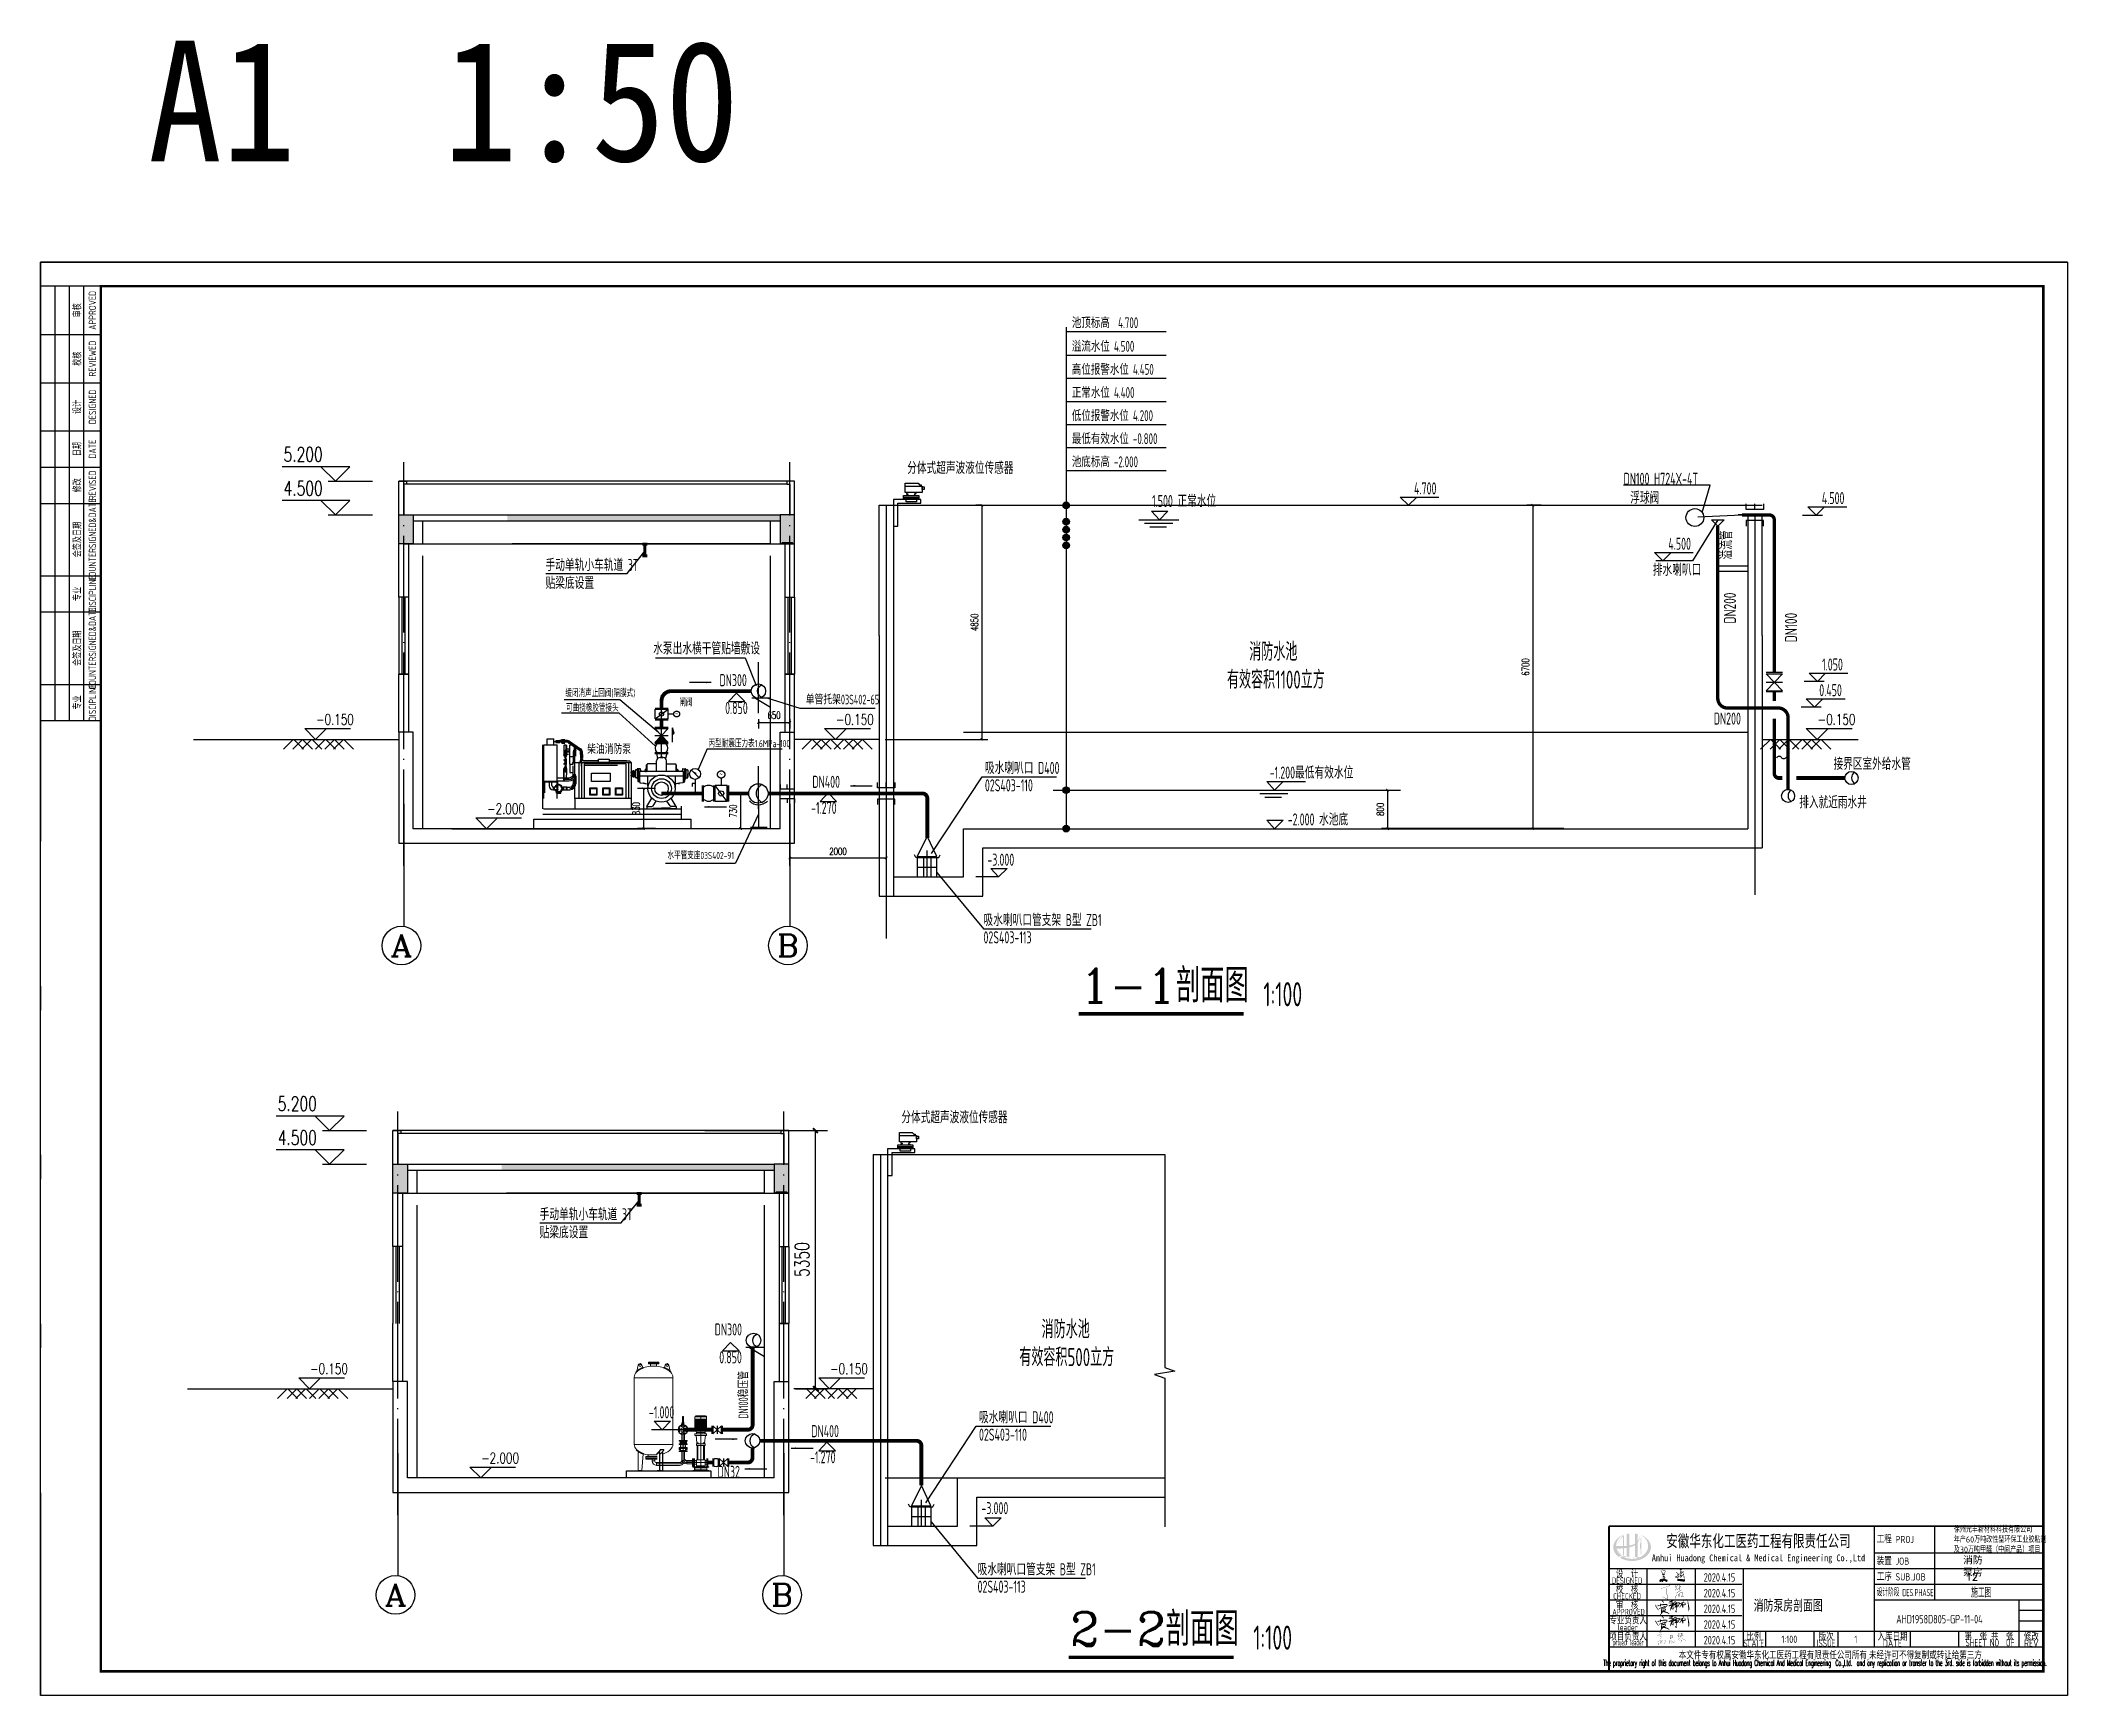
# Model space of a CAD drawing. Extents: x 84552 to 1115094, y -331058 to 102248.
# Drawn here: x 211325 to 253325, y 55935 to 90225 of the extents above; entities that cross this region are included whole.
import ezdxf
from ezdxf.enums import TextEntityAlignment as Align

# ---------------------------------------------------------------- set-up
doc = ezdxf.new("R2010")
doc.units = 0
doc.header["$LTSCALE"] = 1000
doc.header["$MEASUREMENT"] = 0
for name, pattern in [('AM_ISO08W050', [18, 12, -1.5, 3, -1.5]), ('CENTER', [2, 1.25, -0.25, 0.25, -0.25]), ('CENTERX2', [4, 2.5, -0.5, 0.5, -0.5]), ('DOTE', [2.42, 2, -0.2, 0.02, -0.2]), ('GEN3A', [3.1, 2.5, -0.6]), ('建施-55中综合楼1221$0$xref-局部平面图$0$ACAD_ISO14W100', [25.5, 12, -3, 0.5, -3, 0.5, -3, 0.5, -3])]:
    doc.linetypes.add(name, pattern=pattern)
for name, color, linetype in [('0N', 7, 'Continuous'), ('3A', 6, 'GEN3A'), ('5', 4, 'CENTERX2'), ('7', 1, 'Continuous'), ('AXIS', 3, 'Continuous'), ('AXIS_TEXT', 7, 'Continuous'), ('DIM_ELEV', 3, 'Continuous'), ('DIM_SYMB', 3, 'Continuous'), ('DOTE', 1, 'Continuous'), ('EQUIP_给水', 7, 'Continuous'), ('PUB_DIM', 3, 'Continuous'), ('PUB_HATCH', 8, 'Continuous'), ('PUB_TEXT', 7, 'Continuous'), ('PUB_WALL', 9, 'Continuous'), ('TEXT_给水', 7, 'Continuous'), ('TWT_DIM', 3, 'Continuous'), ('TWT_SYMB', 3, 'Continuous'), ('WALL', 9, 'Continuous'), ('WATER1', 6, 'Continuous'), ('剖面', 253, 'Continuous'), ('图名', 15, 'Continuous'), ('测绘处中心区路网', 7, 'Continuous'), ('消防喷淋', 1, 'Continuous')]:
    doc.layers.add(name, color=color, linetype=linetype)
for name, color, linetype, lineweight in [('AM_7', 4, 'AM_ISO08W050', 18), ('泡沫系统', 4, 'Continuous', 80), ('给水管', 3, 'Continuous', 100)]:
    doc.layers.add(name, color=color, linetype=linetype, lineweight=lineweight)
doc.styles.add('_TCH_AXIS', font='COMPLEX', dxfattribs={"bigfont": 'GBCBIG'})
doc.styles.add('_TCH_DIM', font='SIMPLEX', dxfattribs={"bigfont": 'GBCBIG'})
doc.styles.add('_TCH_DIM_T3', font='SIMPLEX', dxfattribs={"width": 0.705882, "bigfont": 'GBCBIG'})
doc.styles.add('AHD', font='sceie.shx', dxfattribs={"width": 0.7, "bigfont": 'sceic.shx'})
doc.styles.add('COMPLEX', font='COMPLEX')
doc.styles.add('ECEC_TQ', font='txt_l.shx', dxfattribs={"bigfont": 'hztxt_l.shx'})
doc.styles.add('sceie', font='sceie.shx', dxfattribs={"width": 0.7, "bigfont": 'sceic.shx'})
doc.styles.get("Standard").update_dxf_attribs({"font": 'gbenor.shx', "bigfont": 'gbcbig.shx'})
doc.styles.add('TSSD_REIN', font='simplex.shx', dxfattribs={"width": 0.7, "bigfont": 'gbcbig.shx'})
doc.styles.add('宋体', font='', dxfattribs={"width": 0.6})
doc.styles.add('样式 1', font='sceie.shx', dxfattribs={"width": 0.7, "bigfont": 'sceic.shx'})
doc.styles.get('宋体').set_extended_font_data('SimSun')
doc.dimstyles.new('_TWT_ARCH&&50', dxfattribs={"dimtxt": 148.75, "dimasz": 50, "dimexe": 125, "dimexo": 150, "dimgap": 63.125, "dimtad": 1, "dimdec": 0, "dimzin": 0, "dimdsep": 46, "dimtxsty": '_TCH_DIM_T3', "dimblk": 'ARCHTICK', "dimcen": 0.09, "dimclrt": 7, "dimazin": 2, "dimtfac": 1, "dimtdec": 0, "dimtix": 1, "dimtmove": 2, "dimatfit": 3, "dimfxl": 0, "dimtolj": 1, "dimtzin": 0, "dimarcsym": 0})
doc.dimstyles.get("Standard").update_dxf_attribs({"dimscale": 100, "dimtxt": 3.5, "dimasz": 1, "dimexe": 2.5, "dimexo": 3, "dimgap": 1.5, "dimtad": 1, "dimdec": 0, "dimzin": 0, "dimdsep": 46, "dimtxsty": 'Standard', "dimblk": 'ARCHTICK', "dimcen": 0.09, "dimadec": 0, "dimazin": 0, "dimtfac": 1, "dimtdec": 0, "dimtix": 1, "dimtmove": 2, "dimatfit": 3, "dimfxl": 0, "dimtolj": 1, "dimtzin": 0, "dimarcsym": 0})
doc.dimstyles.new('副本 _TWT_ARCH&&100', dxfattribs={"dimtxt": 150, "dimasz": 50, "dimexe": 125, "dimexo": 125, "dimgap": 75, "dimtad": 1, "dimdec": 0, "dimzin": 0, "dimdsep": 46, "dimtxsty": '_TCH_DIM_T3', "dimblk": 'ARCHTICK', "dimcen": 0.09, "dimclrd": 3, "dimclre": 3, "dimclrt": 3, "dimazin": 2, "dimtfac": 1, "dimtdec": 0, "dimtix": 1, "dimtmove": 2, "dimatfit": 3, "dimfxl": 0, "dimtolj": 1, "dimtzin": 0, "dimlwd": -1, "dimarcsym": 0})

msp = doc.modelspace()

# ---------------------------------------------------------------- texts
at = {"style": '样式 1', "width": 0.75}
for s, p in [('APPROVED', (212399.5, 84634.7)), ('审核', (212074.5, 84634.7)), ('校核', (212074.5, 83634.7)), ('REVIEWED', (212399.5, 83634.7)), ('DESIGNED', (212399.5, 82634.7)), ('设计', (212074.5, 82634.7)), ('DATE', (212399.5, 81759.7)), ('日期', (212074.5, 81759.7)), ('修改', (212074.5, 81009.7)), ('REVISED', (212399.5, 81009.7)), ('COUNTERSIGNED&DATE', (212399.5, 79884.7)), ('会签及日期', (212074.5, 79884.7)), ('DISCIPLINE', (212399.5, 78759.7)), ('专业', (212074.5, 78759.7)), ('COUNTERSIGNED&DATE', (212399.5, 77634.7)), ('会签及日期', (212074.5, 77634.7)), ('专业', (212074.5, 76509.7)), ('DISCIPLINE', (212399.5, 76509.7))]:
    msp.add_text(s, height=150, rotation=90, dxfattribs=at).set_placement(p, align=Align.MIDDLE)
at = {"color": 7, "lineweight": -3, "style": 'AHD', "width": 0.7}
for height, p in [(120, (224472.2, 76213.7)), (150, (225384.9, 74946.6))]:
    msp.add_text('~', height=height, rotation=0, dxfattribs=at).set_placement(p)
for s, height, style, width, p in [('安徽华东化工医药工程有限责任公司', 250, '宋体', 0.7, (246922, 59141.6)), ('Anhui Huadong Chemical & Medical Engineering Co.,Ltd', 140, '宋体', 0.85, (246922, 58766.6)), ('设  计', 150, 'AHD', 0.8, (244199.5, 58466.6)), ('设  计', 150, 'AHD', 0.8, (244199.5, 58466.6)), ('DESIGNED', 125, 'AHD', 0.8, (244199.5, 58316.6)), ('DESIGNED', 125, 'AHD', 0.8, (244199.5, 58316.6)), ('CHECKED', 125, 'AHD', 0.8, (244199.5, 57991.6)), ('CHECKED', 125, 'AHD', 0.8, (244199.5, 57991.6)), ('校  核', 150, 'AHD', 0.8, (244199.5, 58141.6)), ('校  核', 150, 'AHD', 0.8, (244199.5, 58141.6)), ('施工图', 200, 'TSSD_REIN', 0.7, (251537, 58079.1)), ('专业负责人', 150, 'AHD', 0.8, (244221, 57506.6)), ('APPROVED', 125, 'AHD', 0.75, (244229.9, 57666.6)), ('审  核', 150, 'AHD', 0.8, (244199.5, 57816.6)), ('审  核', 150, 'AHD', 0.8, (244199.5, 57816.6)), ('项目负责人', 150, 'AHD', 0.8, (244219.5, 57166.6)), ('leader', 125, 'AHD', 0.8, (244214.5, 57346.6)), ('比例', 150, 'sceie', 0.8, (246824.5, 57166.6)), ('1:100', 150, 'sceie', 0.8, (247562.5, 57098.1)), ('版次', 150, 'sceie', 0.8, (248324.5, 57166.6)), ('1', 150, 'sceie', 0.8, (248939.2, 57098.1)), ('入库日期', 150, 'sceie', 0.8, (249699.5, 57166.6)), ('第  张 共  张', 150, 'sceie', 0.8, (251699.5, 57179.1)), ('修改', 150, 'sceie', 0.8, (252574.5, 57166.6)), ('project leader', 125, 'AHD', 0.55, (244224.5, 57016.6)), ('本文件专有权属安徽华东化工医药工程有限责任公司所有,未经许可不得复制或转让给第三方', 150, 'sceie', 0.8, (248410.1, 56767.1)), ('SCALE', 150, 'sceie', 0.7, (246824.5, 57016.6)), ('ISSUE', 150, 'sceie', 0.7, (248324.5, 57016.6)), ('DATE', 150, 'sceie', 0.8, (249699.5, 57016.6)), ('SHEET NO  OF  ', 150, 'sceie', 0.7, (251790.2, 57029.1)), ('REV', 150, 'sceie', 0.8, (252574.5, 57016.6)), ('The proprietary right of this document belongs to Anhui Huadong Chemical And Medical Engineering  Co.,Ltd.  and any replication or transfer to the 3rd. side is forbidden without its permission. ', 125, 'ECEC_TQ', 0.45, (248324.5, 56591.6))]:
    msp.add_text(s, height=height, dxfattribs=dict(style=style, width=width)).set_placement(p, align=Align.MIDDLE)
at = {"style": 'sceie'}
for s, width, p in [('工程 PROJ', 0.8, (249372.9, 59091.6)), ('装置 JOB', 0.8, (249372.9, 58641.6)), ('工序 SUB.JOB', 0.8, (249372.9, 58316.6)), ('设计阶段 DES.PHASE', 0.6, (249372.9, 57991.6))]:
    msp.add_text(s, height=150, dxfattribs=dict(at, width=width)).set_placement(p)
at = {"insert": (250969.6, 59437.1), "char_height": 125, "width": 2172.188, "attachment_point": 1}
msp.add_mtext('徐州元丰新材料科技有限公司\\P年产60万吨改性型环保工业胶粘剂\\P及30万吨甲醛（中间产品）项目', dxfattribs=at)
at = {"color": 0, "ltscale": 10, "char_height": 150, "attachment_point": 1, "style": 'ECEC_TQ'}
for s, insert, width in [('消防泵房', (251161.8, 58803.4), 576.627), ('12', (251217.3, 58468.5), 16.822)]:
    msp.add_mtext(s, dxfattribs=dict(at, insert=insert, width=width))
at = {"style": 'sceie', "width": 0.8}
for p in [(246114.2, 58380.9), (246114.2, 58055.9), (246114.2, 57730.9), (246114.2, 57405.9), (246114.2, 57080.9)]:
    msp.add_attdef('2020.4.15', text='200320-02-040', height=175, dxfattribs=at).set_placement(p, align=Align.MIDDLE)
at = {"layer": 'PUB_DIM', "color": 7, "insert": (227105.9, 64965.7), "char_height": 297.5, "attachment_point": 5, "rotation": 90, "style": '_TCH_DIM_T3'}
msp.add_mtext('\\A1;5350', dxfattribs=at)
at = {"layer": 'PUB_TEXT'}
for s, height, style, width, p in [('5.200', 297.5, '_TCH_DIM', 0.705882, (216360.9, 81500)), ('4.500', 297.5, '_TCH_DIM', 0.705882, (216360.9, 80800)), ('-0.150', 223.12, '_TCH_DIM', 0.705882, (217033.6, 76046.5)), ('-0.150', 223.12, '_TCH_DIM', 0.705882, (227807.3, 76045.7)), ('-0.150', 223.12, '_TCH_DIM', 0.705882, (248148.4, 76046.5)), ('-2.000', 223.12, '_TCH_DIM', 0.705882, (220577.6, 74196.5)), ('1:100', 500, 'sceie', 0.7, (236663.4, 70214.9)), ('5.200', 297.5, '_TCH_DIM', 0.705882, (216238.7, 68045.8)), ('4.500', 297.5, '_TCH_DIM', 0.705882, (216238.7, 67345.8)), ('-0.150', 223.12, '_TCH_DIM', 0.705882, (216911.4, 62592.3)), ('-0.150', 223.12, '_TCH_DIM', 0.705882, (227685, 62591.5)), ('-2.000', 223.12, '_TCH_DIM', 0.705882, (220455.4, 60742.3)), ('1:100', 500, 'sceie', 0.7, (236453.9, 56883.1))]:
    msp.add_text(s, height=height, dxfattribs=dict(at, style=style, width=width)).set_placement(p)
at = {"layer": 'PUB_TEXT', "style": '_TCH_AXIS'}
for s, p in [('1-1剖面图', (232869.2, 70295.2)), ('2-2剖面图', (232659.7, 56963.5))]:
    msp.add_text(s, height=700, dxfattribs=at).set_placement(p)
at = {"layer": 'TEXT_给水', "color": 4, "linetype": 'Continuous', "style": 'sceie', "width": 0.86}
msp.add_text('消防泵房剖面图', height=250, dxfattribs=at).set_placement((246823.2, 57669.4))
at = {"layer": 'TEXT_给水', "color": 4, "style": 'sceie', "width": 0.8}
msp.add_text('AHD1958D805-GP-11-04', height=175, dxfattribs=at).set_placement((249777.4, 57427.9))
at = {"layer": '图名', "style": '宋体', "width": 0.9}
msp.add_text(' A1  1:50', height=2500, dxfattribs=at).set_placement((212022.4, 87725.1))
at = {"layer": '测绘处中心区路网', "color": 7, "lineweight": -3, "style": 'AHD', "width": 0.7}
for s, height, rotation, p in [(' 池顶标高  4.700', 225, 0, (232608.5, 84265.2)), (' 溢流水位 4.500', 225, 0, (232608.5, 83776.9)), (' 高位报警水位 4.450', 225, 0, (232608.5, 83298.3)), (' 正常水位 4.400', 225, 0, (232608.5, 82819.6)), (' 低位报警水位 4.200', 225, 0, (232608.5, 82341)), (' 最低有效水位 -0.800', 225, 0, (232608.5, 81862.3)), (' 池底标高 -2.000', 225, 0, (232608.5, 81383.7)), (' 缓闭消声止回阀(隔膜式)', 150, 0, (222127.7, 76624.7)), (' 闸阀', 150, 0, (224488.5, 76429.8)), ('单管托架03S402-65', 200, 0, (227180.9, 76471)), ('柴油消防泵', 200, 0, (222650.2, 75441.5)), ('水平管支座03S402-91', 150, 0, (224316.2, 73264.1)), ('DN100稳压管', 200, 90, (225988.1, 61669.7))]:
    msp.add_text(s, height=height, rotation=rotation, dxfattribs=at).set_placement(p)
at = {"layer": '给水管', "color": 0, "lineweight": -3, "ltscale": 200, "style": 'sceie'}
for s, height, width, p in [('分体式超声波液位传感器', 250, 0.8, (229284.5, 81244.8)), ('4.700', 250, 0.7, (239784.8, 80821)), ('DN100 H724X-4T', 250, 0.7, (244127, 81019.5)), ('1.500 正常水位', 250, 0.7, (234356.1, 80558.2)), ('浮球阀', 250, 0.7, (244264, 80626)), ('4.500', 250, 0.7, (248234.2, 80618.8)), ('4.500', 250, 0.7, (245054.4, 79673.4)), ('排水喇叭口', 250, 0.7, (244731.3, 79133.2)), ('消防水池', 375, 0.7, (236369.9, 77374)), ('1.050', 250, 0.7, (248239.4, 77171)), ('DN300', 250, 0.7, (225394, 76847.5)), ('有效容积1100立方', 375, 0.7, (235908.8, 76795.9)), ('0.450', 250, 0.7, (248181.2, 76639.3)), ('可曲挠橡胶管接头', 150, 0.7, (222211.9, 76320.1)), ('DN200', 250, 0.7, (245995.5, 76051)), ('丙型耐震压力表1.6MPa-100', 150, 0.7, (225166.1, 75582.7)), ('吸水喇叭口 D400', 250, 0.7, (230892.6, 75028)), ('-1.200最低有效水位', 250, 0.7, (236793.7, 74931.9)), ('接界区室外给水管', 250, 0.8, (248477.5, 75113.3, 0)), ('DN400', 250, 0.7, (227317.5, 74740.8)), ('02S403-110', 250, 0.7, (230892.6, 74668)), ('-1.270', 250, 0.7, (227291, 74200.3)), ('排入就近雨水井', 250, 0.8, (247766.7, 74315.3, 0)), ('-2.000 水池底', 250, 0.7, (237167.7, 73961.2)), ('-3.000', 250, 0.7, (230943.5, 73127.2)), ('吸水喇叭口管支架 B型 ZB1', 250, 0.7, (230863, 71878)), ('02S403-113', 250, 0.7, (230863, 71518)), ('分体式超声波液位传感器', 250, 0.8, (229162.3, 67790.6)), ('DN300', 250, 0.7, (225293.8, 63393.3)), ('消防水池', 375, 0.7, (232067.1, 63335.9)), ('有效容积500立方', 375, 0.7, (231606.1, 62757.8)), ('-1.000', 250, 0.7, (223930, 61676.7)), ('吸水喇叭口 D400', 250, 0.7, (230770.3, 61573.8)), ('DN400', 250, 0.7, (227295.3, 61286.6)), ('02S403-110', 250, 0.7, (230770.3, 61213.8)), ('-1.270', 250, 0.7, (227268.7, 60746.1)), ('DN32', 250, 0.7, (225352.9, 60444.3)), ('-3.000', 250, 0.7, (230821.3, 59690.9)), ('吸水喇叭口管支架 B型 ZB1', 250, 0.7, (230740.7, 58423.8)), ('02S403-113', 250, 0.7, (230740.7, 58063.8))]:
    msp.add_text(s, height=height, dxfattribs=dict(at, width=width)).set_placement(p)
for s, rotation, width, p in [('溢流管', 90, 0.7, (246379.6, 79471.5)), (' DN200', 90, 0.8, (246454.9, 78035.7)), (' DN100', 90, 0.8, (247721, 77647.2)), ('0.850', 0.00175, 0.7, (225509.7, 76270.1)), ('0.850', 0.00175, 0.7, (225387.5, 62815.8))]:
    msp.add_text(s, height=250, rotation=rotation, dxfattribs=dict(at, width=width)).set_placement(p)
at = {"layer": '给水管', "color": 2, "lineweight": -3, "ltscale": 200, "style": 'sceie', "width": 0.7}
for s, p in [('手动单轨小车轨道 3T', (221788.6, 79233.2)), ('贴梁底设置', (221788.6, 78860.2)), ('水泵出水横干管贴墙敷设', (224019, 77503.9)), ('手动单轨小车轨道 3T', (221666.4, 65779)), ('贴梁底设置', (221666.4, 65406))]:
    msp.add_text(s, height=250, dxfattribs=at).set_placement(p)

# ---------------------------------------------------------------- blocks, each defined once
blk = doc.blocks.new('tg')
for p, q in [((156025, -71928), (155930, -71928)), ((156025, -72078), (155930, -72078)), ((156025, -72228), (156025, -71928)), ((156219, -72228), (156219, -71928)), ((156219, -71928), (156313, -71928)), ((156219, -72078), (156313, -72078)), ((155930, -72228), (156025, -72228)), ((156313, -72228), (156219, -72228))]:
    blk.add_line(p, q)
at = {"color": 1, "linetype": 'CENTER', "ltscale": 0.2}
blk.add_line((156122, -72370), (156122, -71788), dxfattribs=at)
blk = doc.blocks.new('$TwtSys$00000132')
at = {"elevation": 0}
blk.add_lwpolyline([(7, -101, -0.575183), (0, 0, 0.604745), (-11, 101, 16.924828)], format="xyb", dxfattribs=at)
blk = doc.blocks.new('_ArchTick')
at = {"color": 0, "linetype": 'ByBlock', "const_width": 0.4}
blk.add_lwpolyline([(-0.5, -0.5), (0.5, 0.5)], dxfattribs=at)
blk = doc.blocks.new('*D842')
at = {"layer": 'Defpoints', "color": 0}
for p in [(226849, 73645), (228849, 73645), (228849, 73288)]:
    blk.add_point(p, dxfattribs=at)
at = {"layer": 'TWT_DIM', "color": 0, "lineweight": -2}
for p, q in [((226849, 73495), (226849, 73163)), ((226849, 73288), (228849, 73288)), ((228849, 73495), (228849, 73163))]:
    blk.add_line(p, q, dxfattribs=at)
at = {"layer": 'TWT_DIM', "color": 0, "lineweight": -2, "xscale": 50, "yscale": 50, "zscale": 50, "rotation": 180}
blk.add_blockref('_ArchTick', (226849, 73288), dxfattribs=at)
at = {"layer": 'TWT_DIM', "color": 0, "lineweight": -2, "xscale": 50, "yscale": 50, "zscale": 50}
blk.add_blockref('_ArchTick', (228849, 73288), dxfattribs=at)
at = {"layer": 'TWT_DIM', "color": 7, "insert": (227849, 73426), "char_height": 148.8, "attachment_point": 5, "style": '_TCH_DIM_T3'}
blk.add_mtext('\\A1;2000', dxfattribs=at)
blk = doc.blocks.new('*D1365')
at = {"color": 3, "lineweight": -2}
for p, q in [((239100, 74695), (239362, 74695)), ((242889, 73895), (239112, 73895))]:
    blk.add_line(p, q, dxfattribs=at)
at = {"color": 3}
blk.add_line((239237, 74695), (239237, 73895), dxfattribs=at)
at = {"layer": 'Defpoints', "color": 0}
for p in [(238975, 74695), (239237, 73895), (243014, 73895)]:
    blk.add_point(p, dxfattribs=at)
at = {"color": 3, "xscale": 50, "yscale": 50, "zscale": 50}
for p, rotation in [((239237, 74695), 90), ((239237, 73895), 270)]:
    blk.add_blockref('_ArchTick', p, dxfattribs=dict(at, rotation=rotation))
at = {"color": 3, "insert": (239087, 74295), "char_height": 150, "attachment_point": 5, "rotation": 90, "style": '_TCH_DIM_T3'}
blk.add_mtext('\\A1;800', dxfattribs=at)
blk = doc.blocks.new('*D1367')
at = {"color": 3, "lineweight": -2}
for p, q in [((230792, 80595), (230704, 80595)), ((228824, 75745), (230954, 75745))]:
    blk.add_line(p, q, dxfattribs=at)
at = {"color": 3}
blk.add_line((230829, 80595), (230829, 75745), dxfattribs=at)
at = {"layer": 'Defpoints', "color": 0}
for p in [(230917, 80595), (228699, 75745), (230829, 75745)]:
    blk.add_point(p, dxfattribs=at)
at = {"color": 3, "xscale": 50, "yscale": 50, "zscale": 50}
for p, rotation in [((230829, 80595), 90), ((230829, 75745), 270)]:
    blk.add_blockref('_ArchTick', p, dxfattribs=dict(at, rotation=rotation))
at = {"color": 3, "insert": (230679, 78170), "char_height": 150, "attachment_point": 5, "rotation": 90, "style": '_TCH_DIM_T3'}
blk.add_mtext('\\A1;4850', dxfattribs=at)
blk = doc.blocks.new('*D1454')
at = {"color": 3}
blk.add_line((225826, 74625), (225826, 73895), dxfattribs=at)
at = {"layer": 'Defpoints', "color": 0}
for p in [(225826, 74625), (225826, 73895), (225826, 73895)]:
    blk.add_point(p, dxfattribs=at)
at = {"color": 3, "xscale": 50, "yscale": 50, "zscale": 50}
for p, rotation in [((225826, 74625), 90), ((225826, 73895), 270)]:
    blk.add_blockref('_ArchTick', p, dxfattribs=dict(at, rotation=rotation))
at = {"color": 3, "insert": (225676, 74260), "char_height": 150, "attachment_point": 5, "rotation": 90, "style": '_TCH_DIM_T3'}
blk.add_mtext('\\A1;730', dxfattribs=at)
blk = doc.blocks.new('*D1457')
at = {"color": 3, "lineweight": -2}
for p, q in [((224067, 74725), (223693, 74725)), ((224067, 73895), (223693, 73895))]:
    blk.add_line(p, q, dxfattribs=at)
at = {"color": 3}
blk.add_line((223818, 74725), (223818, 73895), dxfattribs=at)
at = {"layer": 'Defpoints', "color": 0}
for p in [(224192, 74725), (223818, 73895), (224192, 73895)]:
    blk.add_point(p, dxfattribs=at)
at = {"color": 3, "xscale": 50, "yscale": 50, "zscale": 50}
for p, rotation in [((223818, 74725), 90), ((223818, 73895), 270)]:
    blk.add_blockref('_ArchTick', p, dxfattribs=dict(at, rotation=rotation))
at = {"color": 3, "insert": (223668, 74310), "char_height": 150, "attachment_point": 5, "rotation": 90, "style": '_TCH_DIM_T3'}
blk.add_mtext('\\A1;830', dxfattribs=at)
blk = doc.blocks.new('*D1458')
at = {"color": 3, "lineweight": -2}
for p, q in [((226199, 76161), (226199, 75970)), ((226849, 76161), (226849, 75970))]:
    blk.add_line(p, q, dxfattribs=at)
at = {"color": 3}
blk.add_line((226199, 76095), (226849, 76095), dxfattribs=at)
at = {"layer": 'Defpoints', "color": 0}
for p in [(226199, 76286), (226849, 76286), (226849, 76095)]:
    blk.add_point(p, dxfattribs=at)
at = {"color": 3, "xscale": 50, "yscale": 50, "zscale": 50, "rotation": 180}
blk.add_blockref('_ArchTick', (226199, 76095), dxfattribs=at)
at = {"color": 3, "xscale": 50, "yscale": 50, "zscale": 50}
blk.add_blockref('_ArchTick', (226849, 76095), dxfattribs=at)
at = {"color": 3, "insert": (226524, 76245), "char_height": 150, "attachment_point": 5, "style": '_TCH_DIM_T3'}
blk.add_mtext('\\A1;650', dxfattribs=at)
blk = doc.blocks.new('*D1459')
at = {"color": 3, "lineweight": -2}
for p, q in [((242416, 80595), (242120, 80595)), ((242377, 73895), (242120, 73895))]:
    blk.add_line(p, q, dxfattribs=at)
at = {"color": 3}
blk.add_line((242245, 80595), (242245, 73895), dxfattribs=at)
at = {"layer": 'Defpoints', "color": 0}
for p in [(242541, 80595), (242245, 73895), (242502, 73895)]:
    blk.add_point(p, dxfattribs=at)
at = {"color": 3, "xscale": 50, "yscale": 50, "zscale": 50}
for p, rotation in [((242245, 80595), 90), ((242245, 73895), 270)]:
    blk.add_blockref('_ArchTick', p, dxfattribs=dict(at, rotation=rotation))
at = {"color": 3, "insert": (242095, 77245), "char_height": 150, "attachment_point": 5, "rotation": 90, "style": '_TCH_DIM_T3'}
blk.add_mtext('\\A1;6700', dxfattribs=at)
blk = doc.blocks.new('_AXISO')
blk.add_circle((0, 0), 0.5)
at = {"layer": 'AXIS_TEXT', "style": 'COMPLEX'}
blk.add_attdef('A', text='', height=0.56, dxfattribs=at).set_placement((-0.25, -0.28), (0.25, -0.28), align=Align.FIT)
blk = doc.blocks.new('A$C744C32FA')
at = {"const_width": 30}
for points in [[(-2326, 582), (-2064, 692), (-1816, 796), (-1490, 848), (-1270, 844)], [(-1936, 1093), (-1737, 1077), (-1648, 1041), (-1810, 905)], [(-1731, 663), (-1881, 583), (-1870, 98)], [(-1827, 396), (-1624, 407), (-1683, 178), (-1785, 172)], [(-164, 18), (-164, 609), (181, 609), (259, 574), (264, 359)], [(-164, 314), (-7, 353), (104, 403)], [(-134, 116), (-29, 188), (93, 237), (170, 221), (209, 331), (264, 359)], [(942, 898), (1107, 926), (1169, 977), (1294, 1000)], [(948, 580), (1073, 676), (1203, 739), (1357, 744), (1391, 773)], [(1507, 561), (1490, 391), (1400, 274), (1309, 157), (1214, 34), (1126, -80), (1076, -119)], [(1096, 313), (1232, 433), (1357, 563), (1402, 586)], [(1192, 881), (1164, 478), (1155, 349)], [(1369, -2), (1421, -24), (1477, -51)], [(1510, 451), (1603, 321), (1697, 211), (1854, 88), (1967, -1), (2044, -62), (2137, -96), (2323, -163), (2364, -162), (2404, -149), (2384, -156)], [(1530, 654), (1647, 720), (1785, 749), (1891, 785), (2007, 796)], [(1541, 978), (1734, 989), (1818, 1000), (1872, 989)], [(1603, 465), (1698, 528), (1794, 557), (1966, 568), (2003, 590)], [(1706, 987), (1698, 528)], [(-2108, -913), (-2158, -364), (-1863, -238), (-1491, -154), (-1069, -179), (-858, -255), (-909, -331), (-1198, -765)], [(-1677, -676), (-1677, -347)], [(-1677, -415), (-1452, -396), (-1441, -504), (-1677, -676)], [(-238, -177), (-238, -696)], [(-193, -327), (-59, -250), (154, -178), (450, -162), (558, -210), (534, -366), (450, -489), (346, -609)], [(-47, -485), (45, -414), (178, -350), (322, -338)], [(-3, -681), (142, -597), (326, -529), (398, -549)], [(1332, -239), (1431, -185), (1526, -163), (1671, -155), (1722, -174), (1703, -260), (1445, -564)]]:
    blk.add_lwpolyline(points, dxfattribs=at)

# ---------------------------------------------------------------- dimensions: what is measured, and where the dimension line sits
for base, p1, p2, picture, middle in [((230829.1, 75744.8), (230917.4, 80594.8), (228699.1, 75744.8), '*D1367', (230679.1, 78169.8)), ((242244.7, 73894.8), (242541, 80594.8), (242502.4, 73894.8), '*D1459', (242094.7, 77244.8)), ((223818.1, 73894.8), (224192.4, 74724.8), (224192.4, 73894.8), '*D1457', (223668.1, 74309.8)), ((225826.3, 73894.8), (225826.3, 74624.8), (225826.3, 73894.8), '*D1454', (225676.3, 74259.8))]:
    dim = msp.add_linear_dim(base=base, p1=p1, p2=p2, angle=90, dimstyle='副本 _TWT_ARCH&&100', override={"dimfxl": 100})
    dim.commit()
    dim.dimension.update_dxf_attribs({"geometry": picture, "text_midpoint": middle})
dim = msp.add_linear_dim(base=(226849.1, 76094.8), p1=(226199.1, 76286.2), p2=(226849.1, 76286.2), dimstyle='副本 _TWT_ARCH&&100', override={"dimfxl": 100})
dim.commit()
dim.dimension.update_dxf_attribs({"geometry": '*D1458', "text_midpoint": (226524.1, 76244.8)})
dim = msp.add_linear_dim(base=(239237.1, 73894.8), p1=(238975, 74694.8), p2=(243014.4, 73894.8), angle=90, dimstyle='副本 _TWT_ARCH&&100')
dim.commit()
dim.dimension.update_dxf_attribs({"geometry": '*D1365', "text_midpoint": (239087.1, 74294.8)})
at = {"layer": 'TWT_DIM'}
dim = msp.add_aligned_dim(p1=(226849.1, 73644.8), p2=(228849.1, 73644.8), distance=-356.7, dimstyle='_TWT_ARCH&&50', dxfattribs=at)
dim.commit()
dim.dimension.update_dxf_attribs({"geometry": '*D842', "text_midpoint": (227849.1, 73425.6)})

# ---------------------------------------------------------------- hatches: boundary and pattern name
for points in [[(232644.4, 80594.8, 1), (232507.3, 80594.8, 1)], [(232644.4, 80257, 1), (232507.3, 80257, 1)], [(232644.4, 80091.1, 1), (232507.3, 80091.1, 1)], [(232644.4, 79926.5, 1), (232507.3, 79926.5, 1)], [(232644.4, 79766.2, 1), (232507.3, 79766.2, 1)], [(232644.4, 74694.8, 1), (232507.3, 74694.8, 1)], [(232644.4, 73894.8, 1), (232507.3, 73894.8, 1)]]:
    msp.add_hatch(color=256).paths.add_polyline_path(points)
at = {"ltscale": 200}
h = msp.add_hatch(color=256, dxfattribs=at)
h.paths.add_polyline_path([(224332.4, 75677.9), (224192.4, 75824.9), (224192.4, 75677.9)])
h.paths.add_polyline_path([(224192.4, 75677.9), (224192.4, 75824.9), (224052.4, 75677.9)])
h = msp.add_hatch(color=256)
edge = h.paths.add_edge_path()
edge.add_spline(control_points=[(244242.8, 59002.4), (244245.8, 59003.1), (244248.9, 59003.8), (244273.4, 59009.7), (244294.7, 59016.2), (244332.2, 59031.8), (244348.7, 59040.3), (244364.1, 59050.6)], knot_values=[61.629012, 61.629012, 61.629012, 61.629012, 63.3304306, 63.3304306, 75.3536336, 75.3536336, 85.3986489, 85.3986489, 85.3986489, 85.3986489], degree=3, periodic=0)
edge.add_line((244364.1, 59050.6), (244364.1, 58795.5))
edge.add_spline(control_points=[(244364.1, 58795.5), (244372.7, 58796.8), (244381.2, 58798.5), (244398.6, 58802.5), (244407.4, 58805), (244416.1, 58807.7)], knot_values=[4.9084564, 4.9084564, 4.9084564, 4.9084564, 4.9928212, 4.9928212, 5.0830337, 5.0830337, 5.0830337, 5.0830337], degree=3, periodic=0)
edge.add_line((244416.1, 58807.7), (244416.1, 59098.4))
edge.add_spline(control_points=[(244416.1, 59098.4), (244420.4, 59103.9), (244424.5, 59109.5), (244437.6, 59129.4), (244445.4, 59144.3), (244460, 59180.7), (244465.6, 59202.6), (244468, 59225.3), (244468, 59225.9), (244468.1, 59226.6)], knot_values=[97.9917441, 97.9917441, 97.9917441, 97.9917441, 101.6421898, 101.6421898, 110.3379755, 110.3379755, 121.9343221, 121.9343221, 122.2706915, 122.2706915, 122.2706915, 122.2706915], degree=3, periodic=0)
edge.add_line((244468.1, 59226.6), (244468.1, 59261.8))
edge.add_spline(control_points=[(244468.1, 59261.8), (244468.1, 59258), (244467.9, 59254.1), (244467.6, 59250.3)], knot_values=[126.194075, 126.194075, 126.194075, 126.194075, 128.3967624, 128.3967624, 128.3967624, 128.3967624], degree=3, periodic=0)
edge.add_spline(control_points=[(244467.6, 59250.3), (244467.4, 59247.2), (244467, 59244.1), (244466.7, 59241)], knot_values=[124.4170495, 124.4170495, 124.4170495, 124.4170495, 126.194075, 126.194075, 126.194075, 126.194075], degree=3, periodic=0)
edge.add_spline(control_points=[(244466.7, 59241), (244466.1, 59236.4), (244465.4, 59231.8), (244464.5, 59227.3)], knot_values=[121.8052898, 121.8052898, 121.8052898, 121.8052898, 124.4170495, 124.4170495, 124.4170495, 124.4170495], degree=3, periodic=0)
edge.add_spline(control_points=[(244464.5, 59227.3), (244463.3, 59221.2), (244461.8, 59215.2), (244460.1, 59209.1)], knot_values=[118.3157402, 118.3157402, 118.3157402, 118.3157402, 121.8052898, 121.8052898, 121.8052898, 121.8052898], degree=3, periodic=0)
edge.add_spline(control_points=[(244460.1, 59209.1), (244458.3, 59203.1), (244456.3, 59197.1), (244454, 59191.1)], knot_values=[114.7959879, 114.7959879, 114.7959879, 114.7959879, 118.3157402, 118.3157402, 118.3157402, 118.3157402], degree=3, periodic=0)
edge.add_spline(control_points=[(244454, 59191.1), (244451.8, 59185.3), (244449.3, 59179.5), (244446.6, 59173.9)], knot_values=[111.3296409, 111.3296409, 111.3296409, 111.3296409, 114.7959879, 114.7959879, 114.7959879, 114.7959879], degree=3, periodic=0)
edge.add_spline(control_points=[(244446.6, 59173.9), (244443.8, 59168.1), (244440.8, 59162.4), (244437.6, 59156.9)], knot_values=[107.7952896, 107.7952896, 107.7952896, 107.7952896, 111.3296409, 111.3296409, 111.3296409, 111.3296409], degree=3, periodic=0)
edge.add_spline(control_points=[(244437.6, 59156.9), (244434.4, 59151.5), (244431, 59146.2), (244427.5, 59141)], knot_values=[104.3435789, 104.3435789, 104.3435789, 104.3435789, 107.7952896, 107.7952896, 107.7952896, 107.7952896], degree=3, periodic=0)
edge.add_spline(control_points=[(244427.5, 59141), (244423.9, 59135.9), (244420.1, 59130.8), (244416.1, 59126)], knot_values=[100.8506997, 100.8506997, 100.8506997, 100.8506997, 104.3435789, 104.3435789, 104.3435789, 104.3435789], degree=3, periodic=0)
edge.add_line((244416.1, 59126), (244416.1, 59280.6))
edge.add_spline(control_points=[(244416.1, 59280.6), (244399.1, 59284.4), (244381.7, 59287.3), (244364.1, 59289.4)], knot_values=[4.4239994, 4.4239994, 4.4239994, 4.4239994, 4.5587406, 4.5587406, 4.5587406, 4.5587406], degree=3, periodic=0)
edge.add_line((244364.1, 59289.4), (244364.1, 59080.3))
edge.add_spline(control_points=[(244364.1, 59080.3), (244328.1, 59058), (244286, 59046.4), (244242.8, 59039.9)], knot_values=[63.2462151, 63.2462151, 63.2462151, 63.2462151, 87.6891235, 87.6891235, 87.6891235, 87.6891235], degree=3, periodic=0)
edge.add_line((244242.8, 59039.9), (244242.8, 59289.4))
edge.add_spline(control_points=[(244242.8, 59289.4), (244225.2, 59287.3), (244207.8, 59284.4), (244190.8, 59280.6)], knot_values=[4.8660382, 4.8660382, 4.8660382, 4.8660382, 5.0007773, 5.0007773, 5.0007773, 5.0007773], degree=3, periodic=0)
edge.add_line((244190.8, 59280.6), (244190.8, 59034.2))
edge.add_spline(control_points=[(244190.8, 59034.2), (244189.9, 59034.1), (244172.5, 59032.8), (244155.1, 59031.9), (244138.8, 59031.4)], knot_values=[43.6573559, 43.6573559, 43.6573559, 43.6573559, 44.1342527, 53.4970917, 53.4970917, 53.4970917, 53.4970917], degree=3, periodic=0)
edge.add_line((244138.8, 59031.4), (244138.8, 59266))
edge.add_spline(control_points=[(244138.8, 59266), (244130.2, 59263.1), (244121.9, 59259.9), (244113.7, 59256.6)], knot_values=[5.1415698, 5.1415698, 5.1415698, 5.1415698, 5.2129208, 5.2129208, 5.2129208, 5.2129208], degree=3, periodic=0)
edge.add_spline(control_points=[(244113.7, 59256.6), (244110.2, 59255.1), (244106.8, 59253.7), (244090.7, 59246.6), (244078.4, 59240.5), (244066.7, 59233.9)], knot_values=[5.2129208, 5.2129208, 5.2129208, 5.2129208, 5.2429596, 5.2429596, 5.3556227, 5.3556227, 5.3556227, 5.3556227], degree=3, periodic=0)
edge.add_spline(control_points=[(244066.7, 59233.9), (244059.2, 59229.7), (244052, 59225.3), (244045, 59220.8)], knot_values=[5.3556227, 5.3556227, 5.3556227, 5.3556227, 5.4269737, 5.4269737, 5.4269737, 5.4269737], degree=3, periodic=0)
edge.add_spline(control_points=[(244045, 59220.8), (244041.3, 59218.4), (244037.7, 59215.9), (244030.9, 59211.2), (244027.8, 59208.9), (244024.7, 59206.6)], knot_values=[5.4269737, 5.4269737, 5.4269737, 5.4269737, 5.4647645, 5.4647645, 5.4983247, 5.4983247, 5.4983247, 5.4983247], degree=3, periodic=0)
edge.add_spline(control_points=[(244024.7, 59206.6), (244011.7, 59196.8), (243999.7, 59186.4), (243988.7, 59175.4)], knot_values=[5.4983247, 5.4983247, 5.4983247, 5.4983247, 5.6410266, 5.6410266, 5.6410266, 5.6410266], degree=3, periodic=0)
edge.add_spline(control_points=[(243988.7, 59175.4), (243985.2, 59171.9), (243981.8, 59168.3), (243971.6, 59157), (243965.2, 59149.1), (243959.3, 59141)], knot_values=[5.6410266, 5.6410266, 5.6410266, 5.6410266, 5.6865694, 5.6865694, 5.7837285, 5.7837285, 5.7837285, 5.7837285], degree=3, periodic=0)
edge.add_spline(control_points=[(243959.3, 59141), (243951.7, 59130.6), (243945.1, 59119.9), (243938.5, 59107.4), (243937.7, 59105.9), (243936.9, 59104.3)], knot_values=[5.7837285, 5.7837285, 5.7837285, 5.7837285, 5.9083744, 5.9083744, 5.9264305, 5.9264305, 5.9264305, 5.9264305], degree=3, periodic=0)
edge.add_spline(control_points=[(243936.9, 59104.3), (243930.7, 59091.7), (243925.7, 59078.9), (243921.9, 59065.9)], knot_values=[5.9264305, 5.9264305, 5.9264305, 5.9264305, 6.0691324, 6.0691324, 6.0691324, 6.0691324], degree=3, periodic=0)
edge.add_spline(control_points=[(243921.9, 59065.9), (243920.3, 59060.4), (243918.9, 59054.8), (243916.2, 59041.7), (243915.1, 59034.2), (243914.4, 59026.7)], knot_values=[6.0691324, 6.0691324, 6.0691324, 6.0691324, 6.1301793, 6.1301793, 6.2118343, 6.2118343, 6.2118343, 6.2118343], degree=3, periodic=0)
edge.add_spline(control_points=[(243914.4, 59026.7), (243913.7, 59020.1), (243913.4, 59013.5), (243913.4, 59006.9)], knot_values=[6.2118343, 6.2118343, 6.2118343, 6.2118343, 6.2831853, 6.2831853, 6.2831853, 6.2831853], degree=3, periodic=0)
edge.add_spline(control_points=[(243913.4, 59006.9), (243913.4, 59002.2), (243913.6, 58997.6), (243913.9, 58992.9)], knot_values=[6.2831853, 6.2831853, 6.2831853, 6.2831853, 6.3336547, 6.3336547, 6.3336547, 6.3336547], degree=3, periodic=0)
edge.add_spline(control_points=[(243913.9, 58992.9), (243914.5, 58983.6), (243915.8, 58974.3), (243917.7, 58965)], knot_values=[6.3336547, 6.3336547, 6.3336547, 6.3336547, 6.4345936, 6.4345936, 6.4345936, 6.4345936], degree=3, periodic=0)
edge.add_spline(control_points=[(243917.7, 58965), (243917.8, 58964.4), (243917.9, 58963.8), (243919.9, 58954.5), (243922.3, 58945.9), (243925.2, 58937.4)], knot_values=[6.4345936, 6.4345936, 6.4345936, 6.4345936, 6.4412784, 6.4412784, 6.5355325, 6.5355325, 6.5355325, 6.5355325], degree=3, periodic=0)
edge.add_spline(control_points=[(243925.2, 58937.4), (243928.3, 58928.3), (243932.1, 58919.3), (243936.5, 58910.4)], knot_values=[6.5355325, 6.5355325, 6.5355325, 6.5355325, 6.6364714, 6.6364714, 6.6364714, 6.6364714], degree=3, periodic=0)
edge.add_spline(control_points=[(243936.5, 58910.4), (243937.6, 58908.2), (243938.7, 58905.9), (243943.4, 58897.1), (243947.2, 58890.6), (243951.4, 58884.2)], knot_values=[6.6364714, 6.6364714, 6.6364714, 6.6364714, 6.6618943, 6.6618943, 6.7374102, 6.7374102, 6.7374102, 6.7374102], degree=3, periodic=0)
edge.add_spline(control_points=[(243951.4, 58884.2), (243957, 58875.6), (243963.2, 58867.2), (243969.9, 58859)], knot_values=[6.7374102, 6.7374102, 6.7374102, 6.7374102, 6.8383491, 6.8383491, 6.8383491, 6.8383491], degree=3, periodic=0)
edge.add_spline(control_points=[(243969.9, 58859), (243972.9, 58855.4), (243976, 58851.9), (243983.2, 58843.9), (243987.5, 58839.5), (243991.9, 58835.2)], knot_values=[6.8383491, 6.8383491, 6.8383491, 6.8383491, 6.8825101, 6.8825101, 6.939288, 6.939288, 6.939288, 6.939288], degree=3, periodic=0)
edge.add_spline(control_points=[(243991.9, 58835.2), (243999.8, 58827.5), (244008.3, 58820.1), (244017.2, 58813)], knot_values=[6.939288, 6.939288, 6.939288, 6.939288, 7.0402268, 7.0402268, 7.0402268, 7.0402268], degree=3, periodic=0)
edge.add_spline(control_points=[(244017.2, 58813), (244021.7, 58809.4), (244026.3, 58806), (244031, 58802.6)], knot_values=[7.0402268, 7.0402268, 7.0402268, 7.0402268, 7.0906963, 7.0906963, 7.0906963, 7.0906963], degree=3, periodic=0)
edge.add_line((244031, 58802.6), (244076.6, 58836.8))
edge.add_ellipse((244303.4, 59032.9), major_axis=(332.5, 0), ratio=0.8066765, start_angle=192.81901, end_angle=226.98533, ccw=False)
edge.add_spline(control_points=[(243979.2, 58973.4), (243991.2, 58974.1), (244003.3, 58974.8), (244047.6, 58977.6), (244080, 58979.8), (244112.8, 58982.9)], knot_values=[11.3982633, 11.3982633, 11.3982633, 11.3982633, 18.4072897, 18.4072897, 37.1809397, 37.1809397, 37.1809397, 37.1809397], degree=3, periodic=0)
edge.add_line((244112.8, 58982.9), (244112.8, 58843.4))
edge.add_spline(control_points=[(244112.8, 58843.4), (244114.5, 58842.3), (244116.3, 58841.2), (244124.8, 58836.1), (244131.7, 58832.3), (244138.8, 58828.7)], knot_values=[4.0499446, 4.0499446, 4.0499446, 4.0499446, 4.0720206, 4.0720206, 4.153257, 4.153257, 4.153257, 4.153257], degree=3, periodic=0)
edge.add_line((244138.8, 58828.7), (244138.8, 58985.6))
edge.add_spline(control_points=[(244138.8, 58985.6), (244154.9, 58987.5), (244171, 58989.6), (244188.5, 58992.3), (244189.6, 58992.5), (244190.8, 58992.6)], knot_values=[42.1350086, 42.1350086, 42.1350086, 42.1350086, 51.3072277, 51.3072277, 51.9485742, 51.9485742, 51.9485742, 51.9485742], degree=3, periodic=0)
edge.add_line((244190.8, 58992.6), (244190.8, 58807.7))
edge.add_spline(control_points=[(244190.8, 58807.7), (244207.6, 58802.4), (244225, 58798.3), (244242.8, 58795.5)], knot_values=[4.3417397, 4.3417397, 4.3417397, 4.3417397, 4.5163155, 4.5163155, 4.5163155, 4.5163155], degree=3, periodic=0)
edge.add_line((244242.8, 58795.5), (244242.8, 59002.4))
edge = h.paths.add_edge_path(flags=16)
edge.add_ellipse((244303.4, 59032.9), major_axis=(332.5, 0), ratio=0.8066765, start_angle=124.98746, end_angle=179.99898, ccw=False)
edge.add_line((244112.8, 59252.6), (244112.8, 59030.8))
edge.add_spline(control_points=[(244112.8, 59030.8), (244065.1, 59030.2), (244018.1, 59031.7), (243970.9, 59032.9)], knot_values=[11.2737302, 11.2737302, 11.2737302, 11.2737302, 38.6875129, 38.6875129, 38.6875129, 38.6875129], degree=3, periodic=0)
edge = h.paths.add_edge_path()
edge.add_spline(control_points=[(244054, 58787.3), (244069.5, 58777.8), (244086.1, 58769.2), (244128.4, 58750.6), (244155.1, 58741.6), (244210.4, 58728.4), (244239.2, 58724), (244297.2, 58720.1), (244326.6, 58720.6), (244384.3, 58726.3), (244412.8, 58731.6), (244467.3, 58746.6), (244493.4, 58756.4), (244541.8, 58779.8), (244564.2, 58793.5), (244604.2, 58824), (244621.8, 58840.8), (244651.4, 58876.5), (244663.5, 58895.4), (244681.7, 58934.5), (244687.8, 58954.6), (244694.1, 58995.2), (244694.2, 59015.7), (244688.5, 59056.4), (244682.6, 59076.7), (244664.8, 59116.1), (244652.9, 59135.2), (244623.5, 59171.2), (244606, 59188.2), (244566.1, 59219), (244543.7, 59232.9), (244503.1, 59252.8), (244485.9, 59259.9), (244468.1, 59266)], knot_values=[0.8864206, 0.8864206, 0.8864206, 0.8864206, 1.0405566, 1.0405566, 1.2611724, 1.2611724, 1.4817883, 1.4817883, 1.7024042, 1.7024042, 1.9230201, 1.9230201, 2.1436359, 2.1436359, 2.3642518, 2.3642518, 2.5848677, 2.5848677, 2.8054836, 2.8054836, 3.0260994, 3.0260994, 3.2467153, 3.2467153, 3.4685202, 3.4685202, 3.6903251, 3.6903251, 3.9121301, 3.9121301, 4.133935, 4.133935, 4.2832086, 4.2832086, 4.2832086, 4.2832086], degree=3, periodic=0)
edge.add_line((244468.1, 59266), (244468.1, 59266))
edge.add_spline(control_points=[(244468.1, 59265.9), (244468.1, 59264.5), (244468.1, 59263.2), (244468.1, 59261.8)], knot_values=[128.3967624, 128.3967624, 128.3967624, 128.3967624, 129.1921934, 129.1921934, 129.1921934, 129.1921934], degree=3, periodic=0)
edge.add_line((244468.1, 59261.8), (244468.1, 58799.8))
edge.add_ellipse((244303.4, 59032.9), major_axis=(332.5, 0), ratio=0.8066765, start_angle=232.10542, end_angle=299.68334, ccw=False)
edge.add_line((244099.2, 58821.2), (244054, 58787.3))
edge = h.paths.add_edge_path(flags=16)
edge.add_ellipse((244303.4, 59032.9), major_axis=(332.5, 0), ratio=0.8066765, start_angle=304.98746, end_angle=415.01211, ccw=False)
edge.add_line((244494.1, 58813.1), (244494.1, 59252.6))
h = msp.add_hatch(color=256)
h.dxf.hatch_style = 1
h.paths.add_polyline_path([(244980.1, 58442.9), (244983, 58445.2), (244982.8, 58446.6), (244983.3, 58447.7), (244984.6, 58448.3), (244985.9, 58450), (244986.4, 58451), (244987.2, 58453), (244985.4, 58455.6), (244983.9, 58456.7), (244980.9, 58457.7), (244973.3, 58454), (244969.5, 58452), (244962.2, 58447.8), (244961.2, 58448.3), (244960.7, 58449.4), (244961.1, 58450.4), (244962.5, 58450.3), (244963.6, 58451.2), (244963.7, 58452.5), (244967.7, 58459.6), (244970, 58463), (244975.2, 58469.2), (244977.9, 58474.3), (244979.8, 58476.7), (244984.1, 58480.6), (244983.8, 58482), (244984.4, 58483.1), (244985.6, 58483.8), (244990.6, 58490.5), (244992.5, 58494.5), (244995, 58502.5), (244997, 58506.2), (244997.5, 58508.7), (244997.1, 58512.9), (244996.2, 58515.8), (244995.2, 58517.3), (244992.9, 58519.2), (244987.4, 58523.4), (244984, 58524.9), (244977.3, 58526.5), (244973.7, 58526.5), (244972, 58526.5), (244968.4, 58526.5), (244962.6, 58527.7), (244959.7, 58528.3), (244953.8, 58529.6), (244949.3, 58531.5), (244947.1, 58533.1), (244943.9, 58536.9), (244942.7, 58538.2), (244942.1, 58538.8), (244940.8, 58540), (244938.3, 58541), (244936.7, 58541.2), (244934, 58540.6), (244932.8, 58539.8), (244932.5, 58538), (244933.5, 58536.9), (244935.8, 58531.7), (244937.6, 58529.2), (244941.9, 58525.4), (244945, 58522.8), (244946.9, 58521.7), (244950.7, 58520.2), (244952.9, 58520.5), (244954.3, 58520.1), (244955.9, 58518.7), (244958.1, 58518.6), (244959.3, 58518.3), (244961.1, 58517.1), (244965.7, 58517.1), (244968, 58517.1), (244972.6, 58517.1), (244977.9, 58515.5), (244980.5, 58514.3), (244985.1, 58511.4), (244986.3, 58509.4), (244986.4, 58507.8), (244985.6, 58505.6), (244982.2, 58496.8), (244979.8, 58492.5), (244974.2, 58484.8), (244972.8, 58482.1), (244971.9, 58480.8), (244970, 58478.6), (244963.7, 58469.2), (244960.1, 58464.8), (244952.3, 58456.7), (244949.2, 58451.6), (244947.3, 58449.2), (244942.9, 58445.2), (244942.4, 58446.2), (244941.3, 58446.7), (244940.3, 58446.3), (244940.3, 58450), (244940.3, 58451.9), (244940.3, 58455.6), (244939.1, 58455.9), (244938.4, 58456), (244937.2, 58456.2), (244936.4, 58454.2), (244935.8, 58453.2), (244934.6, 58451.5), (244933.7, 58451.7), (244933.1, 58452.7), (244933.5, 58453.6), (244933.1, 58457.7), (244932.9, 58459.8), (244932.5, 58464), (244931.6, 58468.1), (244931.2, 58470.2), (244930.4, 58474.4), (244929.3, 58480.7), (244928.7, 58483.8), (244927.3, 58490), (244923.6, 58499.2), (244921.3, 58503.7), (244915.8, 58511.9), (244912.3, 58517.4), (244910.1, 58519.9), (244905.4, 58524.4), (244903.4, 58525.6), (244901.8, 58525.8), (244899.7, 58524.9), (244898.7, 58524.5), (244898.4, 58523.1), (244899.1, 58522.3), (244900, 58519.4), (244901, 58518), (244903.3, 58516.1), (244907.8, 58510.2), (244909.8, 58507), (244913.2, 58500.4), (244916.6, 58491.9), (244918.1, 58487.5), (244920.5, 58478.6), (244921.1, 58476.1), (244921.4, 58474.8), (244922.1, 58472.3), (244922.9, 58467.3), (244923.3, 58464.8), (244924.1, 58459.8), (244923.7, 58458.1), (244924.3, 58456.7), (244925.7, 58455.6), (244925.5, 58449.4), (244925.8, 58446.1), (244927.3, 58440), (244928.4, 58434.7), (244929.5, 58432), (244932.5, 58427.5), (244933.4, 58425.9), (244934.8, 58425.2), (244936.6, 58425.4), (244938.3, 58427.1), (244939.1, 58427.9), (244940.8, 58429.6), (244946.1, 58429.4), (244949, 58430), (244953.8, 58432.2), (244955.4, 58432.8), (244956.3, 58432.9), (244958, 58432.7), (244958, 58435.2), (244959.7, 58437.1), (244962.2, 58437.4), (244963.1, 58436.9), (244963.4, 58435.6), (244962.7, 58434.8), (244951.7, 58418.6), (244946.3, 58410.5), (244935.6, 58394.2), (244934.8, 58392.4), (244935.4, 58390.4), (244937.2, 58389.5), (244938.9, 58388.1), (244939.8, 58387.4), (244941.3, 58385.8), (244944.8, 58385.8), (244946.8, 58386.4), (244949.7, 58388.4), (244950.5, 58388.7), (244951.2, 58388.6), (244951.8, 58387.9), (244952, 58387.1), (244951.8, 58386.5), (244951.2, 58385.8), (244945.2, 58379.8), (244942.2, 58376.8), (244936.1, 58370.7), (244935.3, 58370.3), (244934.9, 58370.1), (244934, 58369.7), (244929.9, 58365.5), (244927.8, 58363.4), (244923.6, 58359.3), (244922.8, 58358.8), (244922.4, 58358.6), (244921.5, 58358.2), (244908, 58344.7), (244901.2, 58337.9), (244887.7, 58324.4), (244884.7, 58319.8), (244882.9, 58317.6), (244878.8, 58313.9), (244877.8, 58311.6), (244877.7, 58310.1), (244878.3, 58307.7), (244879.4, 58305.6), (244879.9, 58304.6), (244880.9, 58302.5), (244884.3, 58302.2), (244886.3, 58302.7), (244889.2, 58304.6), (244897.5, 58308.8), (244901.5, 58311.2), (244909, 58316.5), (244912.4, 58318.2), (244913.9, 58319.4), (244916.3, 58322.3), (244917.7, 58322), (244918.8, 58322.6), (244919.5, 58323.8), (244929.1, 58330.5), (244933.8, 58333.8), (244943.4, 58340.5), (244946.4, 58341.1), (244948, 58342), (244950.2, 58344.2), (244950.7, 58345.3), (244951.6, 58345.8), (244952.8, 58345.7), (244953.7, 58345.2), (244954, 58343.9), (244953.3, 58343.1), (244952.2, 58341.2), (244951.4, 58340.3), (244949.7, 58338.9), (244949.9, 58337.6), (244949.4, 58336.5), (244948.1, 58335.8), (244944.9, 58331.5), (244943.4, 58329.1), (244940.8, 58324.4), (244936.6, 58320.2), (244934.6, 58318.1), (244930.4, 58313.9), (244927.4, 58309.5), (244925.6, 58307.5), (244921.5, 58304), (244921.3, 58302.5), (244921.6, 58301.5), (244922.6, 58300.4), (244923.4, 58300.9), (244924.6, 58300.3), (244924.7, 58299.4), (244927.3, 58298.6), (244929.2, 58298.9), (244931.4, 58300.4), (244935.8, 58303.5), (244937.8, 58305.3), (244941.3, 58309.2), (244947.1, 58318.2), (244950.4, 58322.6), (244957.5, 58330.6), (244959.6, 58334.8), (244960.6, 58336.9), (244962.7, 58341), (244967.1, 58347.4), (244969.1, 58350.8), (244972.6, 58357.7), (244974, 58357.5), (244975.1, 58358), (244975.7, 58359.3), (244982.6, 58363.1), (244985.9, 58365.2), (244992.4, 58369.7), (244992.2, 58371), (244993.1, 58372.1), (244994.5, 58372.3), (244995, 58375.6), (244994.8, 58377.5), (244993.4, 58380.6), (244990.7, 58381.8), (244989.1, 58382.2), (244986.1, 58382.2), (244981.3, 58380.4), (244978.7, 58379.7), (244973.6, 58379.1), (244971.7, 58380.2), (244970.8, 58381.5), (244970.5, 58383.7), (244969.1, 58383.5), (244968, 58384.1), (244967.4, 58385.3), (244966.4, 58386.1), (244965.5, 58386.2), (244964.3, 58385.8), (244963.8, 58387.6), (244964.4, 58389), (244965.8, 58390), (244972, 58393.6), (244974.9, 58395.8), (244979.9, 58400.9), (244981.2, 58403.3), (244981.4, 58405.2), (244980.4, 58407.7), (244979.2, 58409), (244978.5, 58409.6), (244977.3, 58410.8), (244974.1, 58411.1), (244972.3, 58410.7), (244969.5, 58409.3), (244962.5, 58404.2), (244958.7, 58402.1), (244950.7, 58398.9), (244950.1, 58399), (244949.8, 58399.9), (244950.2, 58400.4), (244952.3, 58403.5), (244953.5, 58404.9), (244955.9, 58407.7), (244955.7, 58409.1), (244956.2, 58410.2), (244957.5, 58410.8), (244958.8, 58413.5), (244959.7, 58414.8), (244961.7, 58417.1), (244967.1, 58425.9), (244970.3, 58430.2), (244977.3, 58437.9), (244978.9, 58441.3)])
h.paths.add_polyline_path([(244954.6, 58381.8), (244955.9, 58381.7), (244958.8, 58377.7), (244960.3, 58375.8), (244963.7, 58372.3), (244964.1, 58369.1), (244963.7, 58367.3), (244962.2, 58364.5), (244957.2, 58360.7), (244954.7, 58358.8), (244949.7, 58355.1), (244945.9, 58352.1), (244943.7, 58350.9), (244939.3, 58349.4), (244938, 58347.5), (244937.1, 58346.7), (244935.1, 58345.7), (244930.3, 58341.7), (244927.4, 58340), (244921.5, 58337.9), (244915.8, 58332.6), (244912.6, 58330.1), (244905.9, 58325.9), (244901.3, 58322.2), (244898.7, 58320.6), (244893.4, 58318.1), (244893.5, 58318.6), (244893.3, 58318.9), (244892.9, 58319.1), (244892.9, 58320.6), (244893.6, 58321.7), (244895, 58322.3), (244897.3, 58324.1), (244898.3, 58325.6), (244899.1, 58328.5), (244903.3, 58332.7), (244905.4, 58334.8), (244909.6, 58338.9), (244912.3, 58342.5), (244913.7, 58344.2), (244916.3, 58347.8), (244918.5, 58350.3), (244920, 58351.3), (244923.1, 58352.5), (244925.5, 58354.2), (244926.6, 58355.5), (244927.8, 58358.2), (244932.1, 58362.9), (244934.8, 58364.9), (244940.3, 58368.1), (244941.2, 58369.1), (244941.5, 58369.9), (244941.3, 58371.2), (244942.6, 58371.8), (244943.2, 58372.1), (244944.5, 58372.8), (244947.3, 58375.7), (244949.1, 58376.9), (244952.8, 58378.5), (244952.8, 58379.4), (244952.8, 58379.8), (244952.8, 58380.6), (244953.8, 58381.5)], flags=16)
h.paths.add_polyline_path([(245004.7, 58324.1), (244995.5, 58328.5), (244987.3, 58330), (244983.1, 58331.1), (244975.2, 58333.7), (244971.7, 58333.7), (244969.9, 58333.7), (244966.3, 58333.7), (244965.7, 58333.2), (244965.5, 58332.5), (244965.8, 58331.6), (244966.5, 58330.4), (244966.8, 58329.8), (244967.4, 58328.5), (244971.4, 58325.9), (244973.5, 58324.8), (244977.8, 58322.8), (244981.4, 58322), (244983.1, 58321.2), (244986.1, 58319.1), (244988.7, 58319.3), (244990.2, 58319), (244992.4, 58317.6), (244994.9, 58316.8), (244996.1, 58316.3), (244998.6, 58315.5), (245002.8, 58313.4), (245004.9, 58312.4), (245009.1, 58310.3), (245012.1, 58309.7), (245013.7, 58308.9), (245015.8, 58306.6), (245016.2, 58306.2), (245016.5, 58306), (245016.9, 58305.6), (245018.9, 58305), (245020.4, 58305.3), (245022.1, 58306.6), (245023.8, 58307.4), (245024.7, 58308.2), (245025.7, 58309.8), (245027.4, 58311.7), (245027.9, 58313.5), (245027.3, 58316), (245026.5, 58316.9), (245026, 58317.3), (245025.2, 58318.1), (245022.9, 58317.7), (245021.3, 58318.1), (245019.5, 58319.7), (245009.6, 58322.3)])
h.paths.add_polyline_path([(245389.6, 58325.5), (245389, 58330.3), (245388.3, 58340), (245389.1, 58340.3), (245389.4, 58341.4), (245388.8, 58342.1), (245388, 58351.2), (245387.9, 58355.8), (245388.3, 58365), (245387.5, 58367.5), (245387.1, 58368.7), (245386.2, 58371.2), (245386.9, 58374.5), (245386.6, 58376.5), (245385.2, 58379.6), (245385.2, 58384.2), (245385.2, 58386.5), (245385.2, 58391), (245384.4, 58392.3), (245383.9, 58392.9), (245383.1, 58394.2), (245383.6, 58398.7), (245383.7, 58401), (245383.6, 58405.6), (245382, 58410.4), (245381.5, 58413.1), (245381.5, 58418.1), (245381.9, 58425.2), (245381.8, 58428.8), (245381, 58435.8), (245379.7, 58436.3), (245379.1, 58437.6), (245379.5, 58439), (245378.6, 58443.1), (245378.2, 58445.2), (245377.4, 58449.4), (245378.3, 58454.3), (245378.2, 58457.1), (245376.9, 58461.9), (245375.5, 58461.6), (245374.4, 58462.2), (245373.7, 58463.5), (245371.7, 58464.6), (245369.7, 58464.4), (245368, 58462.9), (245360.8, 58452.9), (245357.1, 58447.9), (245349.8, 58437.9), (245350, 58436.5), (245349.4, 58435.4), (245348.2, 58434.8), (245340.9, 58424.3), (245336.9, 58419.3), (245328.4, 58409.8), (245327.8, 58409.8), (245327.5, 58409.8), (245326.8, 58409.8), (245326.4, 58410.6), (245327, 58411.8), (245327.9, 58411.9), (245327.9, 58416), (245327.9, 58418.1), (245327.9, 58422.3), (245326.6, 58422.7), (245326.1, 58424.3), (245326.8, 58425.4), (245325.5, 58425.2), (245324.3, 58425.7), (245323.7, 58427), (245319.2, 58427.8), (245316.8, 58427.9), (245312.3, 58427.5), (245312.2, 58427), (245311.6, 58426.7), (245311.2, 58427), (245310.3, 58427.5), (245310, 58428.8), (245310.7, 58429.6), (245317.9, 58440.6), (245321.8, 58445.9), (245330, 58456.2), (245331.9, 58459.5), (245333.1, 58461.1), (245335.7, 58464), (245336.8, 58464), (245337.4, 58464.3), (245338.3, 58465), (245339.3, 58468), (245340.4, 58469.5), (245343, 58471.3), (245344.1, 58471.3), (245344.7, 58471.6), (245345.6, 58472.3), (245346, 58474.8), (245347, 58476.3), (245349.2, 58477.5), (245355.1, 58479.2), (245358.1, 58480.8), (245362.8, 58484.8), (245368.4, 58487.6), (245371.1, 58489.5), (245375.8, 58493.7), (245375.7, 58495), (245376.6, 58496.1), (245377.9, 58496.3), (245378.4, 58498.1), (245378.1, 58499.5), (245376.9, 58501), (245375.8, 58502), (245375.3, 58502.5), (245374.2, 58503.6), (245370.3, 58503.9), (245368.2, 58503.6), (245364.3, 58502.5), (245363.9, 58501.7), (245363.7, 58501.3), (245363.3, 58500.4), (245361.9, 58500.7), (245360.8, 58500.1), (245360.2, 58498.9), (245352.4, 58495.9), (245348.6, 58493.9), (245341.9, 58489), (245333.4, 58484.5), (245329.2, 58482.3), (245320.6, 58478), (245316.9, 58475.9), (245315, 58474.9), (245311.2, 58472.8), (245310.4, 58472.1), (245309.1, 58472.4), (245308.6, 58473.3), (245308.2, 58481.3), (245308.3, 58485.3), (245309.1, 58493.1), (245310.4, 58494.5), (245310.9, 58495.5), (245311.2, 58497.3), (245316.2, 58496.9), (245319, 58497.2), (245323.7, 58498.9), (245325.1, 58499.9), (245326.8, 58499.6), (245327.9, 58498.4), (245328, 58497), (245327.1, 58495.9), (245325.8, 58495.7), (245321.2, 58493.2), (245318.9, 58492), (245314.3, 58489.5), (245315.4, 58487.7), (245315.8, 58486.8), (245316.4, 58484.8), (245318.6, 58484.5), (245320, 58484.9), (245321.6, 58486.4), (245323.9, 58488.2), (245325.2, 58489), (245327.9, 58490), (245331.3, 58489.8), (245333.3, 58490.3), (245336.2, 58492.1), (245338.8, 58494.5), (245340.1, 58495.7), (245342.5, 58498.4), (245342.2, 58499.7), (245342.8, 58500.8), (245344, 58501.5), (245344.7, 58503.5), (245344.6, 58504.9), (245343.5, 58506.7), (245342, 58506.9), (245341.2, 58507.5), (245340.4, 58508.8), (245338, 58508), (245336.2, 58508.3), (245334.1, 58509.8), (245328.7, 58509.8), (245326, 58509.8), (245320.6, 58509.8), (245319, 58508.4), (245317.5, 58507.9), (245315.4, 58508.3), (245314.4, 58508.7), (245314.2, 58510.1), (245314.9, 58510.9), (245315.5, 58516.4), (245316.2, 58519.1), (245318, 58524.4), (245318.4, 58527.3), (245319, 58528.8), (245320.6, 58531.2), (245321.6, 58532.2), (245322.2, 58532.7), (245323.2, 58533.8), (245325.9, 58533.8), (245327.3, 58533.8), (245330, 58533.8), (245330.8, 58536.7), (245331.8, 58538.2), (245334.1, 58540), (245334.5, 58541.7), (245334.2, 58542.9), (245333.1, 58544.2), (245329.9, 58545), (245328.2, 58546.4), (245326.8, 58549.4), (245324.8, 58553.8), (245322.8, 58555.9), (245318.5, 58558.3), (245316.4, 58558.5), (245314.7, 58557.6), (245313.8, 58555.7), (245313, 58552.3), (245312.6, 58550.7), (245311.7, 58547.3), (245310.7, 58546.9), (245310.2, 58546.8), (245309.1, 58546.8), (245305.3, 58547.6), (245303.3, 58548.3), (245299.8, 58549.9), (245297.6, 58553.1), (245296.4, 58554.7), (245294, 58557.7), (245291.7, 58559.1), (245289.8, 58559.2), (245287.2, 58558.3), (245286.4, 58557.4), (245286, 58557), (245285.2, 58556.2), (245285.5, 58552.1), (245286, 58550), (245287.8, 58546.3), (245289.9, 58542.6), (245291.7, 58540.9), (245295.6, 58539), (245300.6, 58537.3), (245303.1, 58536.5), (245308.1, 58534.8), (245308.3, 58529.8), (245308.1, 58527.2), (245307, 58522.3), (245305.6, 58516.5), (245304.8, 58513.6), (245303.4, 58507.7), (245303.1, 58504.7), (245302.6, 58503.2), (245301.3, 58500.4), (245300.7, 58497.4), (245300.1, 58495.9), (245298.7, 58493.1), (245299.1, 58489.4), (245298.7, 58487.2), (245297.1, 58483.8), (245296.3, 58481.2), (245295.8, 58479.9), (245294.5, 58477.5), (245294.5, 58473.3), (245294.5, 58471.3), (245294.5, 58467.1), (245295.7, 58466.5), (245295.9, 58464.9), (245295.1, 58464), (245294, 58462.9), (245293.5, 58462.4), (245292.5, 58461.4), (245288.3, 58459.3), (245286.2, 58458.2), (245282, 58456.2), (245281.4, 58455.8), (245281.1, 58455.3), (245281, 58454.6), (245278.8, 58454.9), (245277.4, 58454.5), (245275.8, 58453), (245274.3, 58452.3), (245273.3, 58452.2), (245271.6, 58452.5), (245271.6, 58456.7), (245271.6, 58458.8), (245271.6, 58462.9), (245273.5, 58466.7), (245273.8, 58469.2), (245273.2, 58473.3), (245272.7, 58474.3), (245271.4, 58474.6), (245270.6, 58473.9), (245270, 58472.3), (245269.5, 58471.5), (245268.5, 58470.2), (245268.3, 58462.2), (245267.8, 58458.2), (245265.9, 58450.4), (245265.1, 58448.9), (245263.9, 58448.2), (245262.2, 58448.3), (245260.4, 58454), (245258.8, 58456.8), (245254.9, 58461.4), (245251, 58466.9), (245248.8, 58469.5), (245244, 58474.4), (245241.2, 58475.7), (245239.9, 58476.4), (245237.2, 58478), (245237.4, 58479.4), (245236.5, 58480.5), (245235.2, 58480.6), (245228.7, 58485.9), (245225.6, 58488.6), (245219.5, 58494.2), (245218.6, 58493.3), (245217.7, 58493), (245216.4, 58493.1), (245215.7, 58489.2), (245216, 58486.9), (245217.4, 58483.2), (245221.3, 58479.1), (245223.8, 58477.4), (245228.9, 58474.9), (245235.4, 58468.5), (245238.6, 58465.2), (245245.1, 58458.8), (245246, 58456.4), (245246.8, 58455.2), (245248.7, 58453.6), (245250, 58449.2), (245250.2, 58446.6), (245249.2, 58442.1), (245248.6, 58439.1), (245247.7, 58437.5), (245245.6, 58435.3), (245243.5, 58432.1), (245242.7, 58430.2), (245241.9, 58426.5), (245239, 58420.6), (245237.5, 58417.7), (245234.6, 58411.9), (245233.4, 58411.2), (245232.8, 58410.1), (245233.1, 58408.8), (245229.6, 58408.5), (245227.6, 58409), (245224.7, 58410.8), (245223.8, 58411.7), (245222.7, 58411.9), (245221.6, 58411.4), (245218.2, 58411.1), (245216.4, 58410.7), (245213.3, 58409.3), (245210.4, 58408.9), (245208.9, 58408.3), (245206.5, 58406.7), (245205.1, 58404.9), (245204.4, 58404.1), (245202.9, 58402.5), (245203.2, 58400.3), (245202.7, 58398.9), (245201.3, 58397.3), (245199.9, 58392.5), (245199.5, 58389.8), (245199.7, 58384.8), (245202.3, 58379.5), (245203.9, 58376.9), (245207.5, 58372.3), (245209.1, 58371.2), (245209.9, 58370.6), (245211.2, 58369.2), (245213.4, 58369.1), (245214.6, 58369.5), (245216.4, 58370.7), (245220.1, 58374.5), (245222, 58376.3), (245225.8, 58380.1), (245225.4, 58381.6), (245226, 58382.9), (245227.3, 58383.7), (245228.4, 58386.8), (245230, 58388.4), (245233.1, 58389.5), (245233.6, 58388.8), (245234.4, 58388.6), (245235.2, 58389), (245239.2, 58375.9), (245241.7, 58369.5), (245247.7, 58357.2), (245248.7, 58356.7), (245249.1, 58355.6), (245248.7, 58354.6), (245250.6, 58354.1), (245251.9, 58354.4), (245253.4, 58355.6), (245255.4, 58358.7), (245256.6, 58360.2), (245259.1, 58362.9), (245259.8, 58371), (245260.8, 58375.2), (245263.8, 58382.7), (245264.7, 58388.9), (245265.1, 58392.1), (245265.9, 58398.3), (245266.7, 58402.5), (245267.1, 58404.6), (245268, 58408.8), (245268.4, 58410.4), (245268.6, 58411.3), (245269, 58412.9), (245269.6, 58416), (245270, 58417.6), (245270.6, 58420.7), (245269.4, 58422.7), (245269.3, 58424.3), (245270.1, 58426.5), (245270.9, 58431), (245271, 58433.4), (245270.6, 58437.9), (245272.7, 58440), (245273.7, 58441), (245275.8, 58443.1), (245277.5, 58442.7), (245278.9, 58443.2), (245280, 58444.7), (245283, 58446.1), (245284.5, 58447), (245287.2, 58448.9), (245293.9, 58452.2), (245297.2, 58453.9), (245303.9, 58457.2), (245305.9, 58458.3), (245306.8, 58459.1), (245308.1, 58460.8), (245309.5, 58460.3), (245310.8, 58460.7), (245311.7, 58461.9), (245312.9, 58462.4), (245313.5, 58462.9), (245314.3, 58464), (245316.1, 58463.3), (245317.7, 58463.6), (245319, 58465), (245320.2, 58465.6), (245320.8, 58466), (245321.6, 58467.1), (245323.8, 58466.8), (245325.2, 58467.2), (245326.8, 58468.7), (245329.1, 58470.5), (245330.4, 58471.3), (245333.1, 58472.3), (245333.3, 58471.5), (245333.1, 58470.9), (245332.6, 58470.2), (245328.6, 58466.3), (245326.6, 58464.3), (245322.7, 58460.3), (245317.1, 58455.9), (245314.5, 58453.4), (245310.2, 58447.8), (245306.6, 58441.1), (245304.6, 58437.9), (245300.3, 58431.7), (245298.4, 58427.1), (245297.2, 58424.9), (245294.5, 58420.7), (245291.5, 58413.7), (245289.9, 58410.3), (245286.2, 58403.5), (245285.8, 58399.2), (245286, 58396.8), (245287.2, 58392.6), (245288.7, 58391.1), (245289.4, 58390.4), (245290.9, 58389), (245293, 58388.8), (245294.6, 58389.7), (245295.6, 58391.6), (245299.7, 58395.2), (245301.5, 58397.6), (245303.9, 58402.5), (245306.5, 58407.7), (245308.4, 58410.2), (245312.8, 58414), (245313.2, 58414.9), (245314.6, 58415.2), (245315.4, 58414.5), (245316.8, 58413.3), (245317, 58411.3), (245315.9, 58409.8), (245311.8, 58400.7), (245309.6, 58396.2), (245305, 58387.4), (245303.2, 58384.3), (245303.1, 58381.8), (245304.4, 58378.5), (245305.1, 58377.3), (245305.5, 58376.7), (245306, 58375.4), (245308.2, 58374.8), (245309.9, 58375.1), (245311.7, 58376.5), (245314.7, 58378.8), (245316.2, 58379.9), (245319.5, 58381.7), (245320.7, 58384.9), (245321.7, 58386.6), (245324.2, 58389), (245329.7, 58394.7), (245332.1, 58397.9), (245336.2, 58404.6), (245337.5, 58404.4), (245338.4, 58404.7), (245339.3, 58405.6), (245343.9, 58413.8), (245346.8, 58417.7), (245353.4, 58424.4), (245355, 58426.7), (245356, 58427.8), (245358.1, 58429.6), (245357.9, 58431), (245358.4, 58432.1), (245359.7, 58432.7), (245361.2, 58434.5), (245361.7, 58435.7), (245362.3, 58437.9), (245363.1, 58437.9), (245363.5, 58437.9), (245364.3, 58437.9), (245364.2, 58439.2), (245364.5, 58440.1), (245365.4, 58441), (245366.7, 58441.2), (245367.6, 58440.9), (245368.5, 58440), (245368.2, 58435.4), (245368.7, 58432.8), (245370.6, 58428.5), (245370.6, 58424), (245370.6, 58421.7), (245370.6, 58417.1), (245371, 58417.1), (245371.2, 58417.1), (245371.6, 58417.1), (245371.6, 58412.1), (245371.6, 58409.6), (245371.6, 58404.6), (245372.5, 58402.1), (245372.9, 58400.8), (245373.7, 58398.3), (245373.7, 58392.9), (245373.7, 58390.2), (245373.7, 58384.8), (245374.7, 58384.9), (245374.8, 58385.3), (245374.8, 58386.9), (245375.2, 58386.1), (245374.8, 58385.3), (245375, 58382.3), (245375.1, 58380), (245375.3, 58375.4), (245375.9, 58361.7), (245376.2, 58354.8), (245376.9, 58341), (245376.4, 58334.4), (245376.2, 58331), (245375.8, 58324.4), (245371.9, 58322.9), (245369.4, 58322.8), (245365.4, 58323.8), (245359.5, 58324.3), (245356.6, 58324.7), (245350.8, 58325.9), (245347, 58325.9), (245345, 58326.3), (245341.4, 58327.5), (245333.9, 58327.5), (245330.2, 58327.5), (245322.7, 58327.5), (245318.9, 58328.3), (245317, 58328.7), (245313.3, 58329.6), (245309.1, 58329.6), (245307, 58329.6), (245302.9, 58329.6), (245302.9, 58330), (245302.9, 58330.2), (245302.9, 58330.6), (245297.5, 58330.6), (245294.7, 58330.6), (245289.3, 58330.6), (245289.3, 58331), (245289.3, 58331.2), (245289.3, 58331.6), (245271.4, 58331.6), (245262.5, 58331.6), (245244.5, 58331.6), (245243.5, 58330.9), (245243.3, 58329.6), (245244, 58328.5), (245246.4, 58327.9), (245247.5, 58327.4), (245249.7, 58326.4), (245258.1, 58326.4), (245262.4, 58325.9), (245270.6, 58323.8), (245277.2, 58323), (245280.6, 58322.9), (245287.2, 58323.3), (245289.7, 58322.5), (245291, 58322.1), (245293.5, 58321.2), (245297.7, 58321.6), (245299.9, 58321.3), (245303.9, 58320.2), (245303.9, 58319.8), (245303.9, 58319.6), (245303.9, 58319.1), (245308.1, 58319.1), (245310.2, 58319.1), (245314.3, 58319.1), (245323.1, 58317.5), (245327.5, 58316.7), (245336.2, 58315), (245341.2, 58315.5), (245344, 58315.2), (245348.7, 58313.4), (245355.1, 58312.1), (245358.3, 58311.2), (245364.3, 58308.7), (245369, 58309), (245371.6, 58308.5), (245375.8, 58306.6), (245378.9, 58306.1), (245380.8, 58306.3), (245383.6, 58307.7), (245386.8, 58310.9), (245388.4, 58312.6), (245391.4, 58316)])
h.paths.add_polyline_path([(245252, 58383.9), (245251.1, 58383.5), (245250.3, 58383.7), (245247.8, 58386.3), (245246.7, 58387.8), (245245.1, 58391), (245242.5, 58394.1), (245241.5, 58395.8), (245239.8, 58399.4), (245239.2, 58400.5), (245239.7, 58401.9), (245240.9, 58402.5), (245245.9, 58412.5), (245248.4, 58417.5), (245253.4, 58427.5), (245255.2, 58429.8), (245256, 58431.1), (245257, 58433.8), (245258.3, 58435.6), (245259.2, 58436.4), (245261.2, 58437.4), (245262, 58437.7), (245262.7, 58437.5), (245263.3, 58436.9), (245262.7, 58429.4), (245262.3, 58425.6), (245261.2, 58418.1), (245259.5, 58415.5), (245258.9, 58413.9), (245258.6, 58410.8), (245257.2, 58406), (245256.8, 58403.4), (245257, 58398.3), (245254.8, 58393.1), (245253.8, 58390.3), (245252.3, 58384.8)], flags=16)
h.paths.add_polyline_path([(245225.4, 58398.4), (245224.2, 58396.2), (245219.7, 58392.6), (245217.7, 58390.1), (245215.4, 58384.8), (245214.1, 58384.8), (245213.5, 58384.8), (245212.2, 58384.8), (245211.1, 58388.4), (245210.9, 58390.4), (245211.2, 58394.2), (245212.2, 58396.6), (245212.9, 58397.7), (245214.3, 58399.9), (245217.9, 58401.5), (245219.8, 58402), (245223.7, 58402.5), (245225.3, 58400.5)], flags=16)
h = msp.add_hatch(color=256)
h.dxf.hatch_style = 1
h.paths.add_polyline_path([(245000.8, 58178.2), (245000.6, 58179.1), (245000.8, 58179.7), (245001.3, 58180.4), (245004.5, 58180.7), (245006.1, 58181.1), (245009, 58182.3), (245010.2, 58183.4), (245011.1, 58183.8), (245012.8, 58183.9), (245014.5, 58184.1), (245015.4, 58184.4), (245016.9, 58185.3), (245017.5, 58185.6), (245017.8, 58185.8), (245018.2, 58186.4), (245023.6, 58187.4), (245026.4, 58188.3), (245031.3, 58190.7), (245033.6, 58191.6), (245034.7, 58192.1), (245036.7, 58193.4), (245038.5, 58193.6), (245039.4, 58193.6), (245041.1, 58193.7), (245042.4, 58194.2), (245043, 58194.3), (245044.4, 58194.5), (245044.3, 58195.2), (245044.8, 58195.8), (245045.5, 58195.9), (245047.9, 58197.5), (245049.3, 58198.3), (245052, 58199.4), (245053.5, 58200), (245054.3, 58200.3), (245055.8, 58200.8), (245058.2, 58202), (245059.4, 58202.6), (245061.8, 58203.8), (245063.6, 58203.9), (245064.6, 58204.2), (245066.2, 58205.2), (245069.6, 58206.9), (245071.3, 58208), (245074.3, 58210.3), (245075, 58210.3), (245075.3, 58210.3), (245076, 58210.3), (245075.9, 58211), (245076, 58211.5), (245076.5, 58212), (245078, 58211.9), (245078.9, 58212), (245080.3, 58212.5), (245080.1, 58213.5), (245080.9, 58214.5), (245081.9, 58214.4), (245083.5, 58214.5), (245084.3, 58214.8), (245085.5, 58215.8), (245086.4, 58217), (245086.8, 58217.6), (245087.4, 58219), (245087.6, 58220), (245087.5, 58220.7), (245086.8, 58221.5), (245086.5, 58222.1), (245085.9, 58222.4), (245085.2, 58222.3), (245085.2, 58222.7), (245085.2, 58223), (245085.2, 58223.4), (245084.1, 58223.6), (245083.3, 58223.3), (245082.5, 58222.6), (245080.2, 58222.4), (245079, 58222.2), (245076.8, 58221.8), (245074.2, 58219.1), (245072.9, 58217.8), (245070, 58215.5), (245070.1, 58214.4), (245069.6, 58213.6), (245068.6, 58213.1), (245067.9, 58212.3), (245067.6, 58211.8), (245067.2, 58210.9), (245063.7, 58209.2), (245061.9, 58208.3), (245058.5, 58206.2), (245055.5, 58204.9), (245053.9, 58204.1), (245050.9, 58202.7), (245049.8, 58202.9), (245049, 58202.6), (245048.2, 58201.9), (245040.8, 58198.3), (245037.1, 58196.5), (245029.7, 58192.9), (245028.6, 58192.9), (245028, 58192.8), (245026.9, 58192.6), (245025.5, 58192.9), (245024.5, 58192.7), (245023.4, 58191.8), (245020.7, 58190.8), (245019.3, 58190.3), (245016.6, 58189.4), (245015.6, 58189.2), (245015.1, 58188.9), (245014.4, 58188.3), (245013, 58188.2), (245012.3, 58187.9), (245011.2, 58187.2), (245010.4, 58186.8), (245010, 58186.5), (245009.5, 58185.8), (245007.1, 58185.6), (245005.9, 58185.4), (245003.5, 58184.7), (245000.9, 58183.4), (244999.6, 58182.8), (244997, 58181.5), (244995, 58181.8), (244993.9, 58181.6), (244992.1, 58180.7), (244990.4, 58180.1), (244989.5, 58179.6), (244988.3, 58178.2), (244987, 58178.6), (244986.3, 58178.7), (244985, 58178.5), (244985.3, 58178.4), (244985.5, 58177.9), (244985.3, 58177.7), (244984.7, 58176.9), (244983.6, 58176.8), (244982.8, 58177.4), (244978.3, 58176.5), (244976, 58175.7), (244971.9, 58173.6), (244969.6, 58172.7), (244968.4, 58172.5), (244966, 58172.2), (244965.9, 58172.5), (244965.6, 58172.6), (244965.4, 58172.5), (244964.9, 58172.2), (244964.6, 58171.7), (244964.9, 58171.1), (244963.9, 58170.6), (244963.2, 58170.5), (244962.1, 58170.8), (244961.7, 58171), (244961.4, 58170.9), (244961.1, 58170.6), (244961.1, 58170.1), (244961.1, 58169.9), (244961.1, 58169.5), (244957.1, 58168.5), (244955.1, 58167.9), (244951.2, 58166.5), (244950.2, 58166.9), (244949.5, 58166.8), (244948.5, 58166.2), (244947.7, 58165.5), (244946.9, 58165.2), (244945.8, 58165.4), (244943.8, 58164.9), (244942.9, 58164.7), (244940.9, 58164.3), (244940.8, 58164.5), (244940.6, 58164.6), (244940.4, 58164.6), (244940.4, 58164.2), (244940.4, 58163.9), (244940.4, 58163.5), (244938.7, 58163.1), (244937.7, 58163), (244936, 58163.2), (244935, 58163.6), (244934.2, 58163.5), (244933.3, 58163), (244932.3, 58162.5), (244931.8, 58162.1), (244931.1, 58161.3), (244930, 58161.3), (244929.5, 58161.3), (244928.4, 58161), (244926.6, 58161.3), (244925.6, 58161.2), (244924, 58160.5), (244919.7, 58159.6), (244917.5, 58159.3), (244913.1, 58158.9), (244911.5, 58159.4), (244910.3, 58159.3), (244908.8, 58158.3), (244907.2, 58158.4), (244906.5, 58158.5), (244905, 58158.9), (244904.2, 58158.5), (244903.6, 58158.4), (244902.8, 58158.6), (244903, 58159), (244902.9, 58159.4), (244902.5, 58159.7), (244900.3, 58158.3), (244899.2, 58157.5), (244897.1, 58155.9), (244895.3, 58156.2), (244894.3, 58156.1), (244892.7, 58155.3), (244892.2, 58155.2), (244892, 58154.7), (244892.2, 58154.2), (244892.6, 58153.8), (244892.8, 58153.6), (244893.3, 58153.2), (244895.3, 58153.1), (244896.4, 58153.2), (244898.4, 58153.7), (244900.1, 58154.7), (244901.5, 58154.7), (244903.3, 58154), (244904.6, 58153.5), (244905.5, 58153.6), (244906.6, 58154.2), (244906.6, 58154.5), (244906.6, 58154.6), (244906.6, 58154.8), (244909, 58154.8), (244910.2, 58154.8), (244912.6, 58154.8), (244913, 58155.2), (244913.2, 58155.4), (244913.7, 58155.9), (244916.4, 58155.9), (244917.8, 58155.9), (244920.5, 58155.9), (244922.4, 58156.5), (244923.4, 58156.9), (244925.4, 58157.5), (244928.1, 58157.5), (244929.5, 58157.6), (244932.2, 58158.3), (244935.2, 58158.9), (244936.8, 58159.3), (244939.8, 58160), (244941.9, 58160.7), (244943.1, 58160.9), (244945.3, 58160.8), (244945.4, 58160.4), (244946, 58160.2), (244946.3, 58160.5), (244946.8, 58161.2), (244947, 58161.5), (244947.4, 58162.1), (244949.1, 58162.7), (244949.9, 58163), (244951.5, 58163.5), (244952.9, 58163.5), (244953.7, 58163.5), (244955.1, 58163.2), (244958.5, 58165.5), (244960.6, 58166.3), (244964.6, 58167.3), (244967.2, 58167.8), (244968.4, 58168.2), (244970.9, 58169.2), (244971.4, 58169.8), (244971.7, 58170), (244972.2, 58170.6), (244974.8, 58170.7), (244976.1, 58171), (244978.5, 58171.9), (244980.3, 58173.1), (244981.3, 58173.5), (244983.4, 58174.1), (244985.6, 58174.6), (244986.6, 58174.8), (244988.8, 58175.2), (244990.2, 58175.8), (244991.1, 58176), (244992.6, 58175.8), (244993.6, 58175.9), (244994.1, 58176.3), (244994.5, 58177.1), (244997.1, 58177.4), (244998.3, 58177.6)])
h.paths.add_polyline_path([(245017.4, 58129.6), (245016.9, 58132.5), (245016.4, 58135.7), (245016.4, 58137.4), (245016.6, 58140.6), (245016.4, 58140.6), (245016.1, 58140.6), (245016.1, 58145.9), (245016.1, 58148.5), (245016.1, 58153.7), (245015.6, 58153.9), (245015.5, 58154.4), (245015.8, 58154.8), (245016.6, 58157.8), (245016.9, 58159.3), (245017.4, 58162.4), (245017.4, 58163.5), (245017.3, 58164.1), (245016.9, 58165.1), (245016, 58164.3), (245014.9, 58164.2), (245013.9, 58164.9), (245013.5, 58164.9), (245013.4, 58165.4), (245013.6, 58165.7), (245013.6, 58166.5), (245013.2, 58167), (245012.5, 58167.3), (245011.8, 58167.5), (245011.3, 58167.5), (245010.6, 58167), (245010.9, 58167), (245011.1, 58166.5), (245010.9, 58166.2), (245010.2, 58165.3), (245009.8, 58164.9), (245009, 58164), (245008.7, 58163), (245008.6, 58162.4), (245008.7, 58161.3), (245009.1, 58157.6), (245009.2, 58155.8), (245009, 58152.1), (245009.4, 58150.5), (245009.6, 58149.8), (245010.1, 58148.2), (245010.1, 58143.7), (245010.1, 58141.4), (245010.1, 58136.8), (245010.5, 58135.7), (245010.7, 58135.2), (245011.2, 58134.1), (245011, 58131), (245011.1, 58129.4), (245012, 58126.5), (245012.4, 58122.1), (245012.5, 58119.9), (245012.2, 58115.6), (245012.8, 58112.9), (245013.1, 58111.6), (245013.9, 58109), (245013.9, 58106), (245013.9, 58104.5), (245013.9, 58101.4), (245014, 58100.5), (245014, 58100.1), (245014.1, 58099.2), (245014.6, 58095.8), (245014.8, 58094), (245015.2, 58090.5), (245015, 58089.4), (245015.3, 58088.6), (245016.1, 58087.8), (245016.1, 58083.7), (245016.1, 58081.6), (245016.1, 58077.5), (245016.5, 58075.9), (245016.7, 58075.2), (245017.1, 58073.6), (245016.8, 58071.9), (245016.9, 58070.9), (245017.7, 58069.3), (245017.7, 58068), (245017.7, 58067.3), (245017.7, 58066), (245017.8, 58065.1), (245017.8, 58064.7), (245018, 58063.8), (245018.4, 58060.4), (245018.6, 58058.6), (245019, 58055.1), (245019.3, 58053.2), (245019.4, 58052.2), (245019.6, 58050.2), (245020, 58047.2), (245020.2, 58045.7), (245020.7, 58042.6), (245021.1, 58038.2), (245021.4, 58036), (245022.3, 58031.7), (245022.7, 58029.6), (245022.8, 58028.4), (245022.6, 58026.3), (245023, 58025.6), (245023.2, 58025.3), (245023.7, 58024.6), (245023.3, 58022.7), (245023.4, 58021.5), (245024.2, 58019.7), (245024.2, 58016.9), (245024.2, 58015.5), (245024.2, 58012.7), (245024.7, 58011.6), (245024.9, 58011), (245025.3, 58009.9), (245025.2, 58006.9), (245025.4, 58005.3), (245026.1, 58002.3), (245027, 57997.7), (245027.5, 57995.4), (245028.6, 57990.9), (245028.6, 57988.5), (245028.6, 57987.3), (245028.6, 57984.9), (245029.5, 57981.7), (245029.7, 57980), (245029.9, 57976.7), (245029.8, 57975.6), (245030, 57974.8), (245030.8, 57974), (245030.8, 57971.8), (245030.8, 57970.7), (245030.8, 57968.5), (245031.4, 57965.3), (245031.7, 57963.6), (245032.4, 57960.4), (245032.3, 57957.3), (245032.5, 57955.7), (245033.2, 57952.7), (245034.1, 57948.6), (245034.3, 57946.4), (245034.6, 57942.1), (245034.2, 57939.9), (245033.6, 57938.7), (245032.1, 57937), (245030.7, 57936.1), (245029.5, 57936), (245028, 57936.7), (245027.3, 57936.7), (245026.9, 57936.9), (245026.4, 57937.5), (245024.8, 57937.2), (245023.8, 57937.3), (245022.3, 57938), (245021.8, 57938.7), (245021.2, 57938.9), (245020.4, 57938.6), (245020.7, 57939.2), (245020.6, 57939.7), (245020.1, 57940.2), (245019.6, 57939.7), (245019.3, 57939.4), (245018.8, 57938.9), (245018.7, 57939.6), (245018.6, 57940), (245018.5, 57941.1), (245017.8, 57940.8), (245017.1, 57940.7), (245016.1, 57941), (245014.5, 57941.1), (245013.6, 57941.3), (245012.2, 57942.1), (245010.7, 57942.5), (245009.8, 57942.9), (245008.7, 57944), (245008.6, 57944.4), (245008.2, 57944.5), (245007.9, 57944.3), (245006.4, 57944.4), (245005.5, 57944.7), (245004.3, 57945.7), (245002.6, 57946.6), (245001.7, 57947.1), (245000.3, 57948.4), (244999.1, 57948.4), (244998.5, 57948.6), (244997.5, 57949.2), (244997.1, 57949.6), (244996.9, 57949.9), (244996.4, 57950.3), (244996.4, 57949.8), (244996.4, 57949.5), (244996.4, 57948.9), (244996, 57948.9), (244995.8, 57948.9), (244995.4, 57948.9), (244995.1, 57949.5), (244995.4, 57950.1), (244995.9, 57950.3), (244991, 57952), (244988.6, 57953), (244983.9, 57955.2), (244983.1, 57956), (244982.7, 57956.6), (244982.3, 57957.7), (244981, 57957.7), (244980.3, 57958), (244979.3, 57958.7), (244975.6, 57959.9), (244973.8, 57960.6), (244970.3, 57962.3), (244970.8, 57962.5), (244971.1, 57963.1), (244970.9, 57963.6), (244970.1, 57964), (244969.5, 57964.1), (244968.7, 57963.9), (244968.6, 57963.4), (244968, 57963.2), (244967.6, 57963.4), (244966.8, 57963.8), (244966.5, 57964.1), (244966, 57964.7), (244965, 57964.5), (244964.3, 57964.6), (244963.5, 57965.3), (244962.7, 57966.6), (244961.9, 57967.2), (244960.5, 57967.7), (244958.8, 57968.2), (244958, 57968.7), (244956.7, 57969.9), (244955.8, 57970.9), (244955.2, 57971.3), (244954, 57971.8), (244953.9, 57972.8), (244953.5, 57973.5), (244952.6, 57974), (244951.6, 57974.2), (244951.1, 57974.4), (244950.2, 57974.8), (244949.3, 57974.6), (244948.8, 57974.7), (244948, 57975.1), (244948.2, 57976), (244948, 57976.6), (244947.4, 57977.3), (244946.8, 57977.4), (244946.5, 57977.4), (244945.8, 57977.5), (244945.2, 57977.1), (244944.4, 57977.4), (244944.2, 57978.1), (244941.7, 57979.5), (244940.5, 57980.3), (244938.2, 57981.9), (244937.6, 57982.4), (244936.6, 57982.3), (244936.3, 57981.6), (244936.1, 57981.5), (244936, 57981.3), (244936, 57981.1), (244936.7, 57981.1), (244937.1, 57981), (244937.6, 57980.5), (244937.9, 57979.2), (244938.4, 57978.5), (244939.5, 57977.8), (244941.8, 57976.6), (244942.9, 57975.8), (244944.7, 57974), (244945.4, 57974.1), (244946, 57973.8), (244946.3, 57973.2), (244950.2, 57970.7), (244952, 57969.4), (244955.6, 57966.6), (244957, 57965.9), (244957.7, 57965.5), (244958.9, 57964.5), (244963.1, 57962.3), (244965.1, 57960.9), (244968.7, 57957.9), (244970.6, 57957.4), (244971.5, 57957), (244973.3, 57956), (244974.5, 57955), (244975.3, 57954.5), (244976.8, 57954.1), (244978.7, 57953.3), (244979.6, 57952.7), (244981.2, 57951.4), (244982.4, 57950.9), (244983, 57950.4), (244983.9, 57949.5), (244984.7, 57949.7), (244985.3, 57949.6), (244985.8, 57948.9), (244987.6, 57948.2), (244988.5, 57947.6), (244989.9, 57946.2), (244991, 57946.4), (244991.8, 57946.1), (244992.6, 57945.4), (244996.3, 57942.9), (244998.3, 57941.9), (245002.4, 57940.2), (245007.4, 57938.5), (245009.8, 57937.5), (245014.4, 57935.1), (245018.6, 57933), (245020.6, 57932), (245024.8, 57929.9), (245026.3, 57929.9), (245027.1, 57929.8), (245028.6, 57929.3), (245029.9, 57928.6), (245030.6, 57928.3), (245031.8, 57927.4), (245033, 57927.2), (245033.7, 57926.9), (245034.6, 57926.1), (245036.4, 57925.7), (245037.5, 57925.9), (245039.2, 57926.6), (245039.6, 57927.4), (245040.2, 57927.8), (245041.1, 57927.7), (245041, 57928.4), (245041.3, 57929), (245041.9, 57929.3), (245042.4, 57932.1), (245042.4, 57933.6), (245042.2, 57936.4), (245041.8, 57937.5), (245041.5, 57938), (245041.1, 57939.1), (245040.6, 57945.3), (245040.2, 57948.3), (245039.2, 57954.4), (245038.8, 57956.7), (245038.7, 57958), (245038.9, 57960.4), (245038.5, 57961.5), (245038.3, 57962), (245037.8, 57963.1), (245037.6, 57967.9), (245037.3, 57970.3), (245036.5, 57975.1), (245035.6, 57981.2), (245035.1, 57984.2), (245034, 57990.3), (245034, 57992.7), (245034, 57993.9), (245034, 57996.3), (245033.3, 58000.3), (245032.8, 58002.2), (245031.8, 58006.1), (245032, 58008.5), (245031.8, 58009.8), (245031, 58012.1), (245030.6, 58014.2), (245030.5, 58015.4), (245030.8, 58017.6), (245030.1, 58020.8), (245029.8, 58022.5), (245029.1, 58025.7), (245029.1, 58028.1), (245029.1, 58029.3), (245029.1, 58031.7), (245028.5, 58034.5), (245028.2, 58036), (245027.5, 58038.8), (245027.6, 58041.6), (245027.5, 58043.1), (245026.7, 58045.9), (245025.9, 58051.8), (245025.4, 58054.7), (245024.5, 58060.6), (245024.1, 58063.4), (245024, 58064.8), (245024.2, 58067.7), (245024, 58067.7), (245023.7, 58067.7), (245023.7, 58070), (245023.7, 58071.2), (245023.7, 58073.6), (245023.2, 58075.2), (245023, 58075.9), (245022.6, 58077.5), (245022.6, 58080.3), (245022.6, 58081.7), (245022.6, 58084.5), (245022.2, 58085.8), (245021.9, 58086.5), (245021.5, 58087.8), (245021.5, 58090.2), (245021.5, 58091.4), (245021.5, 58093.8), (245021, 58097.1), (245020.7, 58098.7), (245019.9, 58102), (245019.9, 58104.8), (245019.9, 58106.2), (245019.9, 58109), (245019.4, 58110.6), (245019.2, 58111.3), (245018.8, 58112.9), (245018.8, 58115.7), (245018.8, 58117.1), (245018.8, 58119.9), (245018.6, 58119.9), (245018.2, 58119.9), (245018.2, 58122.1), (245018.2, 58123.2), (245018.2, 58125.4), (245017.7, 58128.2)])
h.paths.add_polyline_path([(245222.7, 58023.5), (245223.4, 58027.1), (245223.9, 58028.8), (245224.9, 58032.3), (245225.3, 58034.4), (245225.5, 58035.5), (245226, 58037.7), (245226.5, 58040.4), (245226.8, 58041.7), (245227.6, 58044.2), (245227.9, 58046.2), (245228.2, 58047.3), (245229, 58049.1), (245228.9, 58051.8), (245229, 58053.1), (245229.8, 58055.7), (245230.3, 58058.9), (245230.6, 58060.6), (245231.2, 58063.8), (245230.5, 58064), (245230.2, 58064), (245229.5, 58064.1), (245229.1, 58063.7), (245228.9, 58063.5), (245228.4, 58063), (245228, 58059.6), (245227.6, 58057.9), (245226.5, 58054.6), (245226.3, 58052.8), (245226.1, 58051.9), (245225.4, 58050.2), (245225.2, 58048.5), (245224.9, 58047.6), (245224.4, 58045.9), (245223.9, 58043.2), (245223.6, 58041.9), (245222.7, 58039.3), (245222.5, 58038), (245222.3, 58037.3), (245221.6, 58036.1), (245221.1, 58034.1), (245220.9, 58033.2), (245220.5, 58031.2), (245219.7, 58028.6), (245219.2, 58027.2), (245218.4, 58024.6), (245218.2, 58023.3), (245218, 58022.6), (245217.3, 58021.4), (245214.9, 58012.9), (245213.7, 58008.6), (245211.3, 58000.1), (245210.4, 57997.5), (245210, 57996.2), (245209.1, 57993.6), (245208.8, 57991), (245208.5, 57989.8), (245207.7, 57987.3), (245206, 57981.2), (245205.2, 57978.2), (245203.4, 57972.1), (245201.1, 57966.9), (245200.2, 57964.2), (245198.8, 57958.7), (245198.5, 57957.2), (245197.9, 57956.3), (245196.6, 57955.5), (245195.4, 57954.2), (245194.8, 57953.5), (245193.6, 57952.2), (245193.4, 57950.2), (245193.6, 57949.2), (245194.1, 57947.3), (245194.4, 57945.8), (245195, 57945), (245196.3, 57944.3), (245197.2, 57944.3), (245197.8, 57944.1), (245198.5, 57943.5), (245201.1, 57945.2), (245202.4, 57946.3), (245204.5, 57948.7), (245204.9, 57951.7), (245205.3, 57953.2), (245206.4, 57956), (245206.8, 57958), (245207.1, 57959.1), (245208, 57960.9), (245208.6, 57963.6), (245208.9, 57964.9), (245209.6, 57967.5), (245209.8, 57970.1), (245210, 57971.5), (245211, 57974), (245211, 57976.8), (245211.1, 57978.3), (245211.6, 57981.1), (245212, 57981.5), (245212.2, 57981.7), (245212.6, 57982.2), (245213, 57984.8), (245213.1, 57986.1), (245213.5, 57988.7), (245214.3, 57991.3), (245214.8, 57992.6), (245215.6, 57995.2), (245215.7, 57996.8), (245216, 57997.7), (245217, 57999), (245216.8, 58001), (245217, 58002.1), (245217.8, 58003.9), (245218.6, 58007.5), (245219, 58009.2), (245220, 58012.7), (245220.8, 58017.1), (245221.4, 58019.3)])
h.paths.add_polyline_path([(245280.7, 57994.7), (245280.7, 58001.2), (245280.7, 58004.5), (245280.7, 58011), (245280.1, 58011.3), (245280, 58012.2), (245280.4, 58012.7), (245280.8, 58014.9), (245281.1, 58016), (245281.8, 58018.1), (245281.8, 58020.3), (245281.9, 58021.4), (245282.3, 58023.5), (245283.1, 58027), (245283.5, 58028.8), (245284.3, 58032.3), (245285.2, 58035.9), (245285.9, 58037.6), (245287.5, 58041), (245289.3, 58043.4), (245290.2, 58044.6), (245292.1, 58047), (245292, 58047.6), (245292, 58048), (245292.4, 58048.6), (245294.9, 58051.1), (245296.2, 58052.4), (245298.7, 58054.9), (245299.3, 58055.2), (245299.7, 58055.3), (245300.3, 58055.7), (245300.2, 58056.4), (245300.7, 58057), (245301.4, 58057), (245301.9, 58057.5), (245302.4, 58057.7), (245303, 58057.6), (245304.4, 58057.5), (245305.2, 58057.9), (245306, 58058.9), (245308.2, 58060.4), (245309.4, 58061.1), (245311.8, 58062.2), (245311.8, 58062.6), (245311.8, 58062.9), (245311.8, 58063.3), (245312.5, 58063), (245313.2, 58063.2), (245313.7, 58063.8), (245316, 58065.4), (245317.2, 58066.3), (245319.4, 58068.2), (245320.4, 58068), (245321, 58068.1), (245321.8, 58068.7), (245322.5, 58069.4), (245322.8, 58069.7), (245323.5, 58070.4), (245325.3, 58070.1), (245326.2, 58070), (245328.1, 58070.1), (245330.2, 58070.6), (245331.3, 58070.7), (245333.5, 58070.6), (245335.6, 58070.6), (245336.7, 58070.4), (245338.7, 58069.8), (245341.9, 58067.1), (245343.5, 58065.8), (245346.6, 58063), (245348.8, 58060), (245349.8, 58058.4), (245351.5, 58055.1), (245351.2, 58054.3), (245351.4, 58053.5), (245352.1, 58053), (245352.1, 58050.8), (245352.1, 58049.7), (245352.1, 58047.5), (245352.6, 58047.2), (245352.8, 58046.4), (245352.3, 58045.9), (245351, 58039.9), (245350.1, 58036.9), (245348, 58031.2), (245346.6, 58027.6), (245345.8, 58025.8), (245343.9, 58022.5), (245344.1, 58021.7), (245344, 58021), (245343.3, 58020.5), (245341.5, 58017.5), (245340.6, 58015.9), (245339.3, 58012.7), (245339, 58011.9), (245338.7, 58011.6), (245338.2, 58011), (245337.1, 58008.8), (245336.5, 58007.8), (245335.4, 58005.6), (245331.6, 57999.4), (245329.8, 57996.3), (245326.5, 57989.8), (245326.2, 57988.1), (245325.8, 57987.3), (245324.8, 57986), (245325.2, 57984.6), (245325.1, 57983.6), (245324.3, 57982.4), (245323.9, 57982.3), (245323.8, 57981.9), (245324, 57981.6), (245323.7, 57979.9), (245323.9, 57978.9), (245324.6, 57977.3), (245325.4, 57976.4), (245325.9, 57975.9), (245326.7, 57975.1), (245328, 57975.3), (245328.8, 57975.1), (245329.7, 57974.3), (245330.2, 57973.8), (245331, 57973.9), (245331.4, 57974.5), (245334, 57974.5), (245335.3, 57974.5), (245337.9, 57974.5), (245339.6, 57973.6), (245341, 57973.5), (245342.8, 57974.3), (245343.1, 57974.5), (245343.3, 57974.7), (245343.3, 57975.1), (245347.5, 57975.1), (245349.5, 57975.1), (245353.7, 57975.1), (245354, 57974.5), (245354.8, 57974.4), (245355.3, 57974.8), (245358.2, 57974.8), (245359.6, 57974.6), (245362.4, 57974), (245362.5, 57973.4), (245362.9, 57973), (245363.5, 57972.9), (245365.8, 57974.1), (245367.2, 57974.5), (245369.8, 57974.5), (245370.4, 57973.9), (245370.7, 57973.6), (245371.4, 57972.9), (245372.7, 57972.8), (245373.4, 57972.9), (245374.7, 57973.4), (245376.1, 57975.2), (245376.8, 57976.1), (245378.2, 57977.8), (245378.4, 57978.9), (245378.3, 57979.6), (245377.6, 57980.5), (245375.5, 57980.5), (245374.4, 57980.5), (245372.2, 57980.5), (245371.8, 57980.1), (245371.5, 57979.9), (245371.1, 57979.4), (245368.5, 57979.6), (245367.2, 57979.6), (245364.6, 57979.7), (245363.7, 57980.4), (245362.9, 57980.5), (245361.9, 57980.3), (245361.1, 57980.2), (245360.7, 57980.1), (245359.9, 57980), (245359.3, 57979.2), (245358.3, 57979.1), (245357.5, 57979.7), (245355.7, 57980.1), (245354.8, 57980.5), (245353.1, 57981.3), (245352.4, 57982), (245351.9, 57982.3), (245351, 57982.7), (245351, 57982.3), (245351, 57982), (245351, 57981.6), (245350.3, 57981.8), (245350, 57981.8), (245349.3, 57981.9), (245349, 57981.6), (245348.8, 57981.4), (245348.5, 57981.1), (245347.1, 57981), (245346.3, 57981.2), (245345, 57981.9), (245344.7, 57982.2), (245344.3, 57982.3), (245343.9, 57982.2), (245343.9, 57981.7), (245343.9, 57981.5), (245343.9, 57981.1), (245342.5, 57981), (245341.7, 57980.8), (245340.6, 57980), (245338, 57979.7), (245336.6, 57979.9), (245334.1, 57980.8), (245332.9, 57981), (245332.4, 57981.3), (245331.4, 57981.9), (245332.6, 57986.5), (245333.4, 57988.7), (245335.4, 57993), (245336.7, 57995.1), (245337.4, 57996.1), (245339, 57997.9), (245338.7, 57998.7), (245338.9, 57999.4), (245339.5, 57999.9), (245341.6, 58002.8), (245342.5, 58004.4), (245343.9, 58007.8), (245345.3, 58011.1), (245346.1, 58012.8), (245348, 58015.9), (245349.1, 58018.1), (245349.6, 58019.2), (245350.7, 58021.4), (245352, 58024), (245352.7, 58025.3), (245354.2, 58027.9), (245355.4, 58032.8), (245356.2, 58035.2), (245358, 58039.9), (245358.2, 58040.7), (245358.3, 58041.2), (245358.3, 58042.1), (245358.6, 58045.3), (245358.8, 58047), (245359.1, 58050.2), (245358.8, 58053.3), (245358.5, 58054.8), (245357.8, 58057.9), (245356.8, 58059.8), (245356.3, 58060.8), (245355.3, 58062.8), (245353.2, 58064.5), (245352.2, 58065.5), (245350.4, 58067.7), (245350.6, 58068.6), (245350.4, 58069.3), (245349.6, 58069.8), (245347.2, 58071.6), (245346, 58072.6), (245343.9, 58074.7), (245341.8, 58074.4), (245340.6, 58074.5), (245338.4, 58075.4), (245338.4, 58075.8), (245336, 58075.8), (245334.8, 58075.8), (245332.4, 58075.8), (245332.1, 58075.2), (245331.3, 58075.1), (245330.8, 58075.5), (245329.1, 58076.6), (245327.8, 58076.7), (245325.9, 58076.1), (245323.9, 58075.6), (245322.9, 58075.2), (245321, 58074.5), (245320.3, 58074), (245320, 58073.7), (245319.4, 58073.1), (245318.2, 58073.4), (245317.4, 58073.3), (245316.4, 58072.6), (245315.7, 58072.3), (245315.4, 58072), (245315, 58071.5), (245314.3, 58071.7), (245313.6, 58071.5), (245313.1, 58070.9), (245311.6, 58070.4), (245310.9, 58070), (245309.6, 58069), (245308.6, 58068.8), (245308.1, 58068.6), (245307.4, 58067.9), (245304.3, 58066.1), (245302.7, 58065.1), (245299.8, 58063), (245296.3, 58061), (245294.7, 58059.7), (245291.9, 58056.8), (245289.4, 58054.7), (245288.3, 58053.5), (245286.7, 58050.8), (245283.3, 58046.2), (245281.9, 58043.7), (245279.6, 58038.5), (245278.9, 58035.9), (245278.3, 58034.6), (245276.9, 58032.3), (245277, 58029.8), (245276.8, 58028.6), (245276.1, 58026.3), (245275.7, 58024.1), (245275.6, 58023), (245275.8, 58020.8), (245275.4, 58019.9), (245275.2, 58019.5), (245274.7, 58018.6), (245275.2, 58017.6), (245275, 58016.7), (245274.2, 58015.9), (245274.2, 58013.3), (245274.2, 58012), (245274.2, 58009.4), (245273.6, 58009.4), (245273.6, 58005.7), (245273.6, 58003.8), (245273.6, 58000.1), (245274.1, 58000), (245274.2, 57999.4), (245273.9, 57999), (245274, 57998.4), (245273.9, 57998), (245273.6, 57997.4), (245273.2, 57997.4), (245273, 57997.4), (245272.5, 57997.4), (245272.4, 57999), (245272.2, 57999.7), (245271.7, 58001.2), (245270.9, 58003.8), (245270.4, 58005.1), (245269.5, 58007.8), (245268.9, 58013), (245268.3, 58015.6), (245266.6, 58020.5), (245266.4, 58022.1), (245266, 58022.9), (245264.9, 58024.1), (245264.8, 58027.8), (245264.6, 58029.7), (245263.8, 58033.3), (245263.1, 58033.2), (245262.5, 58033.5), (245262.2, 58034.2), (245260.8, 58034.9), (245259.9, 58035.1), (245258.4, 58035), (245258.4, 58034.7), (245258.1, 58034.6), (245257.8, 58034.7), (245256.5, 58033.8), (245256, 58032.8), (245255.9, 58031.2), (245256.8, 58027.9), (245257.3, 58026.3), (245258.1, 58023), (245260.1, 58017.5), (245261.1, 58014.7), (245262.7, 58009.1), (245262.7, 58006.8), (245262.9, 58005.6), (245263.6, 58003.4), (245265.6, 57997.9), (245266.6, 57995.2), (245268.7, 57989.8), (245268.7, 57987.4), (245268.8, 57986.1), (245269.5, 57983.8), (245271, 57981), (245271.9, 57979.6), (245273.9, 57977.3), (245274.2, 57977.8), (245274.7, 57978), (245275.3, 57977.8), (245275.3, 57977.4), (245275.3, 57977.1), (245275.3, 57976.7), (245276.1, 57976.9), (245276.7, 57976.7), (245277.4, 57976.2), (245277.2, 57977.1), (245277.5, 57977.8), (245278.3, 57978.3), (245278.7, 57979.1), (245279, 57979.5), (245279.6, 57980), (245280.3, 57982.1), (245280.4, 57983.2), (245280.4, 57985.4), (245280, 57989.1), (245280.1, 57991)])
h.paths.add_polyline_path([(245260.1, 58078), (245260.8, 58078.5), (245261.7, 58079.4), (245262.1, 58079.9), (245263, 58080.7), (245263.8, 58080.5), (245264.5, 58080.8), (245264.9, 58081.5), (245266.7, 58083), (245267.7, 58083.5), (245269.8, 58084.3), (245271.1, 58084.7), (245271.8, 58084.9), (245273.1, 58085.4), (245273.1, 58085.7), (245273.1, 58086.2), (245275, 58087), (245276, 58087.7), (245277.4, 58089.2), (245279.6, 58090.3), (245280.7, 58090.8), (245282.9, 58091.9), (245283.2, 58092.1), (245283.4, 58092.3), (245283.4, 58092.7), (245284.2, 58092.4), (245284.8, 58092.6), (245285.3, 58093.2), (245286, 58093.8), (245286.4, 58094), (245287.2, 58094.3), (245287.2, 58095), (245287.3, 58095.5), (245287.8, 58096), (245289.1, 58096.2), (245289.9, 58096.7), (245290.5, 58097.9), (245290.5, 58098.2), (245290.5, 58098.7), (245292.4, 58099.4), (245293.3, 58099.9), (245294.9, 58101.1), (245297.7, 58102.5), (245299, 58103.5), (245301.1, 58105.8), (245301.9, 58105.6), (245302.6, 58105.9), (245303, 58106.6), (245304.2, 58106.9), (245304.8, 58107.1), (245306, 58107.4), (245306.3, 58108.8), (245307, 58109.5), (245308.2, 58110.1), (245309.6, 58110.7), (245310.3, 58110.9), (245311.8, 58111.2), (245311.7, 58111.9), (245311.8, 58112.4), (245312.3, 58112.9), (245313.1, 58113), (245313.9, 58113.1), (245315.7, 58113), (245316.8, 58113.3), (245318.3, 58114.2), (245320.6, 58116.7), (245322.1, 58117.8), (245325.1, 58119.4), (245326.2, 58119.9), (245326.9, 58120.1), (245328.1, 58120.2), (245328.6, 58119.7), (245329.3, 58119.7), (245329.7, 58120.2), (245329.2, 58120.7), (245328.9, 58121), (245328.4, 58121.6), (245329.5, 58121.6), (245330.1, 58121.5), (245331.1, 58121), (245331.6, 58122.1), (245331.9, 58122.7), (245332.4, 58123.7), (245333.2, 58124), (245333.9, 58123.8), (245334.4, 58123.2), (245335, 58122.9), (245335.3, 58122.7), (245335.7, 58122.1), (245336.9, 58122.1), (245337.5, 58122.3), (245338.4, 58122.9), (245338.9, 58123.4), (245339.1, 58123.6), (245339.5, 58124), (245339.8, 58125.1), (245339.7, 58125.9), (245339, 58126.7), (245338.5, 58127.6), (245337.8, 58128), (245336.8, 58128.1), (245336.6, 58127.7), (245336.1, 58127.5), (245335.7, 58127.8), (245333.1, 58128.1), (245331.6, 58128), (245329.2, 58127), (245327.1, 58126.3), (245326.1, 58125.8), (245324.3, 58124.6), (245323.3, 58124.4), (245322.8, 58124.1), (245322.1, 58123.5), (245319.9, 58122.4), (245318.8, 58121.8), (245316.7, 58120.7), (245313.1, 58118.6), (245311.3, 58117.5), (245307.9, 58115), (245306.8, 58115.2), (245306.1, 58115), (245305.2, 58114.2), (245304.3, 58114), (245303.8, 58113.8), (245303, 58113.1), (245302.1, 58113), (245301.6, 58112.7), (245300.9, 58112), (245299.5, 58111.3), (245298.8, 58110.9), (245297.6, 58109.9), (245296.3, 58109.7), (245295.6, 58109.4), (245294.6, 58108.5), (245291.2, 58106.3), (245289.5, 58105.1), (245286.4, 58102.5), (245285.7, 58102.4), (245285.3, 58102.3), (245284.5, 58102.2), (245284.4, 58102.4), (245284.2, 58102.5), (245284, 58102.5), (245284, 58114.3), (245284, 58120.2), (245284, 58131.9), (245284.5, 58131.9), (245284.5, 58139.1), (245284.5, 58142.7), (245284.5, 58149.9), (245284.8, 58149.9), (245284.9, 58150.2), (245284.8, 58150.4), (245284.5, 58151.9), (245284.7, 58152.9), (245285.3, 58154.2), (245285.7, 58157.4), (245286, 58159), (245286.7, 58162.1), (245287.8, 58163.7), (245288.7, 58164.4), (245290.5, 58165.1), (245290.4, 58166.3), (245290.6, 58167), (245291.3, 58167.9), (245293.4, 58169.5), (245294.3, 58170.4), (245296, 58172.5), (245296.1, 58173.6), (245297, 58174.4), (245298.1, 58174.4), (245297.9, 58175.1), (245298.1, 58175.8), (245298.7, 58176.3), (245301.5, 58179.8), (245302.8, 58181.6), (245305.2, 58185.3), (245305.7, 58185.3), (245305.9, 58185.3), (245306.3, 58185.3), (245306.1, 58186.2), (245306.4, 58186.9), (245307.1, 58187.5), (245309.8, 58190.8), (245311, 58192.7), (245312.6, 58196.7), (245312.7, 58197.7), (245312.6, 58198.2), (245312.3, 58199.2), (245312, 58199.5), (245311.8, 58199.7), (245311.5, 58200), (245308.6, 58199.5), (245307.1, 58199.4), (245304.1, 58199.2), (245303.8, 58199.8), (245303.2, 58200.1), (245302.5, 58200), (245301.9, 58199.3), (245301.1, 58199.1), (245300.3, 58199.4), (245299.9, 58198.6), (245299.9, 58198.1), (245300, 58197.5), (245300.6, 58197.7), (245300.9, 58197.5), (245302.2, 58196.6), (245303.1, 58196.3), (245304.7, 58196.2), (245304.6, 58194.1), (245304.3, 58193.1), (245303.3, 58191.3), (245302.7, 58190.9), (245302.4, 58190.4), (245302.5, 58189.6), (245301.8, 58189.7), (245301.2, 58189.2), (245301.1, 58188.5), (245298.4, 58185.5), (245297.1, 58183.9), (245294.9, 58180.4), (245291.7, 58176.9), (245290.2, 58175), (245287.5, 58171.1), (245287, 58171.1), (245286.7, 58171.1), (245286.2, 58171.1), (245285.9, 58172), (245286.2, 58172.8), (245287, 58173.3), (245287.1, 58173.5), (245286.9, 58173.8), (245286.7, 58173.8), (245286.7, 58176.7), (245286.7, 58178.1), (245286.7, 58180.9), (245287.1, 58182.7), (245287.4, 58183.5), (245287.8, 58185.3), (245287.8, 58188.1), (245287.8, 58189.5), (245287.8, 58192.4), (245288.2, 58193.9), (245288.4, 58194.6), (245288.9, 58196.2), (245288.9, 58199.2), (245288.9, 58200.7), (245288.9, 58203.8), (245289.3, 58204.9), (245289.5, 58205.4), (245290, 58206.5), (245290, 58209.1), (245290, 58210.4), (245290, 58213.1), (245290.5, 58215.7), (245290.8, 58217), (245291.6, 58219.6), (245291.6, 58221.8), (245291.6, 58222.9), (245291.6, 58225), (245292.2, 58226.6), (245292.4, 58227.3), (245293, 58228.8), (245293.6, 58230.2), (245293.8, 58231.1), (245293.5, 58232.7), (245292.8, 58233.4), (245292.5, 58233.9), (245292.1, 58234.8), (245291.4, 58235), (245290.8, 58234.7), (245290.5, 58234), (245289.2, 58233.2), (245288.6, 58232.8), (245287.2, 58232.1), (245287.4, 58231.4), (245287.1, 58230.8), (245286.4, 58230.5), (245286, 58228.7), (245285.8, 58227.8), (245285.1, 58226.1), (245284.8, 58222), (245284.6, 58219.9), (245283.7, 58215.8), (245283.3, 58213), (245283.2, 58211.5), (245283.4, 58208.7), (245283, 58207), (245282.8, 58206.1), (245282.3, 58204.3), (245282.3, 58201), (245282.3, 58199.3), (245282.3, 58195.9), (245282.2, 58195.1), (245282.2, 58194.8), (245282.1, 58194), (245281.6, 58190.9), (245281.4, 58189.4), (245281, 58186.4), (245280.9, 58185.6), (245280.8, 58185.2), (245280.7, 58184.5), (245280.7, 58181.7), (245280.7, 58180.4), (245280.7, 58177.7), (245280.2, 58177.7), (245280.2, 58173.7), (245280.2, 58171.8), (245280.2, 58167.9), (245279.6, 58165.7), (245279.4, 58164.6), (245278.8, 58162.4), (245276.6, 58159), (245275.3, 58157.4), (245272.3, 58154.8), (245267.8, 58151.1), (245265.4, 58149.3), (245260.6, 58146.1), (245259.3, 58146.1), (245258.6, 58146.1), (245257.3, 58146.1), (245257.3, 58145.6), (245257.3, 58145.4), (245257.3, 58145), (245255.6, 58144.4), (245254.8, 58143.7), (245253.8, 58142.3), (245252.6, 58142.3), (245251.8, 58142), (245251, 58141.2), (245247.2, 58139.7), (245245.2, 58139), (245241.2, 58137.9), (245240.3, 58137.5), (245239.8, 58137.5), (245238.8, 58137.6), (245235.9, 58139.3), (245234.6, 58140.4), (245232.2, 58142.8), (245230.7, 58145.4), (245229.9, 58146.7), (245228.4, 58149.3), (245228.9, 58150.4), (245228.7, 58151.3), (245227.9, 58152.1), (245227.9, 58158.4), (245227.9, 58161.5), (245227.9, 58167.9), (245228.6, 58168.4), (245228.9, 58169.1), (245228.7, 58170), (245229.1, 58172.6), (245229.4, 58174), (245229.8, 58176.6), (245230, 58178.4), (245230.2, 58179.3), (245230.9, 58180.9), (245231.8, 58184.7), (245232.4, 58186.5), (245233.6, 58190.2), (245234, 58192.2), (245234.3, 58193.2), (245235.2, 58195.1), (245235.9, 58197.8), (245236.3, 58199.1), (245237.4, 58201.6), (245238.5, 58204.9), (245239.1, 58206.5), (245240.1, 58209.8), (245241.3, 58213.8), (245242, 58215.8), (245244, 58219.6), (245244.2, 58220.8), (245244.5, 58221.4), (245245.3, 58222.3), (245245.1, 58224.3), (245245, 58225.2), (245245, 58227.2), (245244.6, 58228.3), (245244.1, 58228.8), (245243.1, 58229.4), (245242.1, 58229.6), (245241.3, 58229.5), (245240.4, 58228.8), (245240.6, 58227.9), (245240.4, 58227.2), (245239.6, 58226.7), (245239.1, 58226.1), (245238.8, 58225.9), (245238.2, 58225.3), (245237.5, 58221.2), (245236.9, 58219.1), (245235.2, 58215.2), (245234.4, 58212.6), (245233.9, 58211.3), (245233.1, 58208.7), (245232.8, 58207.8), (245232.7, 58207.4), (245232.5, 58206.5), (245231.6, 58203.9), (245231.2, 58202.6), (245230.3, 58200), (245229.2, 58197.5), (245228.8, 58196.1), (245228.2, 58193.4), (245227.3, 58190.8), (245226.9, 58189.5), (245226, 58186.9), (245225.5, 58183.4), (245225.1, 58181.6), (245223.8, 58178.2), (245223.2, 58176.1), (245223, 58175), (245222.7, 58172.8), (245222.3, 58169.3), (245222.1, 58167.5), (245221.6, 58164), (245221.5, 58163.2), (245221.5, 58162.7), (245221.4, 58161.9), (245221.4, 58159), (245221.4, 58157.6), (245221.4, 58154.8), (245221.6, 58154.8), (245221.9, 58154.8), (245221.9, 58152.2), (245221.9, 58150.9), (245221.9, 58148.2), (245222, 58148), (245222.1, 58147.9), (245222.2, 58147.7), (245223.7, 58144.7), (245224.5, 58143.1), (245226, 58140.1), (245227, 58138), (245227.9, 58137.1), (245229.8, 58135.7), (245231, 58134.6), (245231.6, 58134.1), (245232.8, 58133), (245235, 58133), (245236.1, 58133), (245238.2, 58133), (245240.5, 58133.9), (245241.8, 58134.1), (245244.2, 58134.1), (245244.3, 58133.8), (245244.6, 58133.7), (245244.8, 58133.8), (245246.2, 58133.9), (245247, 58134.1), (245248.3, 58134.6), (245252.5, 58135.9), (245254.6, 58136.7), (245258.7, 58138.4), (245259.5, 58139.3), (245260, 58139.8), (245260.8, 58140.6), (245262, 58140.5), (245262.8, 58140.8), (245263.6, 58141.7), (245263.8, 58142.2), (245264.5, 58142.4), (245264.9, 58142), (245265.5, 58141.6), (245266.2, 58141.7), (245266.6, 58142.3), (245266.6, 58143.3), (245267, 58143.9), (245267.9, 58144.4), (245268.7, 58144.2), (245269.4, 58144.5), (245269.8, 58145.3), (245271.1, 58145.9), (245271.6, 58146.4), (245272.5, 58147.4), (245272.5, 58148), (245272.5, 58148.2), (245272.5, 58148.8), (245273.2, 58148.6), (245273.6, 58148.7), (245274.2, 58149.1), (245273.6, 58149.3), (245273.4, 58149.9), (245273.6, 58150.4), (245274.3, 58150.4), (245274.6, 58150.4), (245275.3, 58150.4), (245275, 58150), (245275.3, 58149.4), (245275.8, 58149.3), (245275.8, 58150.2), (245275.8, 58150.6), (245275.8, 58151.5), (245276.5, 58151.4), (245277.1, 58151.7), (245277.4, 58152.3), (245277.9, 58152.8), (245278.6, 58152.8), (245279.1, 58152.3), (245278.9, 58152), (245278.5, 58152.1), (245278.5, 58137.7), (245278.5, 58130.5), (245278.5, 58116.1), (245278.8, 58116.1), (245279.1, 58116.1), (245279.1, 58112.2), (245279.1, 58110.2), (245279.1, 58106.3), (245279.3, 58106.3), (245279.6, 58106.3), (245279.6, 58103.3), (245279.6, 58101.7), (245279.6, 58098.7), (245277.8, 58096.6), (245276.7, 58095.6), (245274.2, 58094.3), (245271.8, 58092.8), (245270.7, 58091.9), (245268.7, 58090), (245267.6, 58090.1), (245266.9, 58089.9), (245266, 58089.2), (245264.1, 58088), (245263.2, 58087.2), (245261.7, 58085.6), (245260.7, 58086), (245259.9, 58085.8), (245259.2, 58085.1), (245254.3, 58081.7), (245251.7, 58080.1), (245246.4, 58077.5), (245245.1, 58077.7), (245244.2, 58077.5), (245243.1, 58076.6), (245241.8, 58076.5), (245241.1, 58076.2), (245240.1, 58075.3), (245238, 58073.8), (245236.8, 58073.1), (245234.4, 58072), (245234.3, 58071.4), (245234.2, 58071), (245234.2, 58070.4), (245234.8, 58069.1), (245235.3, 58068.6), (245236.3, 58067.7), (245237.5, 58067.7), (245238.3, 58067.4), (245239.1, 58066.6), (245239.7, 58067.3), (245240.7, 58067.4), (245241.5, 58066.8), (245246, 58068.2), (245248.2, 58069.3), (245252.1, 58072), (245253.1, 58072.4), (245253.5, 58072.8), (245254, 58073.6), (245255.4, 58073.6), (245256, 58073.8), (245257.3, 58074.2), (245257.2, 58074.9), (245257.4, 58075.3), (245257.8, 58075.8), (245258.7, 58075.6), (245259.3, 58075.8), (245260, 58076.4), (245259.8, 58077.3)])
h.paths.add_polyline_path([(245206.1, 58122.9), (245205.8, 58123.6), (245205.6, 58123.9), (245205, 58124.3), (245204.4, 58127.2), (245203.9, 58128.7), (245202.6, 58131.4), (245201.3, 58133.7), (245200.7, 58135), (245200.1, 58137.6), (245200.1, 58140.1), (245200.1, 58141.4), (245200.1, 58143.9), (245199.6, 58143.4), (245199.2, 58143.3), (245198.5, 58143.3), (245198.1, 58140.5), (245197.6, 58139.1), (245196.3, 58136.5), (245195.6, 58135.4), (245195.1, 58134.8), (245194.1, 58133.8), (245194.1, 58131.9), (245194.4, 58130.8), (245195.5, 58129.2), (245195.7, 58129), (245196, 58128.6), (245197.1, 58126.5), (245197.7, 58125.4), (245198.8, 58123.2), (245200.4, 58121.5), (245201.1, 58120.5), (245202, 58118.3), (245202.7, 58116.1), (245203.2, 58115), (245204.2, 58112.9), (245204.4, 58110.9), (245204.7, 58109.9), (245205.6, 58108.2), (245205.9, 58108.1), (245206.1, 58107.7), (245205.8, 58107.4), (245205.9, 58106.7), (245206, 58106.4), (245206.1, 58105.8), (245207, 58105.6), (245207.6, 58105.8), (245208.3, 58106.3), (245207.9, 58106.9), (245208.2, 58107.7), (245208.8, 58108), (245208.8, 58110.3), (245208.8, 58111.5), (245208.8, 58113.9), (245208.1, 58117.6), (245207.5, 58119.4)])
h.paths.add_polyline_path([(245205.6, 58180.4), (245206, 58182.3), (245206.2, 58183.3), (245206.7, 58185.3), (245206.7, 58187.7), (245206.7, 58188.9), (245206.7, 58191.3), (245206.4, 58191.3), (245206.1, 58191.3), (245206.1, 58196.7), (245206.1, 58199.4), (245206.1, 58204.9), (245205.7, 58206.2), (245205.5, 58206.8), (245205, 58208.2), (245205, 58211), (245205, 58212.4), (245205, 58215.2), (245204.5, 58216), (245204.1, 58216.3), (245203.4, 58216.9), (245203.4, 58217.3), (245203.4, 58217.5), (245203.4, 58218), (245202.2, 58218), (245201.6, 58217.8), (245200.7, 58217.1), (245199.6, 58215.9), (245199, 58215.3), (245197.9, 58214.1), (245198.1, 58210.2), (245198.4, 58208.2), (245199.3, 58204.3), (245199.7, 58200.9), (245200, 58199.1), (245200.4, 58195.6), (245200.5, 58194.8), (245200.6, 58194.3), (245200.7, 58193.4), (245200.7, 58192.1), (245200.7, 58191.5), (245200.7, 58190.2), (245201.2, 58189.9), (245201.4, 58189), (245200.9, 58188.5), (245200.5, 58182.5), (245200.4, 58179.4), (245200.7, 58173.3), (245200.6, 58172.6), (245200.5, 58172.3), (245200.4, 58171.7), (245200.1, 58169.7), (245199.9, 58168.7), (245199.6, 58166.8), (245199.6, 58165.1), (245200, 58164.2), (245200.9, 58163), (245201.2, 58162.7), (245201.5, 58162.4), (245201.8, 58162.9), (245202.3, 58163), (245202.3, 58164), (245202.2, 58164.6), (245202, 58166), (245202.6, 58166.2), (245202.8, 58165.9), (245203, 58165.7), (245203.1, 58165.6), (245203.4, 58165.7), (245203.6, 58168.3), (245203.9, 58169.7), (245204.7, 58172.2), (245204.8, 58173.3), (245205, 58174), (245205.6, 58174.9), (245205.6, 58177.1), (245205.6, 58178.2)])
h = msp.add_hatch(color=0)
h.dxf.hatch_style = 1
h.paths.add_polyline_path([(244809.4, 57776.4), (244797.4, 57812.4), (244791.4, 57818.4), (244785.4, 57788.4), (244845.4, 57698.4), (244851.4, 57710.4)])
h.paths.add_polyline_path([(244881.4, 57800.4), (244881.4, 57788.4), (244899.4, 57776.4), (244899.4, 57800.4), (244935.4, 57812.4), (244935.4, 57788.4), (244953.4, 57812.4), (245019.4, 57812.4), (245019.4, 57794.4), (244958.5, 57744.6), (244989.4, 57746.4), (245043.4, 57806.4), (245019.4, 57830.4), (244899.4, 57824.4), (244905.4, 57836.4), (244893.4, 57842.4), (244881.4, 57812.4), (244833.4, 57800.4), (244821.4, 57788.4), (244839.4, 57782.4)])
h.paths.add_polyline_path([(244989.4, 57770.4), (244995.4, 57782.4), (244989.4, 57788.4), (244857.4, 57740.4), (244863.4, 57728.4), (244911.4, 57746.4), (244899.4, 57668.4), (244905.4, 57638.4), (244875.4, 57596.4), (244881.4, 57590.4), (244947.4, 57662.4), (245025.4, 57644.4), (245073.4, 57620.4), (245073.4, 57638.4), (245049.4, 57650.4), (245043.4, 57656.4), (244983.4, 57680.4), (245007.4, 57716.4), (244995.4, 57734.4), (244941.4, 57740.4), (244923.4, 57728.4), (244929.4, 57746.4)])
h.paths.add_polyline_path([(244923.4, 57716.4), (244971.4, 57722.4), (244989.4, 57722.4), (244989.4, 57710.4), (244965.4, 57692.4), (244941.4, 57710.4), (244923.4, 57674.4)], flags=16)
h = msp.add_hatch(color=0)
h.dxf.hatch_style = 1
h.paths.add_polyline_path([(244911.4, 57920.4), (244899.4, 57926.4), (244893.4, 57920.4), (244959.4, 57854.4), (244965.4, 57866.4)])
h = msp.add_hatch(color=0)
h.dxf.hatch_style = 1
h.paths.add_polyline_path([(244911.4, 57595.4), (244899.4, 57601.4), (244893.4, 57595.4), (244959.4, 57529.4), (244965.4, 57541.4)])
h = msp.add_hatch(color=0)
h.dxf.hatch_style = 1
h.paths.add_polyline_path([(245157.4, 57896.4), (245127.4, 57908.4), (245121.4, 57914.4), (245115.4, 57896.4), (245073.4, 57890.4), (245061.4, 57878.4), (245121.4, 57872.4), (245121.4, 57854.4), (245061.4, 57860.4), (245061.4, 57842.4), (245121.4, 57842.4), (245121.4, 57818.4), (245109.4, 57824.4), (245049.4, 57788.4), (245073.4, 57782.4), (245115.4, 57794.4), (245097.4, 57746.4), (245097.4, 57698.4), (245109.4, 57686.4), (245115.4, 57746.4), (245127.4, 57722.4), (245139.4, 57728.4), (245127.4, 57746.4), (245127.4, 57770.4), (245139.4, 57782.4), (245145.4, 57728.4), (245133.4, 57722.4), (245151.4, 57710.4), (245163.4, 57728.4), (245157.4, 57794.4), (245193.4, 57806.4), (245205.4, 57794.4), (245217.4, 57800.4), (245181.4, 57764.4), (245193.4, 57752.4), (245211.4, 57764.4), (245217.4, 57692.4), (245211.4, 57680.4), (245199.4, 57704.4), (245193.4, 57680.4), (245211.4, 57656.4), (245229.4, 57662.4), (245229.4, 57758.4), (245241.4, 57758.4), (245265.4, 57782.4), (245289.4, 57830.4), (245343.4, 57842.4), (245343.4, 57830.4), (245325.4, 57836.4), (245283.4, 57764.4), (245295.4, 57758.4), (245313.4, 57788.4), (245337.4, 57806.4), (245343.4, 57752.4), (245367.4, 57752.4), (245361.4, 57806.4), (245385.4, 57800.4), (245397.4, 57812.4), (245415.4, 57812.4), (245415.4, 57836.4), (245391.4, 57878.4), (245391.4, 57830.4), (245385.4, 57818.4), (245361.4, 57824.4), (245361.4, 57848.4), (245379.4, 57866.4), (245373.4, 57878.4), (245307.4, 57848.4), (245271.4, 57866.4), (245253.4, 57866.4), (245223.4, 57848.4), (245235.4, 57872.4), (245199.4, 57878.4), (245199.4, 57896.4), (245163.4, 57860.4), (245139.4, 57860.4), (245139.4, 57884.4), (245151.4, 57884.4)])
h.paths.add_polyline_path([(245145.4, 57830.4), (245151.4, 57830.4), (245139.4, 57818.4)], flags=16)
h.paths.add_polyline_path([(245181.4, 57860.4), (245199.4, 57866.4), (245217.4, 57866.4), (245163.4, 57818.4)], flags=16)
h.paths.add_polyline_path([(245211.4, 57818.4), (245253.4, 57848.4), (245271.4, 57848.4), (245271.4, 57830.4), (245235.4, 57770.4), (245229.4, 57776.4), (245247.4, 57800.4), (245241.4, 57824.4)], flags=16)
h = msp.add_hatch(color=0)
h.dxf.hatch_style = 1
h.paths.add_polyline_path([(245157.4, 57571.4), (245127.4, 57583.4), (245121.4, 57589.4), (245115.4, 57571.4), (245073.4, 57565.4), (245061.4, 57553.4), (245121.4, 57547.4), (245121.4, 57529.4), (245061.4, 57535.4), (245061.4, 57517.4), (245121.4, 57517.4), (245121.4, 57493.4), (245109.4, 57499.4), (245049.4, 57463.4), (245073.4, 57457.4), (245115.4, 57469.4), (245097.4, 57421.4), (245097.4, 57373.4), (245109.4, 57361.4), (245115.4, 57421.4), (245127.4, 57397.4), (245139.4, 57403.4), (245127.4, 57421.4), (245127.4, 57445.4), (245139.4, 57457.4), (245145.4, 57403.4), (245133.4, 57397.4), (245151.4, 57385.4), (245163.4, 57403.4), (245157.4, 57469.4), (245193.4, 57481.4), (245205.4, 57469.4), (245217.4, 57475.4), (245181.4, 57439.4), (245193.4, 57427.4), (245211.4, 57439.4), (245217.4, 57367.4), (245211.4, 57355.4), (245199.4, 57379.4), (245193.4, 57355.4), (245211.4, 57331.4), (245229.4, 57337.4), (245229.4, 57433.4), (245241.4, 57433.4), (245265.4, 57457.4), (245289.4, 57505.4), (245343.4, 57517.4), (245343.4, 57505.4), (245325.4, 57511.4), (245283.4, 57439.4), (245295.4, 57433.4), (245313.4, 57463.4), (245337.4, 57481.4), (245343.4, 57427.4), (245367.4, 57427.4), (245361.4, 57481.4), (245385.4, 57475.4), (245397.4, 57487.4), (245415.4, 57487.4), (245415.4, 57511.4), (245391.4, 57553.4), (245391.4, 57505.4), (245385.4, 57493.4), (245361.4, 57499.4), (245361.4, 57523.4), (245379.4, 57541.4), (245373.4, 57553.4), (245307.4, 57523.4), (245271.4, 57541.4), (245253.4, 57541.4), (245223.4, 57523.4), (245235.4, 57547.4), (245199.4, 57553.4), (245199.4, 57571.4), (245163.4, 57535.4), (245139.4, 57535.4), (245139.4, 57559.4), (245151.4, 57559.4)])
h.paths.add_polyline_path([(245145.4, 57505.4), (245151.4, 57505.4), (245139.4, 57493.4)], flags=16)
h.paths.add_polyline_path([(245181.4, 57535.4), (245199.4, 57541.4), (245217.4, 57541.4), (245163.4, 57493.4)], flags=16)
h.paths.add_polyline_path([(245211.4, 57493.4), (245253.4, 57523.4), (245271.4, 57523.4), (245271.4, 57505.4), (245235.4, 57445.4), (245229.4, 57451.4), (245247.4, 57475.4), (245241.4, 57499.4)], flags=16)
h = msp.add_hatch(color=0)
h.dxf.hatch_style = 1
h.paths.add_polyline_path([(245355.4, 57920.4), (245349.4, 57926.4), (245301.4, 57920.4), (245355.4, 57908.4), (245361.4, 57896.4), (245349.4, 57890.4), (245367.4, 57884.4), (245379.4, 57902.4)])
h.paths.add_polyline_path([(245445.4, 57926.4), (245439.4, 57932.4), (245427.4, 57920.4), (245451.4, 57896.4), (245475.4, 57662.4), (245493.4, 57740.4), (245457.4, 57914.4)])
h = msp.add_hatch(color=0)
h.dxf.hatch_style = 1
h.paths.add_polyline_path([(245355.4, 57595.4), (245349.4, 57601.4), (245301.4, 57595.4), (245355.4, 57583.4), (245361.4, 57571.4), (245349.4, 57565.4), (245367.4, 57559.4), (245379.4, 57577.4)])
h.paths.add_polyline_path([(245445.4, 57601.4), (245439.4, 57607.4), (245427.4, 57595.4), (245451.4, 57571.4), (245475.4, 57337.4), (245493.4, 57415.4), (245457.4, 57589.4)])
h = msp.add_hatch(color=0)
h.dxf.hatch_style = 1
h.paths.add_polyline_path([(244809.4, 57451.4), (244797.4, 57487.4), (244791.4, 57493.4), (244785.4, 57463.4), (244845.4, 57373.4), (244851.4, 57385.4)])
h.paths.add_polyline_path([(244881.4, 57475.4), (244881.4, 57463.4), (244899.4, 57451.4), (244899.4, 57475.4), (244935.4, 57487.4), (244935.4, 57463.4), (244953.4, 57487.4), (245019.4, 57487.4), (245019.4, 57469.4), (244958.5, 57419.6), (244989.4, 57421.4), (245043.4, 57481.4), (245019.4, 57505.4), (244899.4, 57499.4), (244905.4, 57511.4), (244893.4, 57517.4), (244881.4, 57487.4), (244833.4, 57475.4), (244821.4, 57463.4), (244839.4, 57457.4)])
h.paths.add_polyline_path([(244989.4, 57445.4), (244995.4, 57457.4), (244989.4, 57463.4), (244857.4, 57415.4), (244863.4, 57403.4), (244911.4, 57421.4), (244899.4, 57343.4), (244905.4, 57313.4), (244875.4, 57271.4), (244881.4, 57265.4), (244947.4, 57337.4), (245025.4, 57319.4), (245073.4, 57295.4), (245073.4, 57313.4), (245049.4, 57325.4), (245043.4, 57331.4), (244983.4, 57355.4), (245007.4, 57391.4), (244995.4, 57409.4), (244941.4, 57415.4), (244923.4, 57403.4), (244929.4, 57421.4)])
h.paths.add_polyline_path([(244923.4, 57391.4), (244971.4, 57397.4), (244989.4, 57397.4), (244989.4, 57385.4), (244965.4, 57367.4), (244941.4, 57385.4), (244923.4, 57349.4)], flags=16)
at = {"layer": 'PUB_HATCH'}
for points in [[(226649.1, 80274.8), (226649.1, 80394.8), (220999.1, 80394.8), (220999.1, 80274.8)], [(226526.8, 66820.6), (226526.8, 66940.6), (220876.8, 66940.6), (220876.8, 66820.6)]]:
    msp.add_hatch(color=256, dxfattribs=at).paths.add_polyline_path(points)
at = {"layer": 'PUB_WALL'}
for points in [[(226949.1, 79794.8), (226949.1, 80394.8), (226909.1, 80354.8), (226909.1, 79834.8)], [(226649.1, 79794.8), (226949.1, 79794.8), (226909.1, 79834.8), (226689.1, 79834.8)], [(226826.8, 66340.6), (226826.8, 66940.6), (226786.8, 66900.6), (226786.8, 66380.6)], [(226526.8, 66340.6), (226826.8, 66340.6), (226786.8, 66380.6), (226566.8, 66380.6)]]:
    msp.add_hatch(color=256, dxfattribs=at).paths.add_polyline_path(points)

# ---------------------------------------------------------------- linework, layer by layer
at = {"color": 0}
for p, q in [((211324.5, 85634.7), (253324.5, 85634.7)), ((253324.5, 85634.7), (211324.5, 85634.7)), ((253324.5, 85634.7), (253324.5, 55934.7)), ((232575.8, 84285), (232575.8, 73894.8)), ((218749.1, 80394.8), (218749.1, 81094.8)), ((218749.1, 81094.8), (218909.1, 81094.8)), ((218849.1, 81094.8), (218909.1, 81094.8)), ((218909.1, 81094.8), (218909.1, 81034.8)), ((218909.1, 81094.8), (218909.1, 81034.8)), ((226849.1, 81094.8), (226789.1, 81094.8)), ((226789.1, 81094.8), (226789.1, 81034.8)), ((226949.1, 81094.8), (226789.1, 81094.8)), ((226789.1, 81094.8), (226789.1, 81034.8)), ((226949.1, 80394.8), (226949.1, 81094.8)), ((218909.1, 81034.8), (218849.1, 81034.8)), ((218909.1, 81034.8), (218849.1, 81034.8)), ((218849.1, 81034.8), (218849.1, 80394.8)), ((226789.1, 81034.8), (226849.1, 81034.8)), ((226789.1, 81034.8), (226849.1, 81034.8)), ((226849.1, 81034.8), (226849.1, 80394.8)), ((229563.5, 80712.4), (228999.1, 80712.4)), ((228999.1, 80712.4), (228999.1, 80394.8)), ((229091, 80165.2), (229091, 80640)), ((229091, 80640), (229563.5, 80640)), ((229208.4, 80762.3), (229523.7, 80762.3)), ((229243.6, 80994.8), (229243.6, 81050.8)), ((229243.6, 81050.8), (229508.2, 81050.8)), ((229305.5, 80828.4), (229268.6, 80807.1)), ((229268.6, 80807.1), (229268.6, 80796)), ((229269.5, 80862.5), (229269.5, 80841.9)), ((229269.5, 80841.9), (229305.5, 80828.4)), ((229462.5, 80841.9), (229426.6, 80828.4)), ((229426.6, 80828.4), (229463.4, 80807.1)), ((229462.5, 80862.5), (229462.5, 80841.9)), ((229463.4, 80807.1), (229463.4, 80796)), ((229508.2, 81050.8), (229540.2, 81017.8)), ((229540.2, 81017.8), (229570.3, 81017.8)), ((229563.5, 80640), (229563.5, 80712.4)), ((229570.3, 81017.8), (229570.3, 80994.8)), ((246079, 80294.8), (245555.5, 79447.2)), ((228999.1, 80165.2), (229091, 80165.2)), ((245555.5, 79447.2), (244797.3, 79447.2)), ((222171.6, 76569.7), (223325.1, 76569.7)), ((223325.1, 76569.7), (224126.9, 75893.7)), ((226449.1, 76601.3), (226060.7, 76601.3)), ((226137.7, 76601.3), (226449.1, 76413.5)), ((227062, 76382.8), (226380.3, 76601.3)), ((222116, 76291.9), (223307.1, 76291.9)), ((223307.1, 76291.9), (224065.7, 75605.8)), ((228620.8, 76382.8), (227062, 76382.8)), ((246999.1, 75744.8), (248984.8, 75744.8)), ((225134.6, 75549.1), (224948.9, 75122.3)), ((225134.6, 75549.1), (226689.8, 75549.1)), ((218626.8, 66940.6), (218626.8, 67640.6)), ((218626.8, 67640.6), (218786.8, 67640.6)), ((218726.8, 67640.6), (218786.8, 67640.6)), ((218786.8, 67640.6), (218786.8, 67580.6)), ((218786.8, 67640.6), (218786.8, 67580.6)), ((226726.8, 67640.6), (226666.8, 67640.6)), ((226666.8, 67640.6), (226666.8, 67580.6)), ((226826.8, 67640.6), (226666.8, 67640.6)), ((226666.8, 67640.6), (226666.8, 67580.6)), ((226826.8, 66940.6), (226826.8, 67640.6)), ((218786.8, 67580.6), (218726.8, 67580.6)), ((218786.8, 67580.6), (218726.8, 67580.6)), ((218726.8, 67580.6), (218726.8, 66940.6)), ((226666.8, 67580.6), (226726.8, 67580.6)), ((226666.8, 67580.6), (226726.8, 67580.6)), ((226726.8, 67580.6), (226726.8, 66940.6)), ((229441.2, 67258.2), (228876.8, 67258.2)), ((228876.8, 67258.2), (228876.8, 66940.6)), ((229086.1, 67308.1), (229401.4, 67308.1)), ((229121.3, 67540.6), (229121.3, 67596.6)), ((229121.3, 67596.6), (229385.9, 67596.6)), ((229183.2, 67374.2), (229146.4, 67352.9)), ((229146.4, 67352.9), (229146.4, 67341.8)), ((229147.3, 67408.3), (229147.3, 67387.7)), ((229147.3, 67387.7), (229183.2, 67374.2)), ((229340.3, 67387.7), (229304.3, 67374.2)), ((229304.3, 67374.2), (229341.2, 67352.9)), ((229340.3, 67408.3), (229340.3, 67387.7)), ((229341.2, 67352.9), (229341.2, 67341.8)), ((229385.9, 67596.6), (229417.9, 67563.6)), ((229417.9, 67563.6), (229448, 67563.6)), ((229441.2, 67185.8), (229441.2, 67258.2)), ((229448, 67563.6), (229448, 67540.6)), ((228968.7, 66711), (228968.7, 67185.8)), ((228968.7, 67185.8), (229441.2, 67185.8)), ((228876.8, 66711), (228968.7, 66711)), ((226326.8, 63147.1), (225938.5, 63147.1)), ((226015.4, 63147.1), (226326.8, 62959.3))]:
    msp.add_line(p, q, dxfattribs=at)
for p, q in [((211324.5, 55934.7), (211324.5, 85634.7)), ((211624.5, 76134.7), (211624.5, 85134.7)), ((211924.5, 76134.7), (211924.5, 85134.7)), ((212224.5, 76134.7), (212224.5, 85134.7)), ((211324.5, 84134.7), (212574.5, 84134.7)), ((232575.8, 84194.6), (234648.2, 84194.6)), ((232575.8, 83706.3), (234648.2, 83706.3)), ((232575.8, 83227.7), (234648.2, 83227.7)), ((211324.5, 83134.7), (212574.5, 83134.7)), ((232575.8, 82749), (234648.2, 82749)), ((211324.5, 82134.7), (212574.5, 82134.7)), ((232575.8, 82270.4), (234648.2, 82270.4)), ((232575.8, 81791.7), (234648.2, 81791.7)), ((211324.5, 81384.7), (212574.5, 81384.7)), ((217286.7, 81095), (218202.9, 81095)), ((226789.1, 81094.8), (218749.1, 81094.8)), ((232575.8, 81313.1), (234648.2, 81313.1)), ((226789.1, 81034.8), (218849.1, 81034.8)), ((239498.2, 80765.8), (239669.1, 80594.8)), ((245757.1, 80446.3), (245920.6, 81011.2)), ((211324.5, 80634.7), (212574.5, 80634.7)), ((217286.7, 80395), (218202.9, 80395)), ((218749.1, 80394.8), (219049.1, 80394.8)), ((218749.1, 79794.8), (218749.1, 80394.8)), ((219049.1, 80394.8), (219049.1, 79794.8)), ((219249.1, 79794.8), (219249.1, 80274.8)), ((226449.1, 79794.8), (226449.1, 80274.8)), ((226649.1, 80394.8), (226649.1, 79794.8)), ((226949.1, 80394.8), (226649.1, 80394.8)), ((226949.1, 79794.8), (226949.1, 80394.8)), ((228699.1, 77894.8), (228699.1, 80594.8)), ((228699.1, 80594.8), (246999.1, 80594.8)), ((246577.4, 80394.1), (245668, 80349.5)), ((246999.1, 77894.8), (246999.1, 80394.8)), ((248245.2, 80386.5), (247835.2, 80386.5)), ((247947.5, 80563.6), (248118.4, 80392.6)), ((219049.1, 79794.8), (218749.1, 79794.8)), ((218849.1, 79794.8), (226749.1, 79794.8)), ((219249.1, 73894.8), (219249.1, 79544.8)), ((226449.1, 79794.8), (221099.1, 79794.8)), ((223477.2, 79184.9), (223848.5, 79645.6)), ((226449.1, 73894.8), (226449.1, 79544.8)), ((226649.1, 79794.8), (226949.1, 79794.8)), ((244767.7, 79618.2), (244938.7, 79447.2)), ((211324.5, 79134.7), (212574.5, 79134.7)), ((246079, 79342.3), (246699.1, 79342.3)), ((246079, 79230.6), (246699.1, 79230.6)), ((218749.1, 78694.8), (218749.1, 77094.8)), ((218949.1, 78694.8), (218749.1, 78694.8)), ((218815.7, 77094.8), (218815.7, 78694.8)), ((218882.4, 77094.8), (218882.4, 78694.8)), ((218949.1, 78694.8), (218949.1, 77094.8)), ((226749.1, 78694.8), (226749.1, 77094.8)), ((226749.1, 78694.8), (226949.1, 78694.8)), ((226815.7, 77094.8), (226815.7, 78694.8)), ((226882.4, 77094.8), (226882.4, 78694.8)), ((226949.1, 78694.8), (226949.1, 77094.8)), ((211324.5, 78384.7), (212574.5, 78384.7)), ((225927.8, 77437.8), (226155.9, 76862.1)), ((211324.5, 76884.7), (212574.5, 76884.7)), ((218949.1, 77094.8), (218749.1, 77094.8)), ((226749.1, 77094.8), (226949.1, 77094.8)), ((248281.9, 76944.8), (247865.4, 76944.8)), ((247971.5, 77115.8), (248142.4, 76944.8)), ((224192.4, 75404.9), (224192.4, 76662.4)), ((247913.3, 76584), (248084.2, 76413.1)), ((224058, 76168.6), (224326.8, 76371.4)), ((224058, 76168.6), (224058, 76371.4)), ((224326.8, 76168.6), (224326.8, 76371.4)), ((248223.6, 76413.1), (247807.2, 76413.1)), ((214493.8, 75744.8), (218749.1, 75744.8)), ((216560.4, 75744.8), (216359.7, 75544.1)), ((216755.9, 75744.8), (216555.2, 75544.1)), ((216573.5, 75744.8), (216774.2, 75544.1)), ((216938.3, 75744.8), (216737.6, 75544.1)), ((216755.9, 75744.8), (216956.6, 75544.1)), ((216951.4, 75744.8), (217152.1, 75544.1)), ((217221, 75744.8), (217020.3, 75544.1)), ((217416.5, 75744.8), (217215.8, 75544.1)), ((217234.1, 75744.8), (217434.8, 75544.1)), ((217598.9, 75744.8), (217398.2, 75544.1)), ((217416.5, 75744.8), (217617.2, 75544.1)), ((217612, 75744.8), (217812.7, 75544.1)), ((219049.1, 75894.8), (218749.1, 75894.8)), ((219049.1, 73894.8), (219049.1, 75894.8)), ((226649.1, 73894.8), (226649.1, 75894.8)), ((226649.1, 75894.8), (226949.1, 75894.8)), ((228699.1, 75744.8), (226949.1, 75744.8)), ((227307.7, 75744.8), (227107, 75544.1)), ((227503.2, 75744.8), (227302.5, 75544.1)), ((227320.8, 75744.8), (227521.5, 75544.1)), ((227685.6, 75744.8), (227484.9, 75544.1)), ((227503.2, 75744.8), (227703.9, 75544.1)), ((227698.7, 75744.8), (227899.4, 75544.1)), ((227968.4, 75744.8), (227767.7, 75544.1)), ((228163.9, 75744.8), (227963.2, 75544.1)), ((227981.5, 75744.8), (228182.2, 75544.1)), ((228346.3, 75744.8), (228145.6, 75544.1)), ((228163.9, 75744.8), (228364.6, 75544.1)), ((228359.4, 75744.8), (228560.1, 75544.1)), ((247168, 75744.8), (246967.3, 75544.1)), ((247363.5, 75744.8), (247162.8, 75544.1)), ((247181.1, 75744.8), (247381.8, 75544.1)), ((247545.9, 75744.8), (247345.2, 75544.1)), ((247363.5, 75744.8), (247564.2, 75544.1)), ((247559, 75744.8), (247759.7, 75544.1)), ((247828.6, 75744.8), (247627.9, 75544.1)), ((248024.1, 75744.8), (247823.4, 75544.1)), ((247841.7, 75744.8), (248042.4, 75544.1)), ((248206.5, 75744.8), (248005.8, 75544.1)), ((248024.1, 75744.8), (248224.8, 75544.1)), ((248219.6, 75744.8), (248420.3, 75544.1)), ((223891.7, 75214.9), (223884.1, 75214.9)), ((223894.3, 75077.1), (223894.3, 75224.7)), ((224079.1, 75234.9), (223904.5, 75234.9)), ((224085.9, 75451.3), (224110.2, 75350.2)), ((224173.9, 75371.1), (224160.8, 75371.1)), ((224165.5, 75371.1), (224224.1, 75371.1)), ((224177.1, 75374.3), (224173.9, 75371.1)), ((224177.1, 75374.3), (224207.7, 75374.3)), ((224183.2, 75381.9), (224183.2, 75378.8)), ((224201.6, 75381.9), (224183.2, 75381.9)), ((224183.5, 75374.3), (224183.2, 75378.8)), ((224187, 75381.9), (224187, 75388.8)), ((224187, 75388.8), (224197.5, 75388.8)), ((224197.5, 75388.8), (224197.5, 75381.9)), ((224201.3, 75374.3), (224201.6, 75378.8)), ((224201.6, 75381.9), (224201.6, 75378.8)), ((224207.7, 75374.3), (224210.9, 75371.1)), ((224298.9, 75451.3), (224274.6, 75350.2)), ((224305.7, 75234.9), (224480.3, 75234.9)), ((224490.5, 75224.7), (224490.5, 75077.1)), ((224493.1, 75214.9), (224500.7, 75214.9)), ((223566.2, 75092.4), (223566.2, 74969.9)), ((223566.2, 75092.4), (223589.7, 75092.4)), ((223589.7, 74969.9), (223566.2, 74969.9)), ((223589.7, 75092.4), (223589.7, 74969.9)), ((223625.8, 75092.4), (223602.3, 75092.4)), ((223602.3, 75092.4), (223602.3, 74969.9)), ((223602.3, 74969.9), (223625.8, 74969.9)), ((223625.8, 75092.4), (223625.8, 74969.9)), ((223646.3, 75092.4), (223649.4, 75095.4)), ((223646.3, 75092.4), (223646.3, 75031.1)), ((223646.3, 74969.9), (223646.3, 75031.1)), ((223646.3, 74969.9), (223649.4, 74966.8)), ((223649.4, 75107.7), (223649.4, 75095.4)), ((223649.4, 74954.5), (223649.4, 75095.4)), ((223689.2, 75130.7), (223689.2, 74944.3)), ((223689.2, 74931.6), (223689.2, 74944.3)), ((223758.6, 75135.8), (223694.3, 75135.8)), ((223706.5, 74926.5), (223694.3, 74926.5)), ((223711.6, 74868.9), (223711.6, 75135.8)), ((223711.6, 74865.2), (223711.6, 74868.9)), ((223740.2, 74865.2), (223711.6, 74865.2)), ((223740.2, 74865.2), (223740.2, 75077.1)), ((224644.6, 75077.1), (223740.2, 75077.1)), ((224084.9, 74985.2), (223740.2, 74985.2)), ((223742.8, 74865.2), (223745.3, 74865.2)), ((223745.3, 74865.2), (223745.3, 74842.7)), ((223745.3, 74842.7), (223820.6, 74836.3)), ((223748.4, 75077.1), (223748.4, 75135.8)), ((223748.4, 75135.8), (223758.6, 75135.8)), ((223758.6, 75077.1), (223758.6, 75135.8)), ((223758.6, 75113.6), (223758.6, 75107.7)), ((223758.6, 75107.7), (223765.2, 75101.1)), ((223765.8, 75099.7), (223765.8, 75077.1)), ((223781.1, 75087.3), (223775.2, 75077.1)), ((223786.2, 75087.3), (223781.1, 75087.3)), ((223786.2, 75087.3), (223786.2, 75077.1)), ((223820.6, 74836.3), (223864.3, 74832)), ((223822.9, 74833.8), (223822.9, 74831)), ((223843.3, 74831), (223822.9, 74831)), ((223843.3, 74831), (223863.8, 74831)), ((223844.3, 75095.5), (223844.3, 75077.1)), ((223846.1, 75098), (223857.7, 75101.3)), ((223881, 75133.2), (223852.2, 75122.7)), ((223859.1, 75104), (223852.2, 75122.7)), ((223860, 75100.7), (223860, 75077.1)), ((223863.8, 74831.5), (223863.8, 74831)), ((223864.3, 74832), (223897.4, 74822.7)), ((223884.1, 75133.2), (223881, 75133.2)), ((223881, 75133.2), (223881, 75077.1)), ((223906.5, 74773.8), (223906.5, 74985.2)), ((224644.6, 74985.2), (224299.9, 74985.2)), ((224478.3, 74773.8), (224478.3, 74985.2)), ((224478.3, 74773.8), (224478.3, 74812.6)), ((224520.5, 74832), (224487.5, 74822.7)), ((224500.7, 75133.2), (224503.8, 75133.2)), ((224500.7, 75133.2), (224503.8, 75133.2)), ((224503.8, 75133.2), (224509.8, 75131)), ((224503.8, 75133.2), (224532.6, 75122.7)), ((224503.8, 75133.2), (224503.8, 75077.1)), ((224564.2, 74836.3), (224520.5, 74832)), ((224521, 74831.5), (224521, 74831)), ((224541.5, 74831), (224521, 74831)), ((224524.8, 75100.7), (224524.8, 75077.1)), ((224525.7, 75104), (224532.6, 75122.7)), ((224538.7, 75098), (224527.1, 75101.3)), ((224540.5, 75095.5), (224540.5, 75077.1)), ((224541.5, 74831), (224561.9, 74831)), ((224561.9, 74833.8), (224561.9, 74831)), ((224639.5, 74842.7), (224564.2, 74836.3)), ((224598.6, 75087.3), (224603.7, 75087.3)), ((224598.6, 75087.3), (224598.6, 75077.1)), ((224603.7, 75087.3), (224609.6, 75077.1)), ((224619.1, 75099.7), (224619.1, 75077.1)), ((224626.2, 75107.7), (224619.7, 75101.1)), ((224636.4, 75135.8), (224626.2, 75135.8)), ((224626.2, 75135.8), (224626.2, 75107.7)), ((224626.2, 75077.1), (224626.2, 75107.7)), ((224636.4, 75135.8), (224690.5, 75135.8)), ((224636.4, 75077.1), (224636.4, 75135.8)), ((224636.6, 75128.1), (224636.4, 75128.4)), ((224639.5, 74865.2), (224639.5, 74842.7)), ((224642, 74865.2), (224639.5, 74865.2)), ((224644.6, 74865.2), (224644.6, 75077.1)), ((224644.6, 74865.2), (224673.2, 74865.2)), ((224673.2, 74868.9), (224673.2, 75135.8)), ((224678.3, 74926.5), (224690.5, 74926.5)), ((224695.6, 75130.7), (224695.6, 74944.3)), ((224695.6, 74931.6), (224695.6, 74944.3)), ((224735.4, 75107.7), (224735.4, 74966.8)), ((224738.5, 75092.4), (224735.4, 75095.4)), ((224738.5, 74969.9), (224735.4, 74966.8)), ((224735.4, 74954.5), (224735.4, 74966.8)), ((224738.5, 75092.4), (224738.5, 75031.1)), ((224738.5, 74969.9), (224738.5, 75031.1)), ((225555.5, 74456.8), (225301.9, 74792.8)), ((225555.5, 74792.8), (225301.9, 74792.8)), ((222393.1, 74517.5), (222393.1, 74305.5)), ((223560, 74517.5), (223560, 74305.5)), ((223886.1, 74355.3), (223992.8, 74526)), ((223886.1, 74355.3), (223886.1, 74305.5)), ((223886.1, 74355.3), (223994.3, 74355.3)), ((224016.7, 74367.1), (224083.6, 74465)), ((224368.1, 74367.5), (224303, 74465.7)), ((224498.7, 74355.3), (224390.8, 74355.3)), ((224498.7, 74355.3), (224392, 74526)), ((224498.7, 74355.3), (224498.7, 74305.5)), ((225555.5, 74456.8), (225301.9, 74456.8)), ((226199.1, 74390.2), (226199.1, 73924.1)), ((224599.1, 74188.2), (221734.1, 74188.2)), ((223886.1, 74305.5), (224008.6, 74305.5)), ((224008.6, 74313.1), (224008.6, 74305.5)), ((224013.7, 74318.2), (224192.4, 74318.2)), ((224371.1, 74318.2), (224192.4, 74318.2)), ((224376.2, 74313.1), (224376.2, 74304.2)), ((224498.7, 74305.5), (224376.2, 74305.5)), ((226199.1, 74197.3), (225724.6, 73180.2)), ((226036.3, 73924.1), (226379.5, 73924.1)), ((226649.1, 73894.8), (219049.1, 73894.8)), ((224276.5, 73180.2), (225724.6, 73180.2)), ((231177, 72894.8), (230705, 72894.8)), ((217164.4, 67640.8), (218080.7, 67640.8)), ((226666.8, 67640.6), (218626.8, 67640.6)), ((226666.8, 67580.6), (218726.8, 67580.6)), ((217164.4, 66940.8), (218080.7, 66940.8)), ((218626.8, 66940.6), (218926.8, 66940.6)), ((218626.8, 66340.6), (218626.8, 66940.6)), ((218926.8, 66940.6), (218926.8, 66340.6)), ((219126.8, 66340.6), (219126.8, 66820.6)), ((226326.8, 66340.6), (226326.8, 66820.6)), ((226526.8, 66940.6), (226526.8, 66340.6)), ((226826.8, 66940.6), (226526.8, 66940.6)), ((226826.8, 66340.6), (226826.8, 66940.6)), ((228576.8, 67140.6), (234619.3, 67140.6)), ((218926.8, 66340.6), (218626.8, 66340.6)), ((219126.8, 60440.6), (219126.8, 66090.6)), ((226326.8, 66340.6), (220976.8, 66340.6)), ((223355, 65730.7), (223726.3, 66191.4)), ((226326.8, 60440.6), (226326.8, 66090.6)), ((226526.8, 66340.6), (226826.8, 66340.6)), ((218626.8, 65240.6), (218626.8, 63640.6)), ((218826.8, 65240.6), (218626.8, 65240.6)), ((218693.5, 63640.6), (218693.5, 65240.6)), ((218760.1, 63640.6), (218760.1, 65240.6)), ((218826.8, 65240.6), (218826.8, 63640.6)), ((226626.8, 65240.6), (226626.8, 63640.6)), ((226626.8, 65240.6), (226826.8, 65240.6)), ((226693.5, 63640.6), (226693.5, 65240.6)), ((226760.1, 63640.6), (226760.1, 65240.6)), ((226826.8, 65240.6), (226826.8, 63640.6)), ((226626.8, 63640.6), (226826.8, 63640.6)), ((214371.5, 62290.6), (218626.8, 62290.6)), ((216438.1, 62290.6), (216237.4, 62089.9)), ((216633.6, 62290.6), (216432.9, 62089.9)), ((216451.2, 62290.6), (216651.9, 62089.9)), ((216816, 62290.6), (216615.3, 62089.9)), ((216633.6, 62290.6), (216834.3, 62089.9)), ((216829.1, 62290.6), (217029.8, 62089.9)), ((217098.8, 62290.6), (216898.1, 62089.9)), ((217294.3, 62290.6), (217093.6, 62089.9)), ((217111.9, 62290.6), (217312.6, 62089.9)), ((217476.7, 62290.6), (217276, 62089.9)), ((217294.3, 62290.6), (217495, 62089.9)), ((217489.8, 62290.6), (217690.5, 62089.9)), ((218926.8, 62440.6), (218626.8, 62440.6)), ((218926.8, 60440.6), (218926.8, 62440.6)), ((226526.8, 60440.6), (226526.8, 62440.6)), ((226526.8, 62440.6), (226826.8, 62440.6)), ((228576.8, 62290.6), (226933.7, 62290.6)), ((227380.9, 62290.6), (227180.2, 62089.9)), ((227198.5, 62290.6), (227399.2, 62089.9)), ((227563.3, 62290.6), (227362.6, 62089.9)), ((227380.9, 62290.6), (227581.6, 62089.9)), ((227576.4, 62290.6), (227777.1, 62089.9)), ((227846.1, 62290.6), (227645.4, 62089.9)), ((228041.6, 62290.6), (227840.9, 62089.9)), ((227859.2, 62290.6), (228059.9, 62089.9)), ((228224, 62290.6), (228023.3, 62089.9)), ((228041.6, 62290.6), (228242.3, 62089.9)), ((224642.5, 61440.6), (223980.9, 61440.6)), ((226526.8, 60440.6), (218926.8, 60440.6)), ((231054.7, 59440.6), (230582.7, 59440.6)), ((243818.9, 59441.6), (252822.7, 59441.6)), ((243818.9, 59441.6), (252822.7, 59441.6)), ((243818.9, 59441.6), (252822.7, 59441.6)), ((249324.5, 56941.6), (249324.5, 59441.6)), ((250574.5, 57916.6), (250574.5, 59441.6)), ((252824.5, 56441.6), (252824.5, 59441.6)), ((252824.5, 56441.6), (252824.5, 59441.6)), ((249324.5, 58891.6), (252824.5, 58891.6)), ((243824.5, 58566.6), (249324.5, 58566.6)), ((243864.5, 58566.6), (249364.5, 58566.6)), ((244614.5, 56941.6), (244614.5, 58566.6)), ((244614.5, 56941.6), (244614.5, 58566.6)), ((244614.5, 56941.6), (244614.5, 58566.6)), ((244614.5, 56941.6), (244614.5, 58566.6)), ((245614.5, 56941.6), (245614.5, 58566.6)), ((246614.5, 56941.6), (246614.5, 58566.6)), ((249324.5, 58566.6), (252824.5, 58566.6)), ((243824.5, 58241.6), (246574.5, 58241.6)), ((244877.8, 58311.6), (244877.7, 58310.1)), ((244877.7, 58310.1), (244878.3, 58307.7)), ((244878.8, 58313.9), (244877.8, 58311.6)), ((244878.3, 58307.7), (244879.4, 58305.6)), ((244882.9, 58317.6), (244878.8, 58313.9)), ((244879.4, 58305.6), (244879.9, 58304.6)), ((244879.9, 58304.6), (244880.9, 58302.5)), ((244880.9, 58302.5), (244884.3, 58302.2)), ((244884.7, 58319.8), (244882.9, 58317.6)), ((244884.3, 58302.2), (244886.3, 58302.7)), ((244887.7, 58324.4), (244884.7, 58319.8)), ((244886.3, 58302.7), (244889.2, 58304.6)), ((244901.2, 58337.9), (244887.7, 58324.4)), ((244889.2, 58304.6), (244897.5, 58308.8)), ((244893.6, 58321.7), (244892.9, 58320.6)), ((244892.9, 58320.6), (244892.9, 58319.1)), ((244892.9, 58319.1), (244893.3, 58318.9)), ((244893.3, 58318.9), (244893.5, 58318.6)), ((244893.4, 58318.1), (244898.7, 58320.6)), ((244893.5, 58318.6), (244893.4, 58318.1)), ((244895, 58322.3), (244893.6, 58321.7)), ((244897.3, 58324.1), (244895, 58322.3)), ((244898.3, 58325.6), (244897.3, 58324.1)), ((244897.5, 58308.8), (244901.5, 58311.2)), ((244899.1, 58328.5), (244898.3, 58325.6)), ((244898.7, 58320.6), (244901.3, 58322.2)), ((244903.3, 58332.7), (244899.1, 58328.5)), ((244901.3, 58322.2), (244905.9, 58325.9)), ((244901.5, 58311.2), (244909, 58316.5)), ((244905.4, 58334.8), (244903.3, 58332.7)), ((244905.9, 58325.9), (244912.6, 58330.1)), ((244909, 58316.5), (244912.4, 58318.2)), ((244912.4, 58318.2), (244913.9, 58319.4)), ((244912.6, 58330.1), (244915.8, 58332.6)), ((244913.9, 58319.4), (244916.3, 58322.3)), ((244915.8, 58332.6), (244921.5, 58337.9)), ((244916.3, 58322.3), (244917.7, 58322)), ((244917.7, 58322), (244918.8, 58322.6)), ((244918.8, 58322.6), (244919.5, 58323.8)), ((244919.5, 58323.8), (244929.1, 58330.5)), ((244921.5, 58304), (244921.3, 58302.5)), ((244921.3, 58302.5), (244921.6, 58301.5)), ((244925.6, 58307.5), (244921.5, 58304)), ((244921.6, 58301.5), (244922.6, 58300.4)), ((244922.6, 58300.4), (244923.4, 58300.9)), ((244923.4, 58300.9), (244924.6, 58300.3)), ((244924.6, 58300.3), (244924.7, 58299.4)), ((244924.7, 58299.4), (244927.3, 58298.6)), ((244927.4, 58309.5), (244925.6, 58307.5)), ((244927.3, 58298.6), (244929.2, 58298.9)), ((244930.4, 58313.9), (244927.4, 58309.5)), ((244929.1, 58330.5), (244933.8, 58333.8)), ((244929.2, 58298.9), (244931.4, 58300.4)), ((244934.6, 58318.1), (244930.4, 58313.9)), ((244931.4, 58300.4), (244935.8, 58303.5)), ((244933.8, 58333.8), (244943.4, 58340.5)), ((244936.6, 58320.2), (244934.6, 58318.1)), ((244935.8, 58303.5), (244937.8, 58305.3)), ((244940.8, 58324.4), (244936.6, 58320.2)), ((244937.8, 58305.3), (244941.3, 58309.2)), ((244943.4, 58329.1), (244940.8, 58324.4)), ((244941.3, 58309.2), (244947.1, 58318.2)), ((244944.9, 58331.5), (244943.4, 58329.1)), ((244948.1, 58335.8), (244944.9, 58331.5)), ((244947.1, 58318.2), (244950.4, 58322.6)), ((244950.4, 58322.6), (244957.5, 58330.6)), ((244957.5, 58330.6), (244959.6, 58334.8)), ((244965.7, 58333.2), (244965.5, 58332.5)), ((244965.5, 58332.5), (244965.8, 58331.6)), ((244966.3, 58333.7), (244965.7, 58333.2)), ((244965.8, 58331.6), (244966.5, 58330.4)), ((244969.9, 58333.7), (244966.3, 58333.7)), ((244966.5, 58330.4), (244966.8, 58329.8)), ((244966.8, 58329.8), (244967.4, 58328.5)), ((244967.4, 58328.5), (244971.4, 58325.9)), ((244971.7, 58333.7), (244969.9, 58333.7)), ((244971.4, 58325.9), (244973.5, 58324.8)), ((244975.2, 58333.7), (244971.7, 58333.7)), ((244973.5, 58324.8), (244977.8, 58322.8)), ((244983.1, 58331.1), (244975.2, 58333.7)), ((244977.8, 58322.8), (244981.4, 58322)), ((244981.4, 58322), (244983.1, 58321.2)), ((244987.3, 58330), (244983.1, 58331.1)), ((244983.1, 58321.2), (244986.1, 58319.1)), ((244986.1, 58319.1), (244988.7, 58319.3)), ((244995.5, 58328.5), (244987.3, 58330)), ((244988.7, 58319.3), (244990.2, 58319)), ((244990.2, 58319), (244992.4, 58317.6)), ((244992.4, 58317.6), (244994.9, 58316.8)), ((244994.9, 58316.8), (244996.1, 58316.3)), ((245004.7, 58324.1), (244995.5, 58328.5)), ((244996.1, 58316.3), (244998.6, 58315.5)), ((244998.6, 58315.5), (245002.8, 58313.4)), ((245002.8, 58313.4), (245004.9, 58312.4)), ((245009.6, 58322.3), (245004.7, 58324.1)), ((245004.9, 58312.4), (245009.1, 58310.3)), ((245009.1, 58310.3), (245012.1, 58309.7)), ((245019.5, 58319.7), (245009.6, 58322.3)), ((245012.1, 58309.7), (245013.7, 58308.9)), ((245013.7, 58308.9), (245015.8, 58306.6)), ((245015.8, 58306.6), (245016.2, 58306.2)), ((245016.2, 58306.2), (245016.5, 58306)), ((245016.5, 58306), (245016.9, 58305.6)), ((245016.9, 58305.6), (245018.9, 58305)), ((245018.9, 58305), (245020.4, 58305.3)), ((245021.3, 58318.1), (245019.5, 58319.7)), ((245020.4, 58305.3), (245022.1, 58306.6)), ((245022.9, 58317.7), (245021.3, 58318.1)), ((245022.1, 58306.6), (245023.8, 58307.4)), ((245025.2, 58318.1), (245022.9, 58317.7)), ((245023.8, 58307.4), (245024.7, 58308.2)), ((245024.7, 58308.2), (245025.7, 58309.8)), ((245026, 58317.3), (245025.2, 58318.1)), ((245025.7, 58309.8), (245027.4, 58311.7)), ((245026.5, 58316.9), (245026, 58317.3)), ((245027.3, 58316), (245026.5, 58316.9)), ((245027.9, 58313.5), (245027.3, 58316)), ((245027.4, 58311.7), (245027.9, 58313.5)), ((245243.5, 58330.9), (245243.3, 58329.6)), ((245243.3, 58329.6), (245244, 58328.5)), ((245244.5, 58331.6), (245243.5, 58330.9)), ((245244, 58328.5), (245246.4, 58327.9)), ((245262.5, 58331.6), (245244.5, 58331.6)), ((245246.4, 58327.9), (245247.5, 58327.4)), ((245247.5, 58327.4), (245249.7, 58326.4)), ((245249.7, 58326.4), (245258.1, 58326.4)), ((245258.1, 58326.4), (245262.4, 58325.9)), ((245262.4, 58325.9), (245270.6, 58323.8)), ((245271.4, 58331.6), (245262.5, 58331.6)), ((245270.6, 58323.8), (245277.2, 58323)), ((245289.3, 58331.6), (245271.4, 58331.6)), ((245277.2, 58323), (245280.6, 58322.9)), ((245280.6, 58322.9), (245287.2, 58323.3)), ((245287.2, 58323.3), (245289.7, 58322.5)), ((245289.3, 58331.2), (245289.3, 58331.6)), ((245289.3, 58331), (245289.3, 58331.2)), ((245289.3, 58330.6), (245289.3, 58331)), ((245294.7, 58330.6), (245289.3, 58330.6)), ((245289.7, 58322.5), (245291, 58322.1)), ((245291, 58322.1), (245293.5, 58321.2)), ((245293.5, 58321.2), (245297.7, 58321.6)), ((245297.5, 58330.6), (245294.7, 58330.6)), ((245302.9, 58330.6), (245297.5, 58330.6)), ((245297.7, 58321.6), (245299.9, 58321.3)), ((245299.9, 58321.3), (245303.9, 58320.2)), ((245302.9, 58330.2), (245302.9, 58330.6)), ((245302.9, 58330), (245302.9, 58330.2)), ((245302.9, 58329.6), (245302.9, 58330)), ((245307, 58329.6), (245302.9, 58329.6)), ((245303.9, 58320.2), (245303.9, 58319.8)), ((245303.9, 58319.8), (245303.9, 58319.6)), ((245303.9, 58319.6), (245303.9, 58319.1)), ((245303.9, 58319.1), (245308.1, 58319.1)), ((245309.1, 58329.6), (245307, 58329.6)), ((245308.1, 58319.1), (245310.2, 58319.1)), ((245313.3, 58329.6), (245309.1, 58329.6)), ((245310.2, 58319.1), (245314.3, 58319.1)), ((245317, 58328.7), (245313.3, 58329.6)), ((245314.3, 58319.1), (245323.1, 58317.5)), ((245318.9, 58328.3), (245317, 58328.7)), ((245322.7, 58327.5), (245318.9, 58328.3)), ((245330.2, 58327.5), (245322.7, 58327.5)), ((245323.1, 58317.5), (245327.5, 58316.7)), ((245327.5, 58316.7), (245336.2, 58315)), ((245333.9, 58327.5), (245330.2, 58327.5)), ((245341.4, 58327.5), (245333.9, 58327.5)), ((245336.2, 58315), (245341.2, 58315.5)), ((245341.2, 58315.5), (245344, 58315.2)), ((245345, 58326.3), (245341.4, 58327.5)), ((245344, 58315.2), (245348.7, 58313.4)), ((245347, 58325.9), (245345, 58326.3)), ((245350.8, 58325.9), (245347, 58325.9)), ((245348.7, 58313.4), (245355.1, 58312.1)), ((245356.6, 58324.7), (245350.8, 58325.9)), ((245355.1, 58312.1), (245358.3, 58311.2)), ((245359.5, 58324.3), (245356.6, 58324.7)), ((245358.3, 58311.2), (245364.3, 58308.7)), ((245365.4, 58323.8), (245359.5, 58324.3)), ((245364.3, 58308.7), (245369, 58309)), ((245369.4, 58322.8), (245365.4, 58323.8)), ((245369, 58309), (245371.6, 58308.5)), ((245371.9, 58322.9), (245369.4, 58322.8)), ((245371.6, 58308.5), (245375.8, 58306.6)), ((245375.8, 58324.4), (245371.9, 58322.9)), ((245376.2, 58331), (245375.8, 58324.4)), ((245375.8, 58306.6), (245378.9, 58306.1)), ((245376.4, 58334.4), (245376.2, 58331)), ((245378.9, 58306.1), (245380.8, 58306.3)), ((245380.8, 58306.3), (245383.6, 58307.7)), ((245383.6, 58307.7), (245386.8, 58310.9)), ((245386.8, 58310.9), (245388.4, 58312.6)), ((245389, 58330.3), (245388.3, 58340)), ((245388.4, 58312.6), (245391.4, 58316)), ((245389.6, 58325.5), (245389, 58330.3)), ((245391.4, 58316), (245389.6, 58325.5)), ((249324.5, 58241.6), (252824.5, 58241.6)), ((243824.5, 57916.6), (246574.5, 57916.6)), ((243824.5, 57591.6), (246574.5, 57591.6)), ((249324.5, 57916.6), (252824.5, 57916.6)), ((252324.5, 56941.6), (252324.5, 57916.6)), ((252324.5, 57699.9), (252824.5, 57699.9)), ((243824.5, 57266.6), (246574.5, 57266.6)), ((246574.5, 57266.6), (252824.5, 57266.6)), ((247074.5, 56941.6), (247074.5, 57266.6)), ((248074.5, 56941.6), (248074.5, 57266.6)), ((248574.5, 56941.6), (248574.5, 57266.6)), ((250074.5, 56941.6), (250074.5, 57266.6)), ((251074.5, 56941.6), (251074.5, 57266.6)), ((252324.5, 57483.2), (252824.5, 57483.2)), ((243824.5, 56941.6), (252824.5, 56941.6)), ((243824.5, 56441.6), (252824.5, 56441.6)), ((243824.5, 56441.6), (252824.5, 56441.6)), ((253324.5, 55934.7), (211324.5, 55934.7))]:
    msp.add_line(p, q)
at = {"linetype": '建施-55中综合楼1221$0$xref-局部平面图$0$ACAD_ISO14W100'}
for p, q in [((211324.5, 85634.7), (211324.5, 55934.7)), ((224446.2, 76270), (224326.8, 76270)), ((225428.7, 74942), (225428.7, 74792.8))]:
    msp.add_line(p, q, dxfattribs=at)
at = {"ltscale": 200}
for p, q in [((245920.6, 81011.2), (244127, 81011.2)), ((234202.6, 80222.9), (234785.6, 80222.9)), ((234343.8, 80471.9), (234685.7, 80471.9)), ((234508.6, 80294.8), (234343.8, 80471.9)), ((234508.6, 80294.8), (234685.7, 80471.9)), ((245947.3, 80294.8), (246210.7, 80294.8)), ((245947.3, 80294.8), (246079, 80163.1)), ((246079, 80163.1), (246210.7, 80294.8)), ((234307.6, 80148.9), (234652.6, 80148.9)), ((221795.6, 79184.9), (223477.2, 79184.9)), ((224064.3, 77437.8), (225927.8, 77437.8)), ((225743.2, 76705), (225578.4, 76527.9)), ((225578.4, 76527.9), (225920.3, 76527.9)), ((225743.2, 76705), (225920.3, 76527.9)), ((224419.1, 75690.4), (224419.1, 75984.3)), ((224419.1, 75984.3), (224419.1, 75902.3)), ((224453.5, 75871.8), (224419.1, 75984.3)), ((224419.1, 75902.3), (224419.1, 75837.4)), ((224419.1, 75837.4), (224453.5, 75871.8)), ((229789.6, 73381.5), (230833.1, 74970.7)), ((230833.1, 74970.7), (232377.9, 74970.7)), ((236731.4, 74871.9), (237533.1, 74871.9)), ((236896.1, 74694.8), (236731.4, 74871.9)), ((236896.1, 74694.8), (237073.3, 74871.9)), ((227641.8, 74637.7), (227477, 74460.5)), ((227477, 74460.5), (227818.9, 74460.5)), ((227641.8, 74637.7), (227818.9, 74460.5)), ((236590.1, 74622.9), (237173.1, 74622.9)), ((236695.1, 74548.9), (237040.1, 74548.9)), ((236731.4, 74071.9), (237073.3, 74071.9)), ((236896.1, 73894.8), (236731.4, 74071.9)), ((236896.1, 73894.8), (237073.3, 74071.9)), ((229699.1, 73740.8), (229492.6, 73320.9)), ((229897.6, 73320.9), (229699.1, 73740.8)), ((229462.1, 73294.8), (229435.1, 73355.8)), ((229499.1, 73294.8), (229462.1, 73294.8)), ((229492.6, 73320.9), (229897.6, 73320.9)), ((229499.1, 73294.8), (229899.1, 73294.8)), ((229499.1, 72894.8), (229499.1, 73294.8)), ((229499.1, 73094.8), (229899.1, 73094.8)), ((229623.1, 73294.8), (229623.1, 72894.8)), ((229699.1, 72894.8), (229699.1, 73441.8)), ((229775.1, 73294.8), (229775.1, 72894.8)), ((229899.1, 72894.8), (229899.1, 73294.8)), ((229899.1, 73294.8), (229936.1, 73294.8)), ((229936.1, 73294.8), (229963.1, 73355.8)), ((229499.1, 72894.8), (229899.1, 72894.8)), ((229899.1, 72984.7), (230864.1, 71820.7)), ((231012.2, 73071.9), (231354.1, 73071.9)), ((231177, 72894.8), (231012.2, 73071.9)), ((231177, 72894.8), (231354.1, 73071.9)), ((230864.1, 71820.7), (233091.7, 71820.7)), ((221673.3, 65730.7), (223355, 65730.7)), ((225620.9, 63250.8), (225456.2, 63073.7)), ((225456.2, 63073.7), (225798.1, 63073.7)), ((225620.9, 63250.8), (225798.1, 63073.7)), ((224037.4, 61617.7), (224379.3, 61617.7)), ((224202.2, 61440.6), (224037.4, 61617.7)), ((224202.2, 61440.6), (224379.3, 61617.7)), ((229667.3, 59927.3), (230710.8, 61516.5)), ((230710.8, 61516.5), (232260.1, 61516.5)), ((227619.5, 61183.5), (227454.8, 61006.3)), ((227454.8, 61006.3), (227796.7, 61006.3)), ((227619.5, 61183.5), (227796.7, 61006.3)), ((229576.8, 60286.6), (229370.3, 59866.7)), ((229775.3, 59866.7), (229576.8, 60286.6)), ((229339.8, 59840.6), (229312.8, 59901.6)), ((229376.8, 59840.6), (229339.8, 59840.6)), ((229370.3, 59866.7), (229775.3, 59866.7)), ((229376.8, 59840.6), (229776.8, 59840.6)), ((229376.8, 59440.6), (229376.8, 59840.6)), ((229376.8, 59640.6), (229776.8, 59640.6)), ((229500.8, 59840.6), (229500.8, 59440.6)), ((229576.8, 59440.6), (229576.8, 59987.6)), ((229652.8, 59840.6), (229652.8, 59440.6)), ((229776.8, 59440.6), (229776.8, 59840.6)), ((229776.8, 59840.6), (229813.8, 59840.6)), ((229813.8, 59840.6), (229840.8, 59901.6)), ((229376.8, 59440.6), (229776.8, 59440.6)), ((229776.8, 59530.5), (230741.8, 58366.5)), ((230889.9, 59617.7), (231231.9, 59617.7)), ((231054.7, 59440.6), (230889.9, 59617.7)), ((231054.7, 59440.6), (231231.9, 59617.7)), ((230741.8, 58366.5), (232977, 58366.5))]:
    msp.add_line(p, q, dxfattribs=at)
at = {"linetype": 'ByBlock'}
for p, q in [((228999.1, 80394.8), (228999.1, 72494.8)), ((246699.1, 80394.8), (246699.1, 73894.8)), ((228699.1, 77894.8), (228699.1, 72494.8)), ((246999.1, 77894.8), (246999.1, 73500.4)), ((228576.8, 67140.6), (228576.8, 59040.6)), ((228876.8, 67140.6), (228876.8, 59040.6))]:
    msp.add_line(p, q, dxfattribs=at)
at = {"lineweight": 80}
for p, q in [((223897.5, 79788.9), (223799.5, 79788.9)), ((223897.5, 79544.8), (223799.5, 79544.8)), ((223848.5, 79788.9), (223848.5, 79544.8)), ((223775.3, 66334.7), (223677.2, 66334.7)), ((223775.3, 66090.6), (223677.2, 66090.6)), ((223726.3, 66334.7), (223726.3, 66090.6))]:
    msp.add_line(p, q, dxfattribs=at)
at = {"lineweight": -3}
for p, q in [((247417.1, 77132.4), (247081.1, 77132.4)), ((247081.1, 77106.1), (247417.1, 77106.1)), ((247081.1, 76929.7), (247417.1, 76929.7)), ((247081.1, 76753.3), (247417.1, 76753.3)), ((247417.1, 76727), (247081.1, 76727)), ((224058, 76391.4), (224326.8, 76391.4)), ((224058, 76371.4), (224326.8, 76371.4)), ((224058, 76168.6), (224326.8, 76168.6)), ((224058, 76147.5), (224326.8, 76147.5)), ((224326.8, 76147.5), (224058, 76147.5)), ((224332.4, 75992.7), (224052.4, 75992.7)), ((224052.4, 75971.9), (224332.4, 75971.9)), ((224052.4, 75824.9), (224332.4, 75824.9)), ((224052.4, 75677.9), (224332.4, 75677.9)), ((224332.4, 75656), (224052.4, 75656)), ((224052.4, 75473.2), (224332.4, 75473.2)), ((224052.4, 75451.3), (224332.4, 75451.3)), ((225031.3, 74792.8), (225031.3, 74456.8)), ((225057.6, 74792.8), (225057.6, 74456.8)), ((225276.9, 74456.8), (225276.9, 74792.8)), ((225301.9, 74456.8), (225301.9, 74792.8)), ((225555.5, 74456.8), (225555.5, 74792.8)), ((225581.8, 74456.8), (225581.8, 74792.8)), ((225581.8, 74792.8), (225581.8, 74456.8)), ((225244.2, 61522.8), (225244.2, 61354.8)), ((225244.2, 61354.8), (225244.2, 61522.8)), ((225257.3, 61522.8), (225257.3, 61354.8)), ((225345.5, 61522.8), (225345.5, 61354.8)), ((225433.1, 61522.8), (225433.1, 61354.8)), ((225433.1, 61354.8), (225433.1, 61522.8)), ((225433.7, 61522.8), (225433.7, 61354.8)), ((225446.2, 61522.8), (225446.2, 61354.8)), ((225446.2, 61522.8), (225446.2, 61354.8)), ((225253.1, 60844.6), (225253.1, 60676.6)), ((225266.2, 60844.6), (225266.2, 60676.6)), ((225375.8, 60844.6), (225375.8, 60676.6)), ((225375.8, 60676.6), (225375.8, 60844.6)), ((225389, 60844.6), (225389, 60676.6)), ((225477.2, 60844.6), (225477.2, 60676.6)), ((225565.4, 60844.6), (225565.4, 60676.6)), ((225577.9, 60843.6), (225577.9, 60675.6)), ((225577.9, 60675.6), (225577.9, 60843.6))]:
    msp.add_line(p, q, dxfattribs=at)
at = {"color": 0, "lineweight": -3}
for p, q in [((247081.1, 76753.3), (247417.1, 77106.1)), ((247417.1, 76753.3), (247081.1, 77106.1)), ((224052.4, 75971.9), (224332.4, 75677.9)), ((224332.4, 75971.9), (224052.4, 75677.9)), ((225433.7, 61522.8), (225257.3, 61354.8)), ((225433.7, 61354.8), (225257.3, 61522.8)), ((225565.4, 60844.6), (225389, 60676.6)), ((225565.4, 60676.6), (225389, 60844.6))]:
    msp.add_line(p, q, dxfattribs=at)
at = {"ltscale": 0.5}
for p, q in [((223884.1, 75077.1), (223884.1, 75214.9)), ((224089.3, 75077.1), (224089.3, 75299.6)), ((224295.5, 75077.1), (224295.5, 75299.6)), ((224500.7, 75077.1), (224500.7, 75214.9))]:
    msp.add_line(p, q, dxfattribs=at)
at = {"ltscale": 0.2}
for p, q in [((223545.7, 75066.6), (223566.2, 75066.6)), ((223545.7, 74995.6), (223566.2, 74995.6)), ((223646.3, 75066.6), (223625.8, 75066.6)), ((223646.3, 74995.6), (223625.8, 74995.6))]:
    msp.add_line(p, q, dxfattribs=at)
at = {"ltscale": 0.4}
for p, q in [((223684.1, 75112.8), (223654.5, 75112.8)), ((223684.1, 74949.4), (223654.5, 74949.4)), ((224700.7, 75112.8), (224730.3, 75112.8)), ((224700.7, 74949.4), (224730.3, 74949.4))]:
    msp.add_line(p, q, dxfattribs=at)
at = {"color": 6}
for p, q in [((224955.7, 74959.4), (224816.7, 75098.4)), ((224886.3, 74827.6), (224830, 74827.6)), ((224830, 74827.6), (224830, 74771.2)), ((224886.3, 74916.3), (224886.3, 74607.3))]:
    msp.add_line(p, q, dxfattribs=at)
at = {"color": 251}
msp.add_line((226649.1, 73894.8), (219849.1, 73894.8), dxfattribs=at)
at = {"color": 6, "linetype": 'Continuous', "lineweight": -2}
msp.add_line((218726.8, 66340.6), (226626.8, 66340.6), dxfattribs=at)
at = {"color": 7, "linetype": 'Continuous', "lineweight": 15}
for p, q in [((223674.8, 62636.1), (223669, 62641.6)), ((223679.4, 62654.1), (223707.3, 62777.2)), ((223786.3, 62777.2), (223802.8, 62727)), ((223816.2, 62731.9), (223818.8, 62724.4)), ((223818.8, 62723.1), (223816.2, 62730.6)), ((223920.8, 62839.8), (223921.6, 62840.6)), ((223920.8, 62827.8), (223920.8, 62839.8)), ((223920.8, 62839.8), (224132.8, 62839.8)), ((223921.6, 62827), (223920.8, 62827.8)), ((224132.8, 62827.8), (223920.8, 62827.8)), ((223920.8, 62819), (223921.6, 62819.8)), ((223920.8, 62807), (223920.8, 62819)), ((223920.8, 62819), (224132.8, 62819)), ((223921.6, 62806.2), (223920.8, 62807)), ((224132.8, 62807), (223920.8, 62807)), ((224132, 62840.6), (223921.6, 62840.6)), ((223921.6, 62827), (224132, 62827)), ((224132, 62819.8), (223921.6, 62819.8)), ((223921.6, 62806.2), (224132, 62806.2)), ((223945.6, 62826.2), (223944.8, 62827)), ((223944.8, 62819.8), (223945.6, 62820.6)), ((223945.6, 62825.4), (223945.6, 62826.2)), ((223945.6, 62826.2), (224108, 62826.2)), ((223946.4, 62824.6), (223945.6, 62825.4)), ((224108, 62825.4), (223945.6, 62825.4)), ((223945.6, 62821.4), (223946.4, 62822.2)), ((223945.6, 62820.6), (223945.6, 62821.4)), ((223945.6, 62821.4), (224108, 62821.4)), ((224108, 62820.6), (223945.6, 62820.6)), ((223946.4, 62824.6), (224107.2, 62824.6)), ((224107.2, 62822.2), (223946.4, 62822.2)), ((223962.8, 62754.5), (223962.8, 62806.2)), ((224090.8, 62754.5), (223962.8, 62754.5)), ((224090.8, 62806.2), (224090.8, 62754.5)), ((224108, 62825.4), (224107.2, 62824.6)), ((224107.2, 62822.2), (224108, 62821.4)), ((224108.8, 62827), (224108, 62826.2)), ((224108, 62826.2), (224108, 62825.4)), ((224108, 62821.4), (224108, 62820.6)), ((224108, 62820.6), (224108.8, 62819.8)), ((224132, 62840.6), (224132.8, 62839.8)), ((224132.8, 62827.8), (224132, 62827)), ((224132, 62819.8), (224132.8, 62819)), ((224132.8, 62807), (224132, 62806.2)), ((224132.8, 62839.8), (224132.8, 62827.8)), ((224132.8, 62819), (224132.8, 62807)), ((224234.8, 62724.4), (224237.4, 62731.9)), ((224234.8, 62723.1), (224237.4, 62730.6)), ((224267.3, 62777.2), (224250.8, 62727)), ((224374.2, 62654.1), (224346.3, 62777.2)), ((224378.8, 62636.1), (224384.6, 62641.6)), ((223626.8, 61137), (223626.8, 62531)), ((224426.8, 62531), (224426.8, 61137)), ((224605.3, 61552.1), (224605.3, 61561.1)), ((224605.9, 61561.1), (224605.3, 61561.1)), ((224605.3, 61552.1), (224605.9, 61552.1)), ((224605.9, 61556.6), (224605.9, 61562.6)), ((224605.9, 61562.6), (224610.9, 61562.6)), ((224605.9, 61550.6), (224605.9, 61556.6)), ((224605.9, 61556.6), (224610.9, 61556.6)), ((224605.9, 61550.6), (224610.9, 61550.6)), ((224609.4, 61375.4), (224609.4, 61357.9)), ((224609.4, 61344.7), (224609.4, 61217.6)), ((224612.9, 61564.6), (224610.9, 61564.6)), ((224610.9, 61548.6), (224610.9, 61564.6)), ((224610.9, 61548.6), (224612.9, 61548.6)), ((224618.9, 61566.6), (224612.9, 61566.6)), ((224612.9, 61556.6), (224612.9, 61566.6)), ((224612.9, 61546.6), (224612.9, 61556.6)), ((224612.9, 61546.6), (224618.9, 61546.6)), ((224620.9, 61580.6), (224620.9, 61568.5)), ((224620.9, 61544.7), (224620.9, 61539.1)), ((224621.9, 61581.6), (224653.9, 61581.6)), ((224628.6, 61595.6), (224623, 61595.6)), ((224623, 61595.6), (224623, 61581.6)), ((224624.2, 61596.6), (224629.3, 61596.6)), ((224625.9, 61666.6), (224625.9, 61715.1)), ((224625.9, 61618.1), (224625.9, 61666.6)), ((224648.4, 61716.6), (224627.4, 61716.6)), ((224627.9, 61615.6), (224627.9, 61607.6)), ((224628.6, 61595.6), (224628.6, 61581.6)), ((224643.5, 61595.6), (224628.6, 61595.6)), ((224646.9, 61606.6), (224628.9, 61606.6)), ((224629.3, 61596.6), (224643, 61596.6)), ((224629.6, 61606.6), (224629.6, 61596.6)), ((224629.9, 61606.6), (224629.9, 61596.6)), ((224637.2, 61596.6), (224637.2, 61606.6)), ((224638.6, 61606.6), (224638.6, 61596.6)), ((224643, 61596.6), (224651.6, 61596.6)), ((224643.5, 61595.6), (224643.5, 61581.6)), ((224652.7, 61595.6), (224643.5, 61595.6)), ((224645.8, 61596.6), (224645.8, 61606.6)), ((224646.1, 61596.6), (224646.1, 61606.6)), ((224647.9, 61607.6), (224647.9, 61615.6)), ((224649.9, 61715.1), (224649.9, 61666.6)), ((224649.9, 61666.6), (224649.9, 61618.1)), ((224652.7, 61595.6), (224652.7, 61581.6)), ((224654.9, 61539.1), (224654.9, 61580.6)), ((224666.4, 61357.9), (224666.4, 61375.4)), ((224666.4, 61217.6), (224666.4, 61344.7)), ((224881.4, 61708.6), (224881.4, 61658.6)), ((224881.4, 61658.6), (225126.4, 61658.6)), ((224883.9, 61353.6), (224883.9, 61323.6)), ((224883.9, 61353.6), (225123.9, 61353.6)), ((224883.9, 61323.6), (225123.9, 61323.6)), ((224884.2, 61658.6), (224884.2, 61418.6)), ((224884.2, 61418.6), (224886.1, 61418.6)), ((224886.1, 61658.6), (224886.1, 61418.6)), ((224886.1, 61418.6), (224886.9, 61418.6)), ((224886.9, 61658.6), (224886.9, 61418.6)), ((224886.9, 61418.6), (224892.5, 61418.6)), ((224892.5, 61658.6), (224892.5, 61418.6)), ((224892.5, 61418.6), (224894, 61418.6)), ((224894, 61658.6), (224894, 61418.6)), ((224894, 61418.6), (224903.2, 61418.6)), ((224901.1, 61418.6), (224913.9, 61383.6)), ((224901.4, 61728.6), (225106.4, 61728.6)), ((224903.2, 61658.6), (224903.2, 61418.6)), ((224903.2, 61418.6), (224905.5, 61418.6)), ((224905.5, 61658.6), (224905.5, 61418.6)), ((224905.5, 61418.6), (224915.2, 61418.6)), ((224907.6, 61323.6), (224926.9, 61166.6)), ((224913.9, 61383.6), (224913.9, 61353.6)), ((224913.9, 61383.6), (225093.9, 61383.6)), ((224915.2, 61658.6), (224915.2, 61418.6)), ((224915.2, 61418.6), (224917.8, 61418.6)), ((224917.8, 61658.6), (224917.8, 61418.6)), ((224917.8, 61418.6), (224920.6, 61418.6)), ((224920.6, 61658.6), (224920.6, 61418.6)), ((224920.6, 61418.6), (224928.9, 61418.6)), ((224928.9, 61658.6), (224928.9, 61418.6)), ((224928.9, 61418.6), (224935.7, 61418.6)), ((224935.7, 61658.6), (224935.7, 61418.6)), ((224935.7, 61418.6), (224939, 61418.6)), ((224939, 61658.6), (224939, 61418.6)), ((224939, 61418.6), (224945.6, 61418.6)), ((224945.6, 61658.6), (224945.6, 61418.6)), ((224945.6, 61418.6), (224956.2, 61418.6)), ((224956.2, 61658.6), (224956.2, 61418.6)), ((224956.2, 61418.6), (224959.9, 61418.6)), ((224959.9, 61658.6), (224959.9, 61418.6)), ((224959.9, 61418.6), (224964.4, 61418.6)), ((224964.4, 61658.6), (224964.4, 61418.6)), ((224964.4, 61418.6), (224978.6, 61418.6)), ((224978.6, 61658.6), (224978.6, 61418.6)), ((224978.6, 61418.6), (224982.5, 61418.6)), ((224982.5, 61658.6), (224982.5, 61418.6)), ((224982.5, 61418.6), (224984.8, 61418.6)), ((224984.8, 61658.6), (224984.8, 61418.6)), ((224984.8, 61418.6), (225001.9, 61418.6)), ((225001.9, 61658.6), (225001.9, 61418.6)), ((225001.9, 61418.6), (225005.9, 61418.6)), ((225005.9, 61658.6), (225005.9, 61418.6)), ((225005.9, 61418.6), (225023, 61418.6)), ((225023, 61418.6), (225023, 61658.6)), ((225023, 61418.6), (225025.3, 61418.6)), ((225025.3, 61658.6), (225025.3, 61418.6)), ((225025.3, 61418.6), (225029.2, 61418.6)), ((225029.2, 61658.6), (225029.2, 61418.6)), ((225029.2, 61418.6), (225043.4, 61418.6)), ((225043.4, 61418.6), (225043.4, 61658.6)), ((225043.4, 61418.6), (225047.9, 61418.6)), ((225047.9, 61658.6), (225047.9, 61418.6)), ((225047.9, 61418.6), (225051.5, 61418.6)), ((225051.5, 61658.6), (225051.5, 61418.6)), ((225051.5, 61418.6), (225062.2, 61418.6)), ((225062.2, 61418.6), (225062.2, 61658.6)), ((225062.2, 61418.6), (225068.7, 61418.6)), ((225068.7, 61658.6), (225068.7, 61418.6)), ((225068.7, 61418.6), (225072.1, 61418.6)), ((225072.1, 61658.6), (225072.1, 61418.6)), ((225072.1, 61418.6), (225078.8, 61418.6)), ((225078.8, 61418.6), (225078.8, 61658.6)), ((225078.8, 61418.6), (225087.1, 61418.6)), ((225080.9, 61166.6), (225100.1, 61323.6)), ((225087.1, 61658.6), (225087.1, 61418.6)), ((225087.1, 61418.6), (225090, 61418.6)), ((225090, 61658.6), (225090, 61418.6)), ((225090, 61418.6), (225092.6, 61418.6)), ((225092.6, 61418.6), (225092.6, 61658.6)), ((225092.6, 61418.6), (225102.3, 61418.6)), ((225093.9, 61383.6), (225106.6, 61418.6)), ((225093.9, 61353.6), (225093.9, 61383.6)), ((225102.3, 61658.6), (225102.3, 61418.6)), ((225102.3, 61418.6), (225104.5, 61418.6)), ((225104.5, 61658.6), (225104.5, 61418.6)), ((225104.5, 61418.6), (225113.7, 61418.6)), ((225113.7, 61658.6), (225113.7, 61418.6)), ((225113.7, 61418.6), (225115.3, 61418.6)), ((225115.3, 61658.6), (225115.3, 61418.6)), ((225115.3, 61418.6), (225120.9, 61418.6)), ((225120.9, 61658.6), (225120.9, 61418.6)), ((225120.9, 61418.6), (225121.7, 61418.6)), ((225121.7, 61658.6), (225121.7, 61418.6)), ((225121.7, 61418.6), (225123.6, 61418.6)), ((225123.6, 61658.6), (225123.6, 61418.6)), ((225123.9, 61323.6), (225123.9, 61353.6)), ((225126.4, 61658.6), (225126.4, 61708.6)), ((223674.8, 61031.9), (223669, 61026.4)), ((223722.1, 60982.4), (223710.8, 60965)), ((223710.8, 60965), (223710.8, 60597)), ((223782.8, 60597), (223810.9, 60939.2)), ((223818.8, 60944.9), (223816.2, 60937.4)), ((223818.8, 60943.6), (223816.2, 60936.1)), ((223917.6, 60886.6), (223917.6, 60919.2)), ((223917.6, 60919.2), (224026.8, 60919.2)), ((224026.8, 60919.2), (224100.9, 60919.2)), ((224096.2, 60944.9), (224097, 60937.4)), ((224100.2, 60937.2), (224097, 60937.4)), ((224150.1, 60982.1), (224144.5, 60982.4)), ((224144.5, 60982.4), (224150.2, 60965)), ((224150.1, 60982.1), (224155.7, 60965)), ((224155.7, 60965), (224150.2, 60965)), ((224150.2, 60965), (224150.2, 60597)), ((224155.7, 60965), (224155.7, 60597)), ((224168.2, 61031.9), (224170.5, 61026.4)), ((224208.3, 60982.1), (224213.8, 60982.4)), ((224208.3, 60982.1), (224213.9, 60965)), ((224213.8, 60982.4), (224219.4, 60965)), ((224213.9, 60965), (224219.4, 60965)), ((224213.9, 60965), (224213.9, 60752.6)), ((224219.4, 60965), (224219.4, 60752.6)), ((224555.4, 61216.6), (224556.4, 61217.6)), ((224637.9, 61216.6), (224555.4, 61216.6)), ((224555.4, 61201.6), (224555.4, 61216.6)), ((224555.4, 61201.6), (224637.9, 61201.6)), ((224556.4, 61200.6), (224555.4, 61201.6)), ((224555.4, 61149.6), (224555.4, 61131.6)), ((224555.4, 61149.6), (224720.4, 61149.6)), ((224555.4, 61131.6), (224720.4, 61131.6)), ((224555.4, 61072.6), (224555.4, 61054.6)), ((224555.4, 61072.6), (224720.4, 61072.6)), ((224555.4, 61054.6), (224720.4, 61054.6)), ((224556.4, 61046.6), (224555.4, 61045.6)), ((224555.4, 61045.6), (224555.4, 61030.6)), ((224585.4, 61045.6), (224555.4, 61045.6)), ((224555.4, 61030.6), (224556.4, 61029.6)), ((224555.4, 61030.6), (224585.4, 61030.6)), ((224555.4, 61006.1), (224555.4, 60990.1)), ((224719.9, 61006.6), (224555.9, 61006.6)), ((224719.9, 60989.6), (224555.9, 60989.6)), ((224556.4, 61217.6), (224637.9, 61217.6)), ((224637.9, 61200.6), (224556.4, 61200.6)), ((224556.4, 61046.6), (224585.4, 61046.6)), ((224585.4, 61029.6), (224556.4, 61029.6)), ((224576.7, 61172.3), (224576.7, 61179.9)), ((224605, 61180.1), (224577.7, 61180.1)), ((224577.7, 61180.1), (224577.7, 61172.1)), ((224577.7, 61172.1), (224605, 61172.1)), ((224578.7, 61181.7), (224578.7, 61181.1)), ((224578.7, 61181.7), (224590.1, 61181.7)), ((224578.7, 61181.1), (224604.3, 61181.1)), ((224604.3, 61171.1), (224578.7, 61171.1)), ((224578.7, 61171.1), (224578.7, 61170.5)), ((224590.1, 61170.5), (224578.7, 61170.5)), ((224584.9, 61200.6), (224585.9, 61199.6)), ((224585.4, 61047.1), (224584.9, 61046.6)), ((224585.4, 61154.6), (224585.4, 61149.6)), ((224585.4, 61154.6), (224690.4, 61154.6)), ((224585.4, 61054.6), (224585.4, 61049.6)), ((224585.4, 61049.6), (224585.4, 61009.6)), ((224585.4, 61049.6), (224690.4, 61049.6)), ((224637.9, 61049.6), (224585.4, 61049.6)), ((224637.9, 61009.6), (224585.4, 61009.6)), ((224585.9, 61199.6), (224585.9, 61198.6)), ((224637.9, 61199.6), (224585.9, 61199.6)), ((224585.9, 61198.6), (224586.9, 61197.6)), ((224585.9, 61198.6), (224637.9, 61198.6)), ((224637.9, 61197.6), (224586.9, 61197.6)), ((224586.9, 61009.1), (224586.9, 61007.1)), ((224587.9, 61194.6), (224587.9, 61192.1)), ((224587.9, 61160.1), (224587.9, 61156.6)), ((224587.9, 61156.6), (224687.9, 61156.6)), ((224588.9, 61195.6), (224686.9, 61195.6)), ((224590.1, 61182.1), (224614.5, 61182.1)), ((224590.1, 61181.7), (224590.1, 61182.1)), ((224590.1, 61170.1), (224590.1, 61170.5)), ((224614.5, 61170.1), (224590.1, 61170.1)), ((224597.9, 61197.6), (224597.9, 61196.6)), ((224597.9, 61155.6), (224597.9, 61154.6)), ((224604.3, 61181.1), (224614, 61181.1)), ((224614, 61171.1), (224604.3, 61171.1)), ((224605, 61180.1), (224605, 61172.1)), ((224615.2, 61180.1), (224605, 61180.1)), ((224605, 61172.1), (224615.2, 61172.1)), ((224609.4, 60989.6), (224609.4, 60836.6)), ((224615.2, 61172.1), (224615.2, 61180.1)), ((224616.3, 61180.1), (224615.2, 61180.1)), ((224615.2, 61172.1), (224616.3, 61172.1)), ((224616.3, 61180.1), (224616.3, 61172.1)), ((224637.9, 61217.6), (224719.4, 61217.6)), ((224720.4, 61216.6), (224637.9, 61216.6)), ((224637.9, 61201.6), (224720.4, 61201.6)), ((224719.4, 61200.6), (224637.9, 61200.6)), ((224689.9, 61199.6), (224637.9, 61199.6)), ((224637.9, 61198.6), (224689.9, 61198.6)), ((224688.9, 61197.6), (224637.9, 61197.6)), ((224690.4, 61049.6), (224637.9, 61049.6)), ((224690.4, 61009.6), (224637.9, 61009.6)), ((224659.4, 61172.1), (224659.4, 61180.1)), ((224659.4, 61180.1), (224660.6, 61180.1)), ((224660.6, 61172.1), (224659.4, 61172.1)), ((224670.8, 61180.1), (224660.6, 61180.1)), ((224660.6, 61180.1), (224660.6, 61172.1)), ((224660.6, 61172.1), (224670.8, 61172.1)), ((224661.3, 61182.1), (224685.6, 61182.1)), ((224685.6, 61170.1), (224661.3, 61170.1)), ((224661.7, 61181.1), (224671.5, 61181.1)), ((224671.5, 61171.1), (224661.7, 61171.1)), ((224666.4, 60836.6), (224666.4, 60989.6)), ((224698.1, 61180.1), (224670.8, 61180.1)), ((224670.8, 61180.1), (224670.8, 61172.1)), ((224670.8, 61172.1), (224698.1, 61172.1)), ((224671.5, 61181.1), (224697.1, 61181.1)), ((224697.1, 61171.1), (224671.5, 61171.1)), ((224677.9, 61196.6), (224677.9, 61197.6)), ((224677.9, 61154.6), (224677.9, 61155.6)), ((224685.6, 61182.1), (224685.7, 61181.7)), ((224685.7, 61170.5), (224685.6, 61170.1)), ((224685.7, 61181.7), (224697.1, 61181.7)), ((224697.1, 61170.5), (224685.7, 61170.5)), ((224687.9, 61192.1), (224687.9, 61194.6)), ((224705.9, 61192.1), (224687.9, 61192.1)), ((224687.9, 61156.6), (224687.9, 61160.1)), ((224687.9, 61160.1), (224705.9, 61160.1)), ((224688.9, 61197.6), (224689.9, 61198.6)), ((224688.9, 61007.1), (224688.9, 61009.1)), ((224689.9, 61199.6), (224690.9, 61200.6)), ((224689.9, 61198.6), (224689.9, 61199.6)), ((224690.4, 61149.6), (224690.4, 61154.6)), ((224690.4, 61049.6), (224690.4, 61054.6)), ((224690.4, 61009.6), (224690.4, 61049.6)), ((224690.9, 61046.6), (224690.4, 61047.1)), ((224690.4, 61046.6), (224719.4, 61046.6)), ((224720.4, 61045.6), (224690.4, 61045.6)), ((224690.4, 61030.6), (224720.4, 61030.6)), ((224719.4, 61029.6), (224690.4, 61029.6)), ((224697.1, 61181.7), (224697.1, 61181.1)), ((224697.1, 61171.1), (224697.1, 61170.5)), ((224698.1, 61180.1), (224698.1, 61172.1)), ((224699.1, 61179.9), (224699.1, 61172.3)), ((224707.9, 61190.1), (224707.9, 61162.1)), ((224720.4, 61216.6), (224719.4, 61217.6)), ((224719.4, 61200.6), (224720.4, 61201.6)), ((224720.4, 61045.6), (224719.4, 61046.6)), ((224719.4, 61029.6), (224720.4, 61030.6)), ((224720.4, 61201.6), (224720.4, 61216.6)), ((224720.4, 61131.6), (224720.4, 61149.6)), ((224720.4, 61054.6), (224720.4, 61072.6)), ((224720.4, 61030.6), (224720.4, 61045.6)), ((224720.4, 60990.1), (224720.4, 61006.1)), ((224913.9, 61150.6), (224913.9, 61115.6)), ((224913.9, 61150.6), (225093.9, 61150.6)), ((224913.9, 61115.6), (225093.9, 61115.6)), ((224921.7, 61166.6), (224921.7, 61150.6)), ((224922.1, 61166.6), (224921.7, 61166.6)), ((224922.1, 61166.6), (224922.1, 61150.6)), ((224922.1, 61166.6), (224928, 61166.6)), ((224927.4, 61115.6), (224927.4, 60815.6)), ((224928, 61166.6), (224928, 61150.6)), ((224933.5, 61166.6), (224928, 61166.6)), ((224933.5, 61166.6), (224933.5, 61150.6)), ((224934.1, 61166.6), (224933.5, 61166.6)), ((224934.1, 61150.6), (224934.1, 61166.6)), ((224934.1, 61166.6), (224934.6, 61166.6)), ((224934.6, 61166.6), (224934.6, 61150.6)), ((224934.6, 61166.6), (224941.3, 61166.6)), ((224941.3, 61166.6), (224941.3, 61150.6)), ((224948.2, 61166.6), (224941.3, 61166.6)), ((224945.4, 60815.6), (224945.4, 61115.6)), ((224948.2, 61166.6), (224948.2, 61150.6)), ((224948.3, 61166.6), (224948.2, 61166.6)), ((224948.3, 61150.6), (224948.3, 61166.6)), ((224948.3, 61166.6), (224948.9, 61166.6)), ((224948.9, 61166.6), (224948.9, 61150.6)), ((224948.9, 61166.6), (224949.7, 61166.6)), ((224949.7, 61166.6), (224949.7, 61150.6)), ((224951.1, 61166.6), (224949.7, 61166.6)), ((224951.1, 61166.6), (224951.1, 61150.6)), ((225056.7, 61166.6), (225056.7, 61150.6)), ((225056.7, 61166.6), (225058, 61166.6)), ((225058, 61166.6), (225058, 61150.6)), ((225058.8, 61166.6), (225058, 61166.6)), ((225058.8, 61166.6), (225058.8, 61150.6)), ((225059.5, 61166.6), (225058.8, 61166.6)), ((225059.5, 61150.6), (225059.5, 61166.6)), ((225059.5, 61166.6), (225059.6, 61166.6)), ((225059.6, 61166.6), (225059.6, 61150.6)), ((225059.6, 61166.6), (225066.5, 61166.6)), ((225062.4, 61115.6), (225062.4, 60815.6)), ((225066.5, 61166.6), (225066.5, 61150.6)), ((225073.1, 61166.6), (225066.5, 61166.6)), ((225073.1, 61166.6), (225073.1, 61150.6)), ((225073.7, 61166.6), (225073.1, 61166.6)), ((225073.7, 61150.6), (225073.7, 61166.6)), ((225073.7, 61166.6), (225074.3, 61166.6)), ((225074.3, 61166.6), (225074.3, 61150.6)), ((225074.3, 61166.6), (225079.8, 61166.6)), ((225079.8, 61166.6), (225079.8, 61150.6)), ((225085.7, 61166.6), (225079.8, 61166.6)), ((225080.4, 60815.6), (225080.4, 61115.6)), ((225085.7, 61166.6), (225085.7, 61150.6)), ((225085.7, 61166.6), (225086.1, 61166.6)), ((225086.1, 61166.6), (225086.1, 61150.6)), ((225093.9, 61150.6), (225093.9, 61115.6)), ((223782.8, 60597), (223710.8, 60597)), ((223710.8, 60597), (223710.8, 60590.6)), ((223782.8, 60597), (223782.8, 60590.6)), ((223868.8, 60885.8), (223869.6, 60886.6)), ((223868.8, 60861), (223868.8, 60885.8)), ((223868.8, 60885.8), (224102.3, 60885.8)), ((223869.6, 60860.2), (223868.8, 60861)), ((224103.3, 60861), (223868.8, 60861)), ((223868.8, 60853.8), (223869.6, 60854.6)), ((223868.8, 60829), (223868.8, 60853.8)), ((223868.8, 60853.8), (224026.8, 60853.8)), ((223869.6, 60828.2), (223868.8, 60829)), ((224026.8, 60829), (223868.8, 60829)), ((224102.3, 60886.6), (223869.6, 60886.6)), ((223869.6, 60860.2), (224103.3, 60860.2)), ((224004, 60854.6), (223869.6, 60854.6)), ((223869.6, 60828.2), (224026.8, 60828.2)), ((223896.8, 60859.4), (223896.8, 60860.2)), ((223897.6, 60858.6), (223896.8, 60859.4)), ((224103.4, 60859.4), (223896.8, 60859.4)), ((223896.8, 60855.4), (223897.6, 60856.2)), ((223896.8, 60854.6), (223896.8, 60855.4)), ((223896.8, 60855.4), (224026.8, 60855.4)), ((223897.6, 60858.6), (224103.4, 60858.6)), ((224026.8, 60856.2), (223897.6, 60856.2)), ((223999.4, 60793.6), (223999.4, 60828.2)), ((224103.5, 60856.2), (224026.8, 60856.2)), ((224026.8, 60855.4), (224103.5, 60855.4)), ((224103.6, 60854.6), (224026.8, 60854.6)), ((224026.8, 60853.8), (224103.6, 60853.8)), ((224104.6, 60829), (224026.8, 60829)), ((224026.8, 60828.2), (224104.7, 60828.2)), ((224053, 60828.2), (224053, 60793.2)), ((224561.9, 60702.4), (224088.3, 60702.4)), ((224089.6, 60759.4), (224561.9, 60759.4)), ((224103.8, 60597), (224103.8, 60590.6)), ((224139.8, 60597), (224103.8, 60597)), ((224150.2, 60597), (224139.8, 60597)), ((224194.8, 60597), (224155.7, 60597)), ((224213.9, 60752.6), (224213.9, 60590.6)), ((224219.4, 60752.6), (224219.4, 60590.6)), ((224833.9, 60804.1), (224713.9, 60804.1)), ((224833.4, 60789.1), (224713.9, 60789.1)), ((224713.9, 60732.1), (224833.4, 60732.1)), ((224833.9, 60678.6), (224833.9, 60842.6)), ((224834.4, 60678.1), (224850.4, 60678.1)), ((224837.4, 60668.1), (224837.4, 60670.6)), ((224837.4, 60670.6), (224880.4, 60670.6)), ((224837.4, 60593.1), (224837.4, 60590.6)), ((225170.4, 60590.6), (224837.4, 60590.6)), ((224868.1, 60661.8), (224841, 60664.1)), ((224841, 60597.1), (224868.1, 60599.4)), ((224850.9, 60842.6), (224850.9, 60678.6)), ((224853.4, 60811.6), (224851.4, 60811.6)), ((224851.4, 60709.6), (224853.4, 60709.6)), ((224853.9, 60843.1), (224853.9, 60678.1)), ((224853.9, 60678.1), (224873.9, 60678.1)), ((224873.9, 60843.1), (224873.9, 60678.1)), ((224913.9, 60804.1), (224873.9, 60804.1)), ((224913.9, 60793.1), (224873.9, 60793.1)), ((224873.9, 60728.1), (224913.9, 60728.1)), ((224875.4, 60607.4), (224875.4, 60653.8)), ((224880.4, 60670.6), (224880.4, 60590.6)), ((224880.4, 60668.1), (224880.4, 60670.6)), ((224880.4, 60670.6), (225127.4, 60670.6)), ((224880.4, 60668.1), (225127.4, 60668.1)), ((224880.4, 60664.1), (225127.4, 60664.1)), ((224880.4, 60661.8), (225127.4, 60661.8)), ((224880.4, 60653.8), (225127.4, 60653.8)), ((224880.4, 60607.4), (225127.4, 60607.4)), ((224880.4, 60599.4), (225127.4, 60599.4)), ((224880.4, 60597.1), (225127.4, 60597.1)), ((224880.4, 60593.1), (225127.4, 60593.1)), ((224913.9, 60815.6), (224913.9, 60695.6)), ((224913.9, 60815.6), (225093.9, 60815.6)), ((224913.9, 60695.6), (224915.9, 60695.6)), ((224915.9, 60695.6), (224915.9, 60670.6)), ((224915.9, 60695.6), (224925.9, 60695.6)), ((224925.9, 60695.6), (224925.9, 60670.6)), ((224925.9, 60695.6), (225081.9, 60695.6)), ((224968.9, 60670.6), (224972.4, 60676.2)), ((224976.7, 60678.6), (225031.1, 60678.6)), ((225038.9, 60670.6), (225035.4, 60676.2)), ((225081.9, 60695.6), (225081.9, 60670.6)), ((225081.9, 60695.6), (225091.9, 60695.6)), ((225091.9, 60695.6), (225091.9, 60670.6)), ((225091.9, 60695.6), (225093.9, 60695.6)), ((225093.9, 60815.6), (225093.9, 60695.6)), ((225118.1, 60804.1), (225093.9, 60804.1)), ((225133.9, 60793.1), (225093.9, 60793.1)), ((225093.9, 60728.1), (225133.9, 60728.1)), ((225127.4, 60590.6), (225127.4, 60670.6)), ((225127.4, 60670.6), (225170.4, 60670.6)), ((225132.4, 60653.8), (225132.4, 60607.4)), ((225133.9, 60843.1), (225133.9, 60678.1)), ((225133.9, 60678.1), (225153.9, 60678.1)), ((225166.7, 60664.1), (225139.7, 60661.8)), ((225139.7, 60599.4), (225166.7, 60597.1)), ((225153.9, 60843.1), (225153.9, 60678.1)), ((225170.4, 60668.1), (225170.4, 60670.6)), ((225170.4, 60593.1), (225170.4, 60590.6))]:
    msp.add_line(p, q, dxfattribs=at)
at = {"color": 8, "linetype": 'Continuous', "lineweight": 15}
for p, q in [((224426.8, 62519.4), (223626.8, 62519.4)), ((224654.9, 61580.6), (224620.9, 61580.6)), ((224627.4, 61716.6), (224627.4, 61616.7)), ((224627.9, 61607.6), (224647.9, 61607.6)), ((224648.4, 61616.7), (224648.4, 61716.6)), ((224648.4, 61616.7), (224648.7, 61616.6)), ((225126.4, 61708.6), (224881.4, 61708.6)), ((224426.8, 61137), (223626.8, 61137)), ((224720.4, 61006.1), (224555.4, 61006.1)), ((224555.4, 60990.1), (224720.4, 60990.1)), ((224688.9, 61009.1), (224586.9, 61009.1)), ((224586.9, 61007.1), (224688.9, 61007.1)), ((224687.9, 61194.6), (224587.9, 61194.6)), ((224595.3, 61124.8), (224680.5, 61124.8)), ((224595.3, 61079.4), (224680.5, 61079.4)), ((224597.9, 61196.6), (224677.9, 61196.6)), ((224677.9, 61155.6), (224597.9, 61155.6)), ((224666.4, 60989.1), (224609.4, 60989.1)), ((224705.9, 61160.1), (224705.9, 61192.1)), ((223999.4, 60799.4), (224053, 60799.4)), ((224088.3, 60725.2), (224088.5, 60759.4)), ((224088.3, 60702.4), (224088.3, 60725.2)), ((224713.9, 60804.1), (224713.9, 60789.1)), ((224713.9, 60789.1), (224713.9, 60732.1)), ((224833.4, 60732.1), (224833.4, 60789.1)), ((224834.4, 60843.1), (224834.4, 60678.1)), ((224850.4, 60678.1), (224850.4, 60843.1)), ((224851.4, 60811.6), (224851.4, 60709.6)), ((224853.4, 60709.6), (224853.4, 60811.6))]:
    msp.add_line(p, q, dxfattribs=at)
for points in [[(211324.5, 85134.7), (211324.5, 76134.7), (212574.5, 76134.7), (212574.5, 85134.7)], [(222393.1, 75266.8), (223560, 75266.8), (223560, 74517.5), (222393.1, 74517.5)], [(223109.2, 75268.4), (222884.9, 75268.4), (222884.9, 75337.2), (223109.2, 75337.2)], [(222741.6, 75043.8), (223128.1, 75043.8), (223128.1, 74871.6), (222741.6, 74871.6)], [(222706.9, 74739.3), (222853.9, 74739.3), (222853.9, 74592.2), (222706.9, 74592.2)], [(222719.1, 74727), (222841.7, 74727), (222841.7, 74604.5), (222719.1, 74604.5)], [(222974.5, 74739.3), (223121.6, 74739.3), (223121.6, 74592.2), (222974.5, 74592.2)], [(222986.8, 74727), (223109.3, 74727), (223109.3, 74604.5), (222986.8, 74604.5)], [(223238.8, 74739.3), (223385.9, 74739.3), (223385.9, 74592.2), (223238.8, 74592.2)], [(223251.1, 74727), (223373.7, 74727), (223373.7, 74604.5), (223251.1, 74604.5)], [(221543.1, 74094.8), (224799.1, 74094.8), (224799.1, 73894.8), (221543.1, 73894.8)], [(223466.8, 60590.6), (225216.8, 60590.6), (225216.8, 60440.6), (223466.8, 60440.6)]]:
    msp.add_lwpolyline(points, close=True)
at = {"color": 0, "const_width": 50}
msp.add_lwpolyline([(252824.5, 56434.7), (212574.5, 56434.7), (212574.5, 85134.7), (252824.5, 85134.7)], close=True, dxfattribs=at)
at = {"color": 0}
for points in [[(229208.4, 80796), (229523.7, 80796), (229523.7, 80728.5), (229208.4, 80728.5)], [(229243.6, 80994.8), (229594.9, 80994.8), (229594.9, 80862.5), (229243.6, 80862.5)], [(229261.4, 80728.5), (229473.3, 80728.5), (229473.3, 80668), (229261.4, 80668)], [(229594.9, 80975.2), (229637.2, 80975.2), (229637.2, 80922.9), (229594.9, 80922.9)], [(229086.1, 67341.8), (229401.4, 67341.8), (229401.4, 67274.3), (229086.1, 67274.3)], [(229121.3, 67540.6), (229472.6, 67540.6), (229472.6, 67408.3), (229121.3, 67408.3)], [(229139.2, 67274.3), (229351.1, 67274.3), (229351.1, 67213.8), (229139.2, 67213.8)], [(229472.6, 67521), (229514.9, 67521), (229514.9, 67468.7), (229472.6, 67468.7)]]:
    msp.add_lwpolyline(points, close=True, dxfattribs=at)
at = {"color": 3, "const_width": 70}
msp.add_lwpolyline([(247249.1, 79647.5), (247249.1, 80294.8, 0.4142136), (247149.1, 80394.8), (246577.4, 80394.1)], format="xyb", dxfattribs=at)
at = {"color": 4, "const_width": 70}
for points in [[(246079, 80163.1), (246079, 76594.8, 0.4142136), (246279, 76394.8), (246433.9, 76394.8)], [(246433.9, 76394.8), (247335, 76394.8, -0.4142136), (247535, 76194.8), (247535, 74709)]]:
    msp.add_lwpolyline(points, format="xyb", dxfattribs=at)
at = {"color": 3}
for points in [[(247249.1, 77132.4, 70, 70, 0), (247249.1, 79647.5, 70, 70, 0)], [(247417, 74943.1, 80, 80, 0), (247349.1, 74943.1, 80, 70, -0.4142136), (247249.1, 75043.1, 70, 70, 0), (247249.1, 76172.9, 70, 70, 0)], [(247721.5, 74943.1, 80, 80, 0), (248713.4, 74943.1, 80, 80, 0), (247703.5, 74943.1, 80, 80, 0)]]:
    msp.add_lwpolyline(points, format="xyseb", dxfattribs=at)
at = {"color": 3, "const_width": 70}
msp.add_lwpolyline([(247249.1, 76538), (247249.1, 76727)], dxfattribs=at)
for points in [[(218749.1, 75894.8), (218749.1, 73594.8), (226949.1, 73594.8), (226949.1, 75894.8)], [(218626.8, 62440.6), (218626.8, 60140.6), (226826.8, 60140.6), (226826.8, 62440.6)]]:
    msp.add_lwpolyline(points)
at = {"color": 6}
msp.add_lwpolyline([(224816.7, 75098.4, 0, 37.5, 0), (224909.6, 75033.2, 37.5, 37.5, 0)], format="xyseb", dxfattribs=at)
at = {"color": 7, "linetype": 'Continuous', "lineweight": 15, "flags": 128}
for points in [[(224614.5, 61182.1), (224614.5, 61181.9), (224614.5, 61181.7), (224614.4, 61181.5), (224614.4, 61181.4), (224614.3, 61181.3), (224614.2, 61181.2), (224614.1, 61181.1), (224614, 61181.1)], [(224614, 61171.1), (224614.1, 61171.1), (224614.2, 61171), (224614.3, 61170.9), (224614.4, 61170.8), (224614.4, 61170.7), (224614.5, 61170.5), (224614.5, 61170.3), (224614.5, 61170.1)], [(224661.3, 61182.1), (224661.3, 61181.9), (224661.3, 61181.7), (224661.4, 61181.5), (224661.4, 61181.4), (224661.5, 61181.3), (224661.6, 61181.2), (224661.7, 61181.1), (224661.7, 61181.1)], [(224661.7, 61171.1), (224661.7, 61171.1), (224661.6, 61171), (224661.5, 61170.9), (224661.4, 61170.8), (224661.4, 61170.7), (224661.3, 61170.5), (224661.3, 61170.3), (224661.3, 61170.1)]]:
    msp.add_lwpolyline(points, dxfattribs=at)
at = {"const_width": 35}
for points in [[(252824.5, 59441.6), (243824.5, 59441.6)], [(243824.5, 59441.6), (243824.5, 56441.6)]]:
    msp.add_lwpolyline(points, dxfattribs=at)
for centre, radius in [((232575.8, 80594.8), 68.5), ((232575.8, 80594.8), 68.5), ((232575.8, 80257), 68.5), ((232575.8, 80257), 68.5), ((232575.8, 80091.1), 68.5), ((232575.8, 80091.1), 68.5), ((232575.8, 79926.5), 68.5), ((232575.8, 79926.5), 68.5), ((232575.8, 79766.2), 68.5), ((232575.8, 79766.2), 68.5), ((226199.1, 76744.8), 150), ((224192.4, 76270), 42.9), ((224192.4, 74724.8), 281.7), ((224192.4, 74724.8), 204.8), ((224192.4, 74724.8), 140.3), ((226199.1, 74624.8), 200), ((232575.8, 74694.8), 68.5), ((232575.8, 74694.8), 68.5), ((225428.7, 74624.8), 53.7), ((232575.8, 73894.8), 68.5), ((232575.8, 73894.8), 68.5), ((226098.9, 63290.6), 150), ((226076.8, 61211), 150)]:
    msp.add_circle(centre, radius)
at = {"color": 0}
for centre, radius in [((245605, 80341.1), 184.9), ((248849.1, 74944.8), 135.7), ((247535, 74573.4), 135.7)]:
    msp.add_circle(centre, radius, dxfattribs=at)
at = {"linetype": '建施-55中综合楼1221$0$xref-局部平面图$0$ACAD_ISO14W100'}
for centre, radius in [((224506.7, 76270.5), 60.5), ((225428, 75017.7), 75.7)]:
    msp.add_circle(centre, radius, dxfattribs=at)
at = {"color": 6}
msp.add_circle((224886.3, 75028.8), 112.5, dxfattribs=at)
at = {"color": 7, "linetype": 'Continuous', "lineweight": 15}
for centre, radius in [((223746.8, 62771), 20), ((224306.8, 62771), 20), ((224637.9, 61440.6), 100), ((224637.9, 61440.6), 99), ((224564, 61471.2), 10), ((224564, 61410), 10), ((224564, 61471.2), 9), ((224564, 61410), 9), ((224607.3, 61514.5), 10), ((224607.3, 61366.7), 10), ((224607.3, 61514.5), 9), ((224607.3, 61366.7), 9), ((224668.5, 61514.5), 10), ((224668.5, 61366.7), 10), ((224668.5, 61514.5), 9), ((224668.5, 61366.7), 9), ((224711.8, 61471.2), 10), ((224711.8, 61410), 10), ((224711.8, 61471.2), 9), ((224711.8, 61410), 9)]:
    msp.add_circle(centre, radius, dxfattribs=at)
for centre, radius, start, end in [((226299.1, 76744.8), 125, 97.18076, 262.81924), ((223904.5, 75224.7), 10.2, 90, 180), ((224079.1, 75245.1), 10.2, 270, 0), ((224305.7, 75245.1), 10.2, 180, 270), ((224480.3, 75224.7), 10.2, 0, 90), ((223654.5, 75107.7), 5.1, 90, 180), ((223654.5, 74954.5), 5.1, 180, 270), ((223694.3, 75130.7), 5.1, 90, 180), ((223694.3, 74931.6), 5.1, 180, 270), ((223706.5, 74921.4), 5.1, 0, 90), ((223742.8, 74867.8), 2.55, 180, 270), ((223763.7, 75099.7), 2.04, 0, 45), ((223820.4, 74833.8), 2.55, 0, 84.28941), ((223846.8, 75095.5), 2.55, 105.9454, 180), ((223857.1, 75103.3), 2.04, 285.9454, 20), ((223864.3, 74831.5), 0.51, 84.28941, 180), ((223896.3, 74812.6), 10.2, 0, 84.28941), ((224029.1, 74773.8), 122.5, 180, 195.78266), ((224355.8, 74773.8), 122.5, 344.21734, 0), ((224488.5, 74812.6), 10.2, 95.71059, 180), ((224520.5, 74831.5), 0.51, 0, 95.71059), ((224527.7, 75103.3), 2.04, 160, 254.0546), ((224538, 75095.5), 2.55, 0, 74.0546), ((224564.4, 74833.8), 2.55, 95.71059, 180), ((224621.1, 75099.7), 2.04, 135, 180), ((224642, 74867.8), 2.55, 270, 0), ((224678.3, 74921.4), 5.1, 90, 180), ((224690.5, 75130.7), 5.1, 0, 90), ((224690.5, 74931.6), 5.1, 270, 0), ((224730.3, 75107.7), 5.1, 0, 90), ((224730.3, 74954.5), 5.1, 270, 0), ((226353.7, 74624.8), 200, 112.74054, 247.25946), ((223994.3, 74382.5), 27.2, 270, 325.65994), ((224390.8, 74382.5), 27.2, 213.51436, 270), ((226199.1, 74652.3), 262, 224.27041, 315.1801), ((224013.7, 74313.1), 5.1, 90, 180), ((224371.1, 74313.1), 5.1, 0, 90), ((226198.9, 63290.6), 125, 97.18076, 262.81924), ((226173.8, 61211), 150, 108.85503, 251.14497)]:
    msp.add_arc(centre, radius, start, end)
at = {"ltscale": 200}
for centre, radius, start, end in [((224192.4, 75564.6), 133.3, 136.71002, 223.28998), ((224192.4, 75564.6), 133.3, 316.71002, 43.28998), ((225167.3, 74632.8), 159.9, 46.71002, 133.28998), ((225167.3, 74624.8), 159.9, 226.71002, 313.28998), ((225321, 60760.6), 80, 46.71002, 133.28998), ((225321, 60760.6), 80, 226.71002, 313.28998)]:
    msp.add_arc(centre, radius, start, end, dxfattribs=at)
at = {"ltscale": 0.5}
for centre, radius, start, end in [((223891.7, 75217.4), 2.55, 270, 0), ((224160.8, 75299.6), 71.5, 90, 180), ((224224.1, 75299.6), 71.5, 0, 90), ((224493.1, 75217.4), 2.55, 180, 270)]:
    msp.add_arc(centre, radius, start, end, dxfattribs=at)
at = {"ltscale": 0.4}
for centre, start, end in [((223684.1, 75117.9), 270, 0), ((223684.1, 74944.3), 0, 90), ((224700.7, 75117.9), 180, 270), ((224700.7, 74944.3), 90, 180)]:
    msp.add_arc(centre, 5.1, start, end, dxfattribs=at)
at = {"color": 0}
for centre in [(248984.8, 74946.5), (247670.7, 74575)]:
    msp.add_arc(centre, 135.7, 120.70296, 240.70296, dxfattribs=at)
at = {"color": 7, "linetype": 'Continuous', "lineweight": 15}
for centre, radius, start, end in [((223746.8, 62771), 40, 8.89436, 171.10564), ((224306.8, 62771), 40, 8.89436, 171.10564), ((224621.9, 61580.6), 1, 90, 180), ((224627.4, 61715.1), 1.5, 90, 180), ((224627.4, 61618.1), 1.5, 180, 259.28727), ((224627.3, 61615.7), 0.999, 0.02995, 87.42725), ((224628.9, 61607.6), 1, 180, 270), ((224646.9, 61607.6), 1, 270, 0), ((224648.4, 61615.7), 0.999, 92.5746, 179.96998), ((224648.4, 61715.1), 1.5, 0, 90), ((224648.4, 61618.1), 1.5, 280.71297, 0), ((224653.9, 61580.6), 1, 0, 90), ((224901.4, 61708.6), 20, 90, 180), ((225106.4, 61708.6), 20, 0, 90), ((224555.9, 61006.1), 0.5, 90, 180), ((224555.9, 60990.1), 0.5, 180, 270), ((224576.9, 61181.1), 1.26, 259.20931, 307.27078), ((224576.9, 61171.1), 1.26, 52.73149, 100.78842), ((224578.7, 61180.1), 1, 90, 180), ((224578.7, 61172.1), 1, 180, 270), ((224614.9, 61102.1), 30, 130.78704, 229.21296), ((224586.4, 61007.1), 0.5, 270, 0), ((224587.4, 61009.1), 0.5, 90, 180), ((224588.9, 61194.6), 1, 90, 180), ((224592.7, 61127.8), 4, 310.78704, 69.93195), ((224592.7, 61076.4), 4, 290.06805, 49.21296), ((224596.9, 61196.6), 1, 270, 0), ((224596.9, 61155.6), 1, 0, 90), ((224604.1, 61180.2), 0.893, 351.9545, 78.57435), ((224604.1, 61172), 0.893, 281.42384, 8.0473), ((224608.9, 60989.1), 0.5, 0, 90), ((224666.9, 60989.1), 0.5, 90, 180), ((224671.7, 61180.2), 0.893, 101.42336, 188.04778), ((224671.7, 61172), 0.893, 171.95041, 258.57844), ((224678.9, 61196.6), 1, 180, 270), ((224678.9, 61155.6), 1, 90, 180), ((224683.1, 61127.8), 4, 110.06805, 229.21296), ((224683.1, 61076.4), 4, 130.78704, 249.93195), ((224660.9, 61102.1), 30, 310.78704, 49.21296), ((224686.9, 61194.6), 1, 0, 90), ((224688.4, 61009.1), 0.5, 0, 90), ((224689.4, 61007.1), 0.5, 180, 270), ((224697.1, 61180.1), 1, 0, 90), ((224697.1, 61172.1), 1, 270, 0), ((224698.8, 61181.1), 1.26, 232.72776, 280.79216), ((224698.8, 61171.1), 1.26, 79.21011, 127.26998), ((224705.9, 61190.1), 2, 0, 90), ((224705.9, 61162.1), 2, 270, 0), ((224719.9, 61006.1), 0.5, 0, 90), ((224719.9, 60990.1), 0.5, 270, 0), ((224095.6, 60798.5), 96.3, 182.90183, 267.09817), ((224089.5, 60795.9), 36.5, 175.81199, 270.21914), ((224561, 60809.1), 49.7, 271.04384, 13.076), ((224561.9, 60806.9), 104.5, 270, 328.88745), ((224713.9, 60836.6), 104.5, 180, 270), ((224713.9, 60851.6), 47.5, 180, 270), ((224713.9, 60836.6), 47.5, 180, 270), ((224833.4, 60789.6), 0.5, 270, 0), ((224833.4, 60731.6), 0.5, 0, 90), ((224834.4, 60678.6), 0.5, 180, 270), ((224841.4, 60668.1), 4, 180, 265.1116), ((224841.4, 60593.1), 4, 94.8884, 180), ((224850.4, 60678.6), 0.5, 270, 0), ((224851.4, 60812.1), 0.5, 180, 270), ((224851.4, 60709.1), 0.5, 90, 180), ((224853.4, 60811.1), 0.5, 0, 90), ((224853.4, 60710.1), 0.5, 270, 0), ((224867.4, 60653.8), 8, 0, 85.1116), ((224867.4, 60607.4), 8, 274.8884, 0), ((224976.7, 60673.6), 5, 90, 147.99462), ((225031.1, 60673.6), 5, 32.00538, 90), ((225140.4, 60653.8), 8, 94.8884, 180), ((225140.4, 60607.4), 8, 180, 265.1116), ((225166.4, 60668.1), 4, 274.8884, 0), ((225166.4, 60593.1), 4, 0, 85.1116)]:
    msp.add_arc(centre, radius, start, end, dxfattribs=at)
at = {"color": 7, "linetype": 'Continuous', "lineweight": 15, "extrusion": (3.41061e-15, 3.50325e-46, -1)}
msp.add_ellipse((224026.8, 62531), major_axis=(-400, 0), ratio=0.566, start_param=0, end_param=0.4884512, dxfattribs=at)
at = {"color": 7, "linetype": 'Continuous', "lineweight": 15, "extrusion": (3.41061e-15, -8.96831e-44, -1)}
msp.add_ellipse((224026.8, 62531), major_axis=(400, 0), ratio=0.566, start_param=4.1655211, end_param=4.5516983, dxfattribs=at)
at = {"color": 7, "linetype": 'Continuous', "lineweight": 15, "extrusion": (3.41061e-15, 5.38099e-43, -1)}
msp.add_ellipse((224026.8, 62531), major_axis=(400, 0), ratio=0.566, start_param=-1.4101057, end_param=-1.0238293, dxfattribs=at)
at = {"color": 7, "linetype": 'Continuous', "lineweight": 15, "extrusion": (3.41061e-15, -1.26117e-44, -1)}
msp.add_ellipse((224026.8, 62531), major_axis=(-400, 0), ratio=0.566, start_param=2.6531274, end_param=3.1415927, dxfattribs=at)
at = {"color": 7, "linetype": 'Continuous', "lineweight": 15}
for centre, major_axis, ratio, start_param, end_param in [((224624.2, 61595.6), (-1.14, 0), 0.8748657, -1.5707963, 0), ((224629.3, 61595.6), (0, 1), 0.7133168, 0, 1.5707963), ((224643, 61595.6), (0, 1), 0.4297158, -1.5707963, 0), ((224651.6, 61595.6), (1.14, 0), 0.8748657, 0, 1.5707963)]:
    msp.add_ellipse(centre, major_axis=major_axis, ratio=ratio, start_param=start_param, end_param=end_param, dxfattribs=at)
at = {"color": 7, "linetype": 'Continuous', "lineweight": 15, "extrusion": (3.63798e-15, -1.56945e-43, -1)}
msp.add_ellipse((224026.8, 61137), major_axis=(400, 0), ratio=0.566, start_param=2.6531274, end_param=3.1415927, dxfattribs=at)
at = {"color": 7, "linetype": 'Continuous', "lineweight": 15, "extrusion": (3.63798e-15, 2.69049e-42, -1)}
msp.add_ellipse((224026.8, 61137), major_axis=(400, 0), ratio=0.566, start_param=1.8473064, end_param=2.1177634, dxfattribs=at)
at = {"color": 7, "linetype": 'Continuous', "lineweight": 15, "extrusion": (3.63798e-15, -4.66352e-42, -1)}
msp.add_ellipse((224026.8, 61137), major_axis=(400, 0), ratio=0.566, start_param=0.9800271, end_param=1.068314, dxfattribs=at)
at = {"color": 7, "linetype": 'Continuous', "lineweight": 15, "extrusion": (3.63798e-15, -5.38099e-43, -1)}
msp.add_ellipse((224026.8, 61137), major_axis=(-400, 0), ratio=0.566, start_param=3.1415927, end_param=4.1216198, dxfattribs=at)
at = {"color": 7, "linetype": 'Continuous', "lineweight": 15}
for centre in [(224938.9, 60662.6), (225068.9, 60662.6)]:
    msp.add_ellipse(centre, major_axis=(7, 0), ratio=0.0855263, dxfattribs=at)
for points in [[(222594.2, 75298), (222533.4, 75298), (222513.4, 75281), (222479.6, 75266.8)], [(223465.9, 75298), (223527.6, 75298), (223560, 75265.6)]]:
    msp.add_spline(points, degree=3)
for points, knots in [([(223669, 62641.6), (223672.5, 62645.2), (223679.5, 62652.4), (223690.7, 62662.3), (223702.1, 62671.6), (223713.8, 62680), (223725.5, 62687.8), (223737.7, 62695.2), (223750.3, 62702.2), (223763.2, 62708.8), (223776.3, 62714.9), (223789.6, 62720.6), (223803, 62725.9), (223811.9, 62729.1), (223816.2, 62730.6)], [0, 0, 0, 0, 0.0872946, 0.1734367, 0.2581831, 0.3412663, 0.4224087, 0.5013295, 0.5874891, 0.6708531, 0.751108, 0.8379429, 0.9210087, 1, 1, 1, 1]), ([(223669, 62644), (223672, 62647.1), (223675.4, 62650.7), (223679, 62653.9), (223679.5, 62654.3)], [0, 0, 0, 0, 0.887679, 1, 1, 1, 1]), ([(223669, 62641.6), (223669, 62642.2), (223669, 62643.4), (223669, 62643.8), (223669, 62644)], [0, 0, 0, 0, 0.5003568, 1, 1, 1, 1]), ([(223669, 62644), (223669, 62644), (223669, 62644), (223669, 62643.3), (223669, 62642.1), (223669, 62641.6)], [0, 0, 0, 0, 0.1998088, 0.5996189, 1, 1, 1, 1]), ([(223674.8, 62636.1), (223677.7, 62639.1), (223683.3, 62645), (223692.4, 62653.2), (223701.6, 62661), (223709.6, 62667.1), (223716.2, 62671.9), (223721.2, 62675.3), (223726.3, 62678.7), (223731.3, 62681.9), (223736.4, 62685), (223743.3, 62689.2), (223752.3, 62694.2), (223763.2, 62699.8), (223774.1, 62705.1), (223785.2, 62710.1), (223796.6, 62714.8), (223807.8, 62719.1), (223815.2, 62721.8), (223818.8, 62723.1)], [0, 0, 0, 0, 0.0726103, 0.1446209, 0.2158691, 0.286181, 0.3225775, 0.3586397, 0.3943422, 0.4296581, 0.4645615, 0.4990271, 0.5731758, 0.6453832, 0.7154323, 0.7874295, 0.8611546, 0.9320781, 1, 1, 1, 1]), ([(223679.4, 62654.1), (223682.4, 62656.9), (223688.5, 62662.4), (223698.1, 62670.2), (223709.6, 62678.8), (223723.4, 62688.1), (223739.1, 62697.6), (223754.8, 62706), (223770.5, 62713.6), (223786.5, 62720.7), (223797.4, 62724.9), (223802.8, 62727)], [0, 0, 0, 0, 0.0853347, 0.170715, 0.2560621, 0.3859392, 0.5158286, 0.6364815, 0.7571391, 0.8785679, 1, 1, 1, 1]), ([(223802.8, 62727), (223805.6, 62728.1), (223810.1, 62729.9), (223814.6, 62731.3), (223816.2, 62731.9)], [0, 0, 0, 0, 0.6369773, 1, 1, 1, 1]), ([(223816.2, 62730.6), (223816.2, 62731), (223816.2, 62731.8), (223816.2, 62731.9), (223816.2, 62731.9)], [0, 0, 0, 0, 0.5003129, 1, 1, 1, 1]), ([(223818.8, 62723.1), (223818.8, 62723.4), (223818.8, 62724.2), (223818.8, 62724.4), (223818.8, 62724.4), (223818.8, 62724.4)], [0, 0, 0, 0, 0.5002737, 0.9999952, 1, 1, 1, 1]), ([(224234.8, 62724.4), (224234.8, 62724.4), (224234.8, 62724.4), (224234.8, 62724.2), (224234.8, 62723.4), (224234.8, 62723.1)], [0, 0, 0, 0, 0.000031, 0.4997394, 1, 1, 1, 1]), ([(224234.8, 62723.1), (224239, 62721.5), (224247.7, 62718.5), (224260.9, 62713.3), (224269.7, 62709.4), (224274.3, 62707.4)], [0, 0, 0, 0, 0.3176528, 0.6514176, 1, 1, 1, 1]), ([(224237.4, 62731.9), (224239, 62731.3), (224243.5, 62729.9), (224248, 62728.1), (224250.8, 62727)], [0, 0, 0, 0, 0.363022, 1, 1, 1, 1]), ([(224237.4, 62731.9), (224237.4, 62731.9), (224237.4, 62731.8), (224237.4, 62731), (224237.4, 62730.6)], [0, 0, 0, 0, 0.4996871, 1, 1, 1, 1]), ([(224237.4, 62730.6), (224240.6, 62729.5), (224247.2, 62727.1), (224257.1, 62723.4), (224267.3, 62719.2), (224277.2, 62714.9), (224287, 62710.4), (224296.5, 62705.7), (224306.1, 62700.6), (224316, 62695.1), (224326, 62689.1), (224336.1, 62682.5), (224346.2, 62675.4), (224356.2, 62667.8), (224366, 62659.7), (224375.6, 62651), (224381.6, 62644.7), (224384.6, 62641.6)], [0, 0, 0, 0, 0.0587529, 0.11983, 0.1831097, 0.248458, 0.3077938, 0.3688891, 0.4316189, 0.4958513, 0.5636977, 0.6332303, 0.7042707, 0.7766384, 0.8501587, 0.9246628, 1, 1, 1, 1]), ([(224374.2, 62654.1), (224371.2, 62656.9), (224365.1, 62662.4), (224355.5, 62670.2), (224344, 62678.8), (224330.2, 62688.1), (224314.5, 62697.6), (224298.8, 62706), (224283.1, 62713.6), (224267.1, 62720.7), (224256.2, 62724.9), (224250.8, 62727)], [0, 0, 0, 0, 0.0853346, 0.1707148, 0.2560621, 0.3859391, 0.5158284, 0.6364813, 0.7571391, 0.8785679, 1, 1, 1, 1]), ([(224274.3, 62707.4), (224278.4, 62705.5), (224286.7, 62701.7), (224299.3, 62695.3), (224307.6, 62690.6), (224311.8, 62688.3)], [0, 0, 0, 0, 0.3217775, 0.6555513, 1, 1, 1, 1]), ([(224311.8, 62688.3), (224315.8, 62685.9), (224324, 62681), (224336, 62673), (224347.9, 62664.3), (224355.6, 62657.9), (224359.4, 62654.7)], [0, 0, 0, 0, 0.2412708, 0.4890447, 0.742297, 1, 1, 1, 1]), ([(224359.4, 62654.7), (224362.8, 62651.7), (224369.5, 62645.8), (224375.7, 62639.4), (224378.8, 62636.1)], [0, 0, 0, 0, 0.497465, 1, 1, 1, 1]), ([(224374.2, 62654.3), (224374.6, 62653.9), (224378.2, 62650.7), (224381.6, 62647.1), (224384.6, 62644)], [0, 0, 0, 0, 0.1123207, 1, 1, 1, 1]), ([(224384.6, 62641.6), (224384.6, 62642.1), (224384.6, 62643.3), (224384.6, 62644.1), (224384.6, 62644.1), (224384.6, 62643.3), (224384.6, 62642.1), (224384.6, 62641.6)], [0, 0, 0, 0, 0.2001905, 0.4000956, 0.5999044, 0.7998095, 1, 1, 1, 1]), ([(224620.9, 61568.5), (224620.9, 61568.5), (224620.9, 61568.1), (224620.7, 61567.6), (224620.2, 61567), (224619.6, 61566.7), (224619.1, 61566.6), (224618.9, 61566.6)], [0, 0, 0, 0, 0.0653654, 0.317803, 0.5523737, 0.7905981, 1, 1, 1, 1]), ([(224618.9, 61546.6), (224618.9, 61546.6), (224619.1, 61546.6), (224619.6, 61546.5), (224620.2, 61546.1), (224620.6, 61545.6), (224620.8, 61545.1), (224620.9, 61544.8), (224620.9, 61544.6)], [0, 0, 0, 0, 0.0093347, 0.2369934, 0.4721227, 0.6902298, 0.8662459, 1, 1, 1, 1]), ([(224627.1, 61616.6), (224627.2, 61616.6), (224627.3, 61616.6), (224627.5, 61616.5), (224627.7, 61616.3), (224627.9, 61616), (224627.9, 61615.8), (224627.9, 61615.6)], [0, 0, 0, 0, 0.1078995, 0.258376, 0.5020851, 0.7606346, 1, 1, 1, 1]), ([(224627.4, 61616.7), (224627.6, 61616.7), (224628.2, 61616.9), (224630.1, 61617.2), (224633.1, 61617.6), (224636.8, 61617.8), (224640.5, 61617.8), (224643.9, 61617.5), (224646.6, 61617), (224647.9, 61616.8), (224648.4, 61616.7), (224648.4, 61616.7)], [0, 0, 0, 0, 0.06233187, 0.19329907, 0.3269527, 0.46130833, 0.59306898, 0.72325807, 0.85486593, 0.98780162, 1, 1, 1, 1]), ([(224647.4, 61615.7), (224647.4, 61615.7), (224647, 61615.8), (224645.9, 61616), (224643.3, 61616.5), (224640.3, 61616.8), (224636.9, 61616.8), (224633.6, 61616.6), (224630.8, 61616.2), (224629.1, 61615.9), (224628.5, 61615.7), (224628.3, 61615.7)], [0, 0, 0, 0, 0.0123202, 0.1462765, 0.2781059, 0.4076864, 0.5383648, 0.6718339, 0.8053795, 0.9370901, 1, 1, 1, 1]), ([(224647.9, 61615.6), (224647.9, 61615.7), (224647.9, 61615.9), (224648, 61616.2), (224648.2, 61616.4), (224648.4, 61616.5), (224648.5, 61616.6), (224648.6, 61616.6), (224648.7, 61616.6)], [0, 0, 0, 0, 0.221403, 0.4429136, 0.6270518, 0.7828587, 0.910932, 1, 1, 1, 1]), ([(223669, 61026.4), (223671.9, 61023.4), (223677.8, 61017.3), (223687.1, 61008.8), (223696.6, 61000.8), (223704.8, 60994.5), (223711.6, 60989.6), (223716.7, 60986.1), (223721.9, 60982.6), (223727.1, 60979.3), (223732.2, 60976.1), (223739.4, 60971.9), (223748.5, 60966.8), (223759.6, 60961), (223770.7, 60955.7), (223782.1, 60950.6), (223793.6, 60945.8), (223805, 60941.4), (223812.5, 60938.7), (223816.2, 60937.4)], [0, 0, 0, 0, 0.07340047, 0.14601295, 0.21769805, 0.28830169, 0.32480019, 0.3609337, 0.39667802, 0.43200944, 0.46690382, 0.50133819, 0.57535196, 0.64734508, 0.71711811, 0.78876776, 0.86207743, 0.93255067, 1, 1, 1, 1]), ([(223669, 61026.4), (223669, 61025.8), (223669, 61024.6), (223669, 61024.2), (223669, 61024)], [0, 0, 0, 0, 0.50035686, 1, 1, 1, 1]), ([(223669, 61024), (223669, 61024), (223669, 61024), (223669, 61024.7), (223669, 61025.9), (223669, 61026.4)], [0, 0, 0, 0, 0.1998088, 0.5996189, 1, 1, 1, 1]), ([(223721.4, 60981.3), (223718.6, 60983.1), (223711.5, 60987.7), (223700.7, 60995.6), (223689.1, 61004.9), (223678.5, 61014.3), (223672, 61020.9), (223669, 61024)], [0, 0, 0, 0, 0.1474521, 0.373257, 0.5932266, 0.807428, 1, 1, 1, 1]), ([(223674.8, 61031.9), (223678.1, 61028.4), (223684.7, 61021.6), (223695.3, 61012.2), (223702.6, 61006.4), (223706.3, 61003.5)], [0, 0, 0, 0, 0.3373501, 0.6710371, 1, 1, 1, 1]), ([(223706.3, 61003.5), (223710.1, 61000.6), (223717.7, 60994.9), (223729.5, 60987.1), (223737.5, 60982.3), (223741.4, 60980)], [0, 0, 0, 0, 0.3408098, 0.6745779, 1, 1, 1, 1]), ([(223722.1, 60982.4), (223726.8, 60979.5), (223736, 60973.7), (223750.3, 60965.7), (223765, 60958.3), (223780, 60951.4), (223795.4, 60945), (223805.8, 60941.1), (223810.9, 60939.2)], [0, 0, 0, 0, 0.16545086, 0.33098925, 0.49646577, 0.66428597, 0.83216542, 1, 1, 1, 1]), ([(223741.4, 60980), (223746.1, 60977.3), (223755.3, 60972.1), (223764.9, 60967.4), (223769.5, 60965.1)], [0, 0, 0, 0, 0.5091993, 1, 1, 1, 1]), ([(223769.5, 60965.1), (223772.8, 60963.6), (223779.3, 60960.5), (223789.1, 60956.3), (223799, 60952.2), (223808.9, 60948.4), (223815.5, 60946.1), (223818.8, 60944.9)], [0, 0, 0, 0, 0.2044227, 0.4028199, 0.6033275, 0.8054065, 1, 1, 1, 1]), ([(223816.2, 60936.1), (223814.6, 60936.6), (223812.8, 60937.2), (223811, 60937.9), (223810.8, 60937.9)], [0, 0, 0, 0, 0.9113665, 1, 1, 1, 1]), ([(223816.2, 60937.4), (223816.2, 60937), (223816.2, 60936.3), (223816.2, 60935.9), (223816.2, 60936.1), (223816.2, 60936.1)], [0, 0, 0, 0, 0.5002835, 0.9999706, 1, 1, 1, 1]), ([(223818.8, 60944.9), (223818.8, 60944.6), (223818.8, 60943.8), (223818.8, 60943.7), (223818.8, 60943.6)], [0, 0, 0, 0, 0.5002916, 1, 1, 1, 1]), ([(224096.2, 60944.9), (224098.3, 60946.5), (224102.6, 60949.5), (224109.2, 60954.7), (224113.6, 60958.6), (224115.9, 60960.6)], [0, 0, 0, 0, 0.31765399, 0.65141806, 1, 1, 1, 1]), ([(224097, 60937.4), (224098.2, 60938.2), (224100.6, 60939.9), (224104.3, 60942.7), (224108, 60945.6), (224111.8, 60948.7), (224115.6, 60952), (224119, 60955), (224122.1, 60957.9), (224124.9, 60960.6), (224127.7, 60963.5), (224130.5, 60966.5), (224133.3, 60969.6), (224137.2, 60974), (224142.1, 60980), (224148, 60987.8), (224153.9, 60996.3), (224159.6, 61005.5), (224165.2, 61015.5), (224168.7, 61022.8), (224170.5, 61026.4)], [0, 0, 0, 0, 0.0436448, 0.0886023, 0.1348231, 0.1822547, 0.230841, 0.2767164, 0.3118186, 0.3475237, 0.383807, 0.420642, 0.4580028, 0.4958617, 0.5751836, 0.6567603, 0.740307, 0.8255399, 0.9121868, 1, 1, 1, 1]), ([(224100.1, 60939.2), (224102.7, 60941.1), (224107.8, 60944.9), (224115.3, 60951.2), (224122.8, 60958.1), (224130.2, 60965.5), (224137.5, 60973.6), (224142.2, 60979.5), (224144.5, 60982.4)], [0, 0, 0, 0, 0.1655976, 0.3312386, 0.4968225, 0.6645363, 0.8323135, 1, 1, 1, 1]), ([(224115.9, 60960.6), (224117.9, 60962.5), (224122.1, 60966.3), (224128.4, 60972.7), (224132.5, 60977.4), (224134.6, 60979.7)], [0, 0, 0, 0, 0.3217774, 0.655551, 1, 1, 1, 1]), ([(224134.6, 60979.7), (224136.7, 60982.1), (224140.8, 60987), (224146.8, 60995), (224152.7, 61003.7), (224156.6, 61010.1), (224158.5, 61013.3)], [0, 0, 0, 0, 0.2412704, 0.4890444, 0.7422965, 1, 1, 1, 1]), ([(224158.5, 61013.3), (224160.1, 61016.3), (224163.5, 61022.2), (224166.6, 61028.6), (224168.2, 61031.9)], [0, 0, 0, 0, 0.4974659, 1, 1, 1, 1]), ([(224208.3, 60982.1), (224206, 60979.2), (224201.4, 60973.3), (224194.2, 60965.4), (224186.9, 60957.9), (224179.3, 60951), (224171.7, 60944.6), (224166.5, 60940.8), (224163.8, 60938.8)], [0, 0, 0, 0, 0.1654526, 0.3309921, 0.4964703, 0.6642893, 0.8321669, 1, 1, 1, 1]), ([(224168.2, 61031.9), (224172.8, 61031.3), (224182, 61030.2), (224195.9, 61029.4), (224209.7, 61029.4), (224223.6, 61030.2), (224232.8, 61031.3), (224237.4, 61031.9)], [0, 0, 0, 0, 0.200151, 0.4000757, 0.5999243, 0.799849, 1, 1, 1, 1]), ([(224170.5, 61026.4), (224175.2, 61025.8), (224184.5, 61024.7), (224198.6, 61023.9), (224212.8, 61023.9), (224226.2, 61024.6), (224234.8, 61025.7), (224238.8, 61026.2)], [0, 0, 0, 0, 0.2064456, 0.4125959, 0.6186478, 0.8247982, 1, 1, 1, 1]), ([(224238.8, 61022.1), (224238, 61020.5), (224235.8, 61015.9), (224231.8, 61008.8), (224227.1, 61000.8), (224222.9, 60994.5), (224219.6, 60989.6), (224217, 60986.1), (224215.1, 60983.5), (224214.1, 60982.2), (224213.9, 60982)], [0, 0, 0, 0, 0.104595, 0.3017622, 0.496411, 0.6881234, 0.787229, 0.8853435, 0.9824011, 1, 1, 1, 1]), ([(224578.7, 61181.7), (224578.6, 61181.7), (224578.2, 61181.7), (224577.7, 61181.5), (224577.1, 61181.1), (224576.8, 61180.5), (224576.7, 61180.1), (224576.7, 61179.9)], [0, 0, 0, 0, 0.1147222, 0.3360241, 0.5616454, 0.7822086, 1, 1, 1, 1]), ([(224576.7, 61172.3), (224576.7, 61172.2), (224576.7, 61171.8), (224577, 61171.2), (224577.5, 61170.8), (224578.1, 61170.5), (224578.5, 61170.5), (224578.7, 61170.5)], [0, 0, 0, 0, 0.1672121, 0.3819869, 0.5889924, 0.7931398, 1, 1, 1, 1]), ([(224590.1, 61182.1), (224590, 61183), (224589.8, 61184.8), (224589.3, 61186.9), (224588.9, 61188.8), (224588.4, 61190.3), (224588.1, 61191.3), (224587.9, 61192), (224587.9, 61192.1), (224587.9, 61192.1)], [0, 0, 0, 0, 0.1625764, 0.3004491, 0.4420532, 0.5845052, 0.7312558, 0.8637466, 1, 1, 1, 1]), ([(224587.9, 61160.1), (224587.9, 61160.1), (224587.9, 61160), (224587.9, 61160.3), (224588.1, 61160.9), (224588.5, 61162), (224588.8, 61163.4), (224589.3, 61165.2), (224589.7, 61167.3), (224590, 61169), (224590.1, 61170), (224590.1, 61170.1)], [0, 0, 0, 0, 0.0064194, 0.1466981, 0.2794208, 0.4158173, 0.5519602, 0.6917455, 0.8334197, 0.9792136, 1, 1, 1, 1]), ([(224590.1, 61181.7), (224590.1, 61181.6), (224590, 61181.4), (224589.8, 61181.2), (224589.6, 61181.1), (224589.5, 61181.1), (224589.4, 61181.1), (224589.4, 61181.1)], [0, 0, 0, 0, 0.2471992, 0.4929892, 0.7784374, 0.9953555, 1, 1, 1, 1]), ([(224589.4, 61171.1), (224589.4, 61171.1), (224589.5, 61171.1), (224589.6, 61171.1), (224589.8, 61171), (224590, 61170.7), (224590.1, 61170.5), (224590.1, 61170.5)], [0, 0, 0, 0, 0.0046445, 0.2215626, 0.5070108, 0.7528008, 1, 1, 1, 1]), ([(224614, 61181.1), (224614.2, 61181.1), (224614.4, 61181.1), (224614.8, 61180.9), (224615.1, 61180.6), (224615.2, 61180.3), (224615.2, 61180.2), (224615.2, 61180.1)], [0, 0, 0, 0, 0.2395852, 0.4756131, 0.6987656, 0.9018261, 1, 1, 1, 1]), ([(224615.2, 61172.1), (224615.2, 61172), (224615.2, 61171.8), (224615, 61171.5), (224614.7, 61171.3), (224614.4, 61171.1), (224614.1, 61171.1), (224614, 61171.1)], [0, 0, 0, 0, 0.1880782, 0.3820634, 0.589511, 0.8147402, 1, 1, 1, 1]), ([(224616.3, 61180.1), (224616.3, 61180.2), (224616.3, 61180.5), (224616.1, 61181.1), (224615.7, 61181.7), (224615.1, 61182), (224614.7, 61182.1), (224614.5, 61182.1)], [0, 0, 0, 0, 0.106155, 0.3212504, 0.5461716, 0.7736189, 1, 1, 1, 1]), ([(224614.5, 61170.1), (224614.7, 61170.1), (224615, 61170.1), (224615.5, 61170.4), (224616, 61170.9), (224616.3, 61171.5), (224616.3, 61171.9), (224616.3, 61172.1)], [0, 0, 0, 0, 0.1749474, 0.3902854, 0.5958741, 0.7974343, 1, 1, 1, 1]), ([(224661.3, 61182.1), (224661.1, 61182.1), (224660.7, 61182.1), (224660.2, 61181.8), (224659.8, 61181.3), (224659.5, 61180.7), (224659.5, 61180.3), (224659.4, 61180.1)], [0, 0, 0, 0, 0.1749474, 0.3902854, 0.5958741, 0.7974343, 1, 1, 1, 1]), ([(224659.4, 61172.1), (224659.4, 61172), (224659.5, 61171.6), (224659.6, 61171.1), (224660.1, 61170.5), (224660.6, 61170.2), (224661.1, 61170.1), (224661.3, 61170.1)], [0, 0, 0, 0, 0.106154, 0.3212519, 0.5461726, 0.7736194, 1, 1, 1, 1]), ([(224660.6, 61180.1), (224660.6, 61180.2), (224660.6, 61180.4), (224660.8, 61180.7), (224661.1, 61180.9), (224661.4, 61181.1), (224661.6, 61181.1), (224661.7, 61181.1)], [0, 0, 0, 0, 0.1880733, 0.382066, 0.5894986, 0.8147418, 1, 1, 1, 1]), ([(224660.6, 61172.1), (224660.6, 61172), (224660.6, 61171.9), (224660.7, 61171.6), (224661, 61171.3), (224661.3, 61171.1), (224661.6, 61171.1), (224661.7, 61171.1)], [0, 0, 0, 0, 0.0981739, 0.3012344, 0.5243869, 0.7604148, 1, 1, 1, 1]), ([(224687.9, 61192.1), (224687.9, 61192.1), (224687.9, 61192.2), (224687.8, 61191.9), (224687.6, 61191.3), (224687.3, 61190.2), (224686.9, 61188.8), (224686.5, 61187), (224686.1, 61184.9), (224685.8, 61183.2), (224685.7, 61182.2), (224685.6, 61182.1)], [0, 0, 0, 0, 0.0064195, 0.1466981, 0.2794209, 0.4158173, 0.5519601, 0.6917455, 0.8334197, 0.9792136, 1, 1, 1, 1]), ([(224685.6, 61170.1), (224685.8, 61169.2), (224686, 61167.4), (224686.5, 61165.2), (224686.9, 61163.4), (224687.3, 61161.9), (224687.6, 61160.9), (224687.8, 61160.2), (224687.9, 61160.1), (224687.9, 61160.1)], [0, 0, 0, 0, 0.1625764, 0.3004491, 0.4420532, 0.5845053, 0.7312559, 0.8637466, 1, 1, 1, 1]), ([(224685.7, 61181.7), (224685.7, 61181.6), (224685.8, 61181.4), (224685.9, 61181.2), (224686.1, 61181.1), (224686.3, 61181.1), (224686.3, 61181.1), (224686.3, 61181.1)], [0, 0, 0, 0, 0.2471986, 0.4929778, 0.77842538, 0.99534298, 1, 1, 1, 1]), ([(224686.3, 61171.1), (224686.3, 61171.1), (224686.3, 61171.1), (224686.1, 61171.1), (224685.9, 61171), (224685.8, 61170.7), (224685.7, 61170.5), (224685.7, 61170.5)], [0, 0, 0, 0, 0.00465702, 0.22157462, 0.5070222, 0.7528014, 1, 1, 1, 1]), ([(224699.1, 61179.9), (224699.1, 61180), (224699, 61180.4), (224698.8, 61181), (224698.3, 61181.4), (224697.7, 61181.7), (224697.3, 61181.7), (224697.1, 61181.7)], [0, 0, 0, 0, 0.1672122, 0.3819873, 0.588993, 0.7931491, 1, 1, 1, 1]), ([(224697.1, 61170.5), (224697.2, 61170.5), (224697.5, 61170.5), (224698.1, 61170.7), (224698.6, 61171.1), (224699, 61171.7), (224699.1, 61172.1), (224699.1, 61172.3)], [0, 0, 0, 0, 0.1147126, 0.3360237, 0.5616452, 0.7822085, 1, 1, 1, 1])]:
    msp.add_open_spline(points, degree=3, knots=knots, dxfattribs=at)
at = {"color": 8, "linetype": 'Continuous', "lineweight": 15}
for points, knots in [([(224623.2, 61556.6), (224623.1, 61557.4), (224623, 61559.2), (224622, 61561.7), (224620.9, 61563.7), (224620, 61565), (224619.3, 61566), (224619, 61566.4), (224618.9, 61566.6), (224618.9, 61566.6), (224618.9, 61566.5)], [0, 0, 0, 0, 0.1558276, 0.32282, 0.5246107, 0.6397943, 0.7586883, 0.930434, 0.9745359, 1, 1, 1, 1]), ([(224618.9, 61546.6), (224618.9, 61546.6), (224618.9, 61546.6), (224619.2, 61547), (224620.2, 61548.4), (224621.3, 61550.1), (224622.2, 61552), (224622.9, 61554), (224623.1, 61555.6), (224623.2, 61556.6)], [0, 0, 0, 0, 0.0219519, 0.2002068, 0.3818128, 0.5886867, 0.7035986, 0.8222695, 1, 1, 1, 1]), ([(224620.9, 61568.5), (224620.9, 61568.6), (224620.8, 61568.7), (224621.1, 61568.2), (224621.5, 61567.5), (224621.9, 61566.7), (224622.7, 61565.1), (224623.7, 61562.7), (224624.5, 61559.7), (224624.6, 61557.6), (224624.7, 61556.6)], [0, 0, 0, 0, 0.0253569, 0.2076385, 0.2322503, 0.3439439, 0.4597982, 0.6612001, 0.8339375, 1, 1, 1, 1]), ([(224624.7, 61556.6), (224624.7, 61556.5), (224624.7, 61555.8), (224624.6, 61554.4), (224624.1, 61551.9), (224623.2, 61549.2), (224622, 61546.7), (224621.2, 61545.2), (224620.8, 61544.5), (224620.9, 61544.6), (224620.9, 61544.7)], [0, 0, 0, 0, 0.0119193, 0.1206326, 0.2332437, 0.427971, 0.6316497, 0.8071496, 0.9780675, 1, 1, 1, 1]), ([(224627.1, 61616.6), (224627.1, 61616.6), (224627, 61616.6), (224627.2, 61616.7), (224627.4, 61616.7)], [0, 0, 0, 0, 0.0766745, 1, 1, 1, 1]), ([(224628.3, 61615.7), (224628.1, 61615.7), (224627.8, 61615.6), (224627.9, 61615.6), (224627.9, 61615.6)], [0, 0, 0, 0, 0.925015, 1, 1, 1, 1]), ([(224647.9, 61615.6), (224647.8, 61615.6), (224647.8, 61615.6), (224647.5, 61615.7), (224647.4, 61615.7)], [0, 0, 0, 0, 0.8790402, 1, 1, 1, 1])]:
    msp.add_open_spline(points, degree=3, knots=knots, dxfattribs=at)
at = {"layer": '0N'}
for p, q in [((223704.1, 74897.2), (223703, 74895.3)), ((223703, 74895.3), (223703, 74870.8)), ((223704.1, 74868.9), (223703, 74870.8)), ((223704.1, 74897.2), (223711.6, 74897.2)), ((223704.1, 74890.2), (223711.6, 74890.2)), ((223704.1, 74876), (223711.6, 74876)), ((223704.1, 74868.9), (223711.6, 74868.9)), ((223859.2, 75077.1), (223883.7, 75077.1))]:
    msp.add_line(p, q, dxfattribs=at)
for centre, radius, start, end in [((223709.2, 74893.7), 6.25, 154.44687, 214.44687), ((223726.4, 74883.1), 23.4, 162.38753, 197.61247), ((223709.2, 74872.5), 6.25, 145.55313, 205.55313)]:
    msp.add_arc(centre, radius, start, end, dxfattribs=at)
at = {"layer": '3A'}
for p, q in [((223906.5, 74812.6), (223906.5, 74855)), ((224478.3, 74812.6), (224478.3, 74855))]:
    msp.add_line(p, q, dxfattribs=at)
at = {"layer": '5'}
for p, q in [((224184.2, 75374.3), (224183.7, 75381.8)), ((224200.6, 75374.3), (224201.1, 75381.8))]:
    msp.add_line(p, q, dxfattribs=at)
at = {"layer": '7', "linetype": 'CENTER', "ltscale": 0.5}
msp.add_line((224192.4, 75404.9), (224192.4, 75365), dxfattribs=at)
at = {"layer": 'AM_7'}
for p, q in [((224492.2, 61440.6), (224792.7, 61440.6)), ((224637.9, 61611.4), (224637.9, 60836.6)), ((225003.9, 61725.7), (225003.9, 60587.8)), ((224561.9, 60730.9), (224087.6, 60730.9)), ((224713.9, 60760.6), (225156.7, 60760.6))]:
    msp.add_line(p, q, dxfattribs=at)
for centre, start, end in [((224561.9, 60806.9), 270, 334.23757), ((224713.9, 60836.6), 180, 270)]:
    msp.add_arc(centre, 76, start, end, dxfattribs=at)
at = {"layer": 'AXIS', "color": 0}
for p, q in [((218849.1, 74411.2), (218849.1, 71869.9)), ((226849.1, 74411.2), (226849.1, 71871.4)), ((218726.8, 60957), (218726.8, 58415.7)), ((226726.8, 60957), (226726.8, 58417.2))]:
    msp.add_line(p, q, dxfattribs=at)
at = {"layer": 'Defpoints', "color": 0, "linetype": 'ByBlock'}
msp.add_point((223646.5, 75068.9), dxfattribs=at)
at = {"layer": 'DIM_ELEV'}
for p, q in [((217734.9, 81395), (216330.9, 81395)), ((217434.9, 81095), (217134.9, 81395)), ((217434.9, 81095), (217734.9, 81395)), ((217734.9, 80695), (216330.9, 80695)), ((217434.9, 80395), (217134.9, 80695)), ((217434.9, 80395), (217734.9, 80695)), ((217023.4, 75744.8), (216798.4, 75969.8)), ((216798.4, 75969.8), (217747.9, 75969.8)), ((217023.4, 75744.8), (217248.4, 75969.8)), ((227797, 75744), (227572, 75969)), ((227572, 75969), (228521.5, 75969)), ((227797, 75744), (228022, 75969)), ((248138.1, 75744.8), (247913.1, 75969.8)), ((247913.1, 75969.8), (248862.6, 75969.8)), ((248138.1, 75744.8), (248363.1, 75969.8)), ((220567.4, 73894.8), (220342.4, 74119.8)), ((220342.4, 74119.8), (221291.9, 74119.8)), ((220567.4, 73894.8), (220792.4, 74119.8)), ((217612.7, 67940.8), (216208.7, 67940.8)), ((217312.7, 67640.8), (217012.7, 67940.8)), ((217312.7, 67640.8), (217612.7, 67940.8)), ((217612.7, 67240.8), (216208.7, 67240.8)), ((217312.7, 66940.8), (217012.7, 67240.8)), ((217312.7, 66940.8), (217612.7, 67240.8)), ((216901.1, 62290.6), (216676.1, 62515.6)), ((216676.1, 62515.6), (217625.6, 62515.6)), ((216901.1, 62290.6), (217126.1, 62515.6)), ((227674.8, 62289.8), (227449.8, 62514.8)), ((227449.8, 62514.8), (228399.3, 62514.8)), ((227674.8, 62289.8), (227899.8, 62514.8)), ((220445.1, 60440.6), (220220.1, 60665.6)), ((220220.1, 60665.6), (221169.6, 60665.6)), ((220445.1, 60440.6), (220670.1, 60665.6))]:
    msp.add_line(p, q, dxfattribs=at)
at = {"layer": 'DIM_SYMB', "const_width": 70}
for points in [[(232835.2, 70057.8), (236253.6, 70057.8)], [(232625.7, 56726), (236044.1, 56726)]]:
    msp.add_lwpolyline(points, dxfattribs=at)
at = {"layer": 'DOTE', "linetype": 'DOTE'}
for p, q in [((218849.1, 73122.1), (218849.1, 81486.8)), ((226849.1, 73122.1), (226849.1, 81486.8)), ((218849.1, 73122.1), (218849.1, 81034.8)), ((226199.1, 76286.2), (226199.1, 77342.9)), ((226199.1, 75045), (226199.1, 75189.1)), ((226199.1, 74308), (226199.1, 75045)), ((218726.8, 59667.9), (218726.8, 68032.6)), ((226726.8, 59667.9), (226726.8, 68032.6)), ((218726.8, 59667.9), (218726.8, 67580.6))]:
    msp.add_line(p, q, dxfattribs=at)
at = {"layer": 'DOTE'}
for p, q in [((228849.1, 80588.7), (228849.1, 71620.5)), ((246849.1, 80394.8), (246849.1, 72527)), ((228726.8, 67140.6), (228726.8, 59040.6))]:
    msp.add_line(p, q, dxfattribs=at)
at = {"layer": 'PUB_DIM'}
for p, q in [((225087.2, 67640.8), (227630.9, 67640.8)), ((227380.9, 62290.6), (227380.9, 67640.8)), ((226966.7, 62290.6), (227630.9, 62290.6))]:
    msp.add_line(p, q, dxfattribs=at)
at = {"layer": 'PUB_HATCH'}
for points in [[(219049.1, 79794.8), (218749.1, 79794.8), (219049.1, 80394.8), (218749.1, 80394.8)], [(226649.1, 79794.8), (226949.1, 79794.8), (226649.1, 80394.8), (226949.1, 80394.8)], [(218926.8, 66340.6), (218626.8, 66340.6), (218926.8, 66940.6), (218626.8, 66940.6)], [(226526.8, 66340.6), (226826.8, 66340.6), (226526.8, 66940.6), (226826.8, 66940.6)]]:
    msp.add_solid(points, dxfattribs=at)
at = {"layer": 'TWT_SYMB'}
msp.add_lwpolyline([(234619.3, 67140.6), (234619.3, 62733.5), (234829.3, 62657.1), (234409.3, 62583.1), (234619.3, 62508.5), (234619.3, 59427.3)], dxfattribs=at)
at = {"layer": 'WALL'}
for p, q in [((218749.1, 80394.8), (226649.1, 80394.8)), ((219049.1, 80274.8), (226649.1, 80274.8)), ((218749.1, 78694.8), (218749.1, 79794.8)), ((218949.1, 79794.8), (218949.1, 78694.8)), ((226749.1, 79794.8), (226749.1, 78694.8)), ((226949.1, 78694.8), (226949.1, 79794.8)), ((218949.1, 78694.8), (218749.1, 78694.8)), ((226749.1, 78694.8), (226949.1, 78694.8)), ((218749.1, 75894.8), (218749.1, 77094.8)), ((218749.1, 77094.8), (218949.1, 77094.8)), ((218949.1, 77094.8), (218949.1, 75894.8)), ((226949.1, 77094.8), (226749.1, 77094.8)), ((226749.1, 77094.8), (226749.1, 75894.8)), ((226949.1, 75894.8), (226949.1, 77094.8)), ((218949.1, 75894.8), (218749.1, 75894.8)), ((226749.1, 75894.8), (226949.1, 75894.8)), ((218626.8, 66940.6), (226526.8, 66940.6)), ((218926.8, 66820.6), (226526.8, 66820.6)), ((218626.8, 65240.6), (218626.8, 66340.6)), ((218826.8, 66340.6), (218826.8, 65240.6)), ((226626.8, 66340.6), (226626.8, 65240.6)), ((226826.8, 65240.6), (226826.8, 66340.6)), ((218826.8, 65240.6), (218626.8, 65240.6)), ((226626.8, 65240.6), (226826.8, 65240.6)), ((218626.8, 62440.6), (218626.8, 63640.6)), ((218826.8, 63640.6), (218826.8, 62440.6)), ((226826.8, 63640.6), (226626.8, 63640.6)), ((226626.8, 63640.6), (226626.8, 62440.6)), ((226826.8, 62440.6), (226826.8, 63640.6)), ((218826.8, 62440.6), (218626.8, 62440.6)), ((226626.8, 62440.6), (226826.8, 62440.6))]:
    msp.add_line(p, q, dxfattribs=at)
at = {"layer": 'WATER1', "color": 7}
for p, q in [((221734.1, 74306.8), (221734.1, 75629.8)), ((221750.7, 75629.8), (222032, 75629.8)), ((221750.7, 74517.6), (221750.7, 75629.8)), ((221759.1, 75629.8), (221775.7, 75629.8)), ((221824.8, 75756.8), (221957.9, 75756.8)), ((221824.8, 75629.8), (221824.8, 75756.8)), ((221957.9, 75629.8), (221957.9, 75756.8)), ((221960.8, 75702.2), (222241.5, 75702.2)), ((222002, 75722.7), (222010.8, 75722.7)), ((222002, 75722.7), (222002, 75681.7)), ((222002, 75681.7), (222010.8, 75681.7)), ((222010.8, 75723.5), (222017.2, 75723.5)), ((222010.8, 75723.5), (222010.8, 75680.9)), ((222010.8, 75680.9), (222017.2, 75680.9)), ((222017.2, 75723.5), (222017.2, 75680.9)), ((222017.2, 75722.7), (222067.6, 75722.7)), ((222017.2, 75681.7), (222067.6, 75681.7)), ((222032, 74517.6), (222032, 75629.8)), ((222067.6, 75723.5), (222074.1, 75723.5)), ((222067.6, 75723.5), (222067.6, 75680.9)), ((222067.6, 75680.9), (222074.1, 75680.9)), ((222074.1, 75723.5), (222074.1, 75680.9)), ((222074.1, 75722.7), (222082.3, 75722.7)), ((222074.1, 75681.7), (222082.3, 75681.7)), ((222082.3, 75722.7), (222082.3, 75681.7)), ((222241.5, 75720.3), (222082.3, 75720.3)), ((222241.5, 75684.1), (222082.3, 75684.1)), ((222127.7, 75668.1), (222127.7, 75742.8)), ((222127.7, 75742.8), (222191.9, 75742.8)), ((222127.7, 75668.1), (222191.9, 75668.1)), ((222168.3, 75617.9), (222168.3, 75423.7)), ((222181.1, 75630.8), (222207.2, 75630.8)), ((222218.9, 75423.7), (222218.9, 75617.9)), ((222220.1, 75617.9), (222220.1, 75423.7)), ((222267.8, 75675.9), (222495.4, 75518.6)), ((222273, 75693.9), (222505.7, 75533.4)), ((222288.4, 75705.6), (222516, 75548.3)), ((222293.1, 75233.9), (222293.1, 75626.8)), ((222383.1, 75626.8), (222293.1, 75626.8)), ((222383.1, 75626.8), (222383.1, 75535.2)), ((222181, 75390.3), (222168.3, 75423.7)), ((222170.6, 75327.9), (222168.3, 75326.8)), ((222170.6, 75226.4), (222168.3, 75227.6)), ((222181, 75390.3), (222187.4, 75390.3)), ((222181.1, 75396.5), (222181.1, 75471)), ((222184, 75507.6), (222184, 75440.9)), ((222184, 75507.6), (222189.1, 75507.6)), ((222184, 75440.9), (222189.1, 75440.9)), ((222187.4, 75484.2), (222187.4, 75382)), ((222190.3, 75298.2), (222187.4, 75296.8)), ((222187.4, 75257.5), (222190.3, 75256.1)), ((222198.4, 75196.9), (222187.4, 75173)), ((222198.4, 75357.5), (222187.7, 75380.6)), ((222189.9, 75505.2), (222189.9, 75443.3)), ((222201.6, 75196.9), (222190.3, 75173)), ((222192.5, 75299.6), (222195.2, 75301.3)), ((222195.2, 75253), (222192.5, 75254.7)), ((222204.2, 75196.9), (222192.5, 75173)), ((222194.1, 75505.2), (222194.1, 75443.3)), ((222194.9, 75507.2), (222264.3, 75507.2)), ((222194.9, 75440.7), (222264.3, 75440.7)), ((222195.2, 75301.3), (222207.4, 75301.3)), ((222207.4, 75196.9), (222195.2, 75173)), ((222198.4, 75357.5), (222206.8, 75380.8)), ((222198.4, 75357.5), (222198.4, 75301.3)), ((222198.4, 75277.2), (222198.4, 75196.9)), ((222207.1, 75256.4), (222198.4, 75256.4)), ((222201.6, 75357.5), (222209.8, 75380.8)), ((222201.6, 75357.5), (222201.6, 75301.3)), ((222201.6, 75256.4), (222201.6, 75196.9)), ((222225.8, 75539.4), (222202.3, 75539.4)), ((222212.3, 75380.8), (222204.2, 75357.5)), ((222204.2, 75357.5), (222204.2, 75301.3)), ((222204.2, 75256.4), (222204.2, 75196.9)), ((222207.1, 75484.2), (222207.1, 75381.9)), ((222207.1, 75256.4), (222210, 75257.8)), ((222207.4, 75357.5), (222215.5, 75381.3)), ((222207.4, 75357.5), (222207.4, 75279.2)), ((222217.1, 75329.9), (222207.4, 75329.9)), ((222207.4, 75256.5), (222207.4, 75196.9)), ((222217.1, 75224.5), (222207.4, 75224.5)), ((222207.4, 75196.9), (222215.5, 75173)), ((222208.1, 75436.9), (222208.1, 75511.6)), ((222210, 75484.2), (222210, 75381.8)), ((222210, 75390.3), (222217.2, 75390.3)), ((222212.5, 75381.8), (222212.5, 75390.3)), ((222215.5, 75259.7), (222212.5, 75258.6)), ((222218.9, 75423.7), (222214.8, 75390.3)), ((222215.5, 75381.3), (222215.5, 75390.3)), ((222220.1, 75423.7), (222216, 75390.3)), ((222217.1, 75329.9), (222217.1, 75224.5)), ((222221.3, 75423.7), (222217.2, 75390.3)), ((222221.3, 75330.4), (222218.9, 75331.6)), ((222221.3, 75223.9), (222218.9, 75222.8)), ((222221.3, 75547.2), (222221.3, 75423.7)), ((222277.1, 75541.7), (222225.6, 75541.7)), ((222277.1, 75477.4), (222225.6, 75477.4)), ((222277.1, 75545.7), (222277.1, 75473.5)), ((222293.1, 75545.7), (222277.1, 75545.7)), ((222293.1, 75473.5), (222277.1, 75473.5)), ((222292.7, 75233.9), (222360.4, 75233.9)), ((222292.7, 75233.9), (222292.7, 75058.7)), ((222293.1, 75392.2), (222361.7, 75392.2)), ((222350.4, 75264.5), (222350.4, 75263.6)), ((222350.4, 75264.5), (222353.6, 75264.5)), ((222350.4, 75263.6), (222353.6, 75263.6)), ((222350.4, 75254), (222350.4, 75253)), ((222350.4, 75254), (222353.6, 75254)), ((222350.4, 75253), (222353.6, 75253)), ((222351.7, 75254), (222351.7, 75263.6)), ((222353.3, 75255.6), (222353.3, 75262)), ((222353.3, 75262), (222357, 75262)), ((222357, 75255.6), (222353.3, 75255.6)), ((222353.6, 75265.6), (222356.8, 75265.6)), ((222353.6, 75265.6), (222353.6, 75263.6)), ((222353.6, 75254), (222353.6, 75252)), ((222353.6, 75252), (222356.8, 75252)), ((222354.7, 75262), (222354.7, 75255.6)), ((222355.7, 75262), (222355.7, 75255.6)), ((222356.5, 75255.6), (222356.5, 75262)), ((222356.8, 75265.6), (222356.8, 75263.6)), ((222356.8, 75264.5), (222359.6, 75264.5)), ((222356.8, 75263.6), (222358.6, 75263.6)), ((222356.8, 75254), (222358.6, 75254)), ((222356.8, 75254), (222356.8, 75252)), ((222356.8, 75253), (222359.6, 75253)), ((222357, 75255.6), (222357, 75262)), ((222358.1, 75266.8), (222393.1, 75266.8)), ((222358.1, 75264.5), (222358.1, 75266.8)), ((222358.1, 75233.9), (222358.1, 75253)), ((222358.6, 75254), (222358.6, 75263.6)), ((222388.4, 75262), (222358.6, 75262)), ((222385.4, 75255.6), (222358.6, 75255.6)), ((222359.6, 75264.5), (222359.6, 75262)), ((222359.6, 75255.6), (222359.6, 75253)), ((222361.7, 75488.7), (222361.7, 75266.8)), ((222362.1, 75017), (222362.1, 75194.5)), ((222408.9, 75535.2), (222383.1, 75535.2)), ((222389.8, 75488.7), (222389.8, 75266.8)), ((222408.9, 75545.9), (222408.9, 75393.8)), ((222479.6, 75266.8), (222479.6, 74517.6)), ((222554.7, 75422.6), (222512.1, 75422.6)), ((222512.1, 75422.6), (222512.1, 75416.1)), ((222554.7, 75416.1), (222512.1, 75416.1)), ((222554.7, 75367.3), (222512.1, 75367.3)), ((222512.1, 75367.3), (222512.1, 75360.9)), ((222554.7, 75360.9), (222512.1, 75360.9)), ((222553.9, 75431.4), (222512.9, 75431.4)), ((222512.9, 75431.4), (222512.9, 75422.6)), ((222512.9, 75416.1), (222512.9, 75367.3)), ((222512.9, 75360.9), (222512.9, 75356.6)), ((222553.9, 75356.6), (222512.9, 75356.6)), ((222515.6, 75341.3), (222513.2, 75334.9)), ((222513.4, 75281), (222513.4, 75310.3)), ((222514.3, 75331.8), (222514.3, 75315.1)), ((222514.5, 75356.6), (222514.5, 75356.1)), ((222515.3, 75431.4), (222515.3, 75480.6)), ((222550.5, 75332.5), (222516.1, 75332.5)), ((222549.8, 75342.4), (222517.1, 75342.4)), ((222533.4, 75192), (222533.4, 75480.5)), ((222534.2, 75266.8), (222534.2, 74517.6)), ((222551.3, 75341.3), (222553.6, 75334.9)), ((222551.5, 75431.4), (222551.5, 75480.6)), ((222552.3, 75356.6), (222552.3, 75356.1)), ((222552.5, 75331.8), (222552.5, 75315.1)), ((222553.9, 75431.4), (222553.9, 75422.6)), ((222553.9, 75416.1), (222553.9, 75367.3)), ((222553.9, 75356.6), (222553.9, 75360.9)), ((222554.7, 75422.6), (222554.7, 75416.1)), ((222554.7, 75367.3), (222554.7, 75360.9)), ((223109.2, 75268.4), (222575.1, 75268.4)), ((222584, 75208.3), (223281, 75208.3)), ((222588.9, 75266.8), (222588.9, 74517.6)), ((222884.9, 75298), (222594.2, 75298)), ((223465.9, 75267.5), (222594.2, 75267.5)), ((223450.7, 75236.9), (222594.2, 75236.9)), ((223465.9, 75298), (223109.2, 75298)), ((223450.7, 75236.9), (223450.7, 74517.5)), ((223505.4, 75266.8), (223505.4, 74517.5)), ((221750.7, 74877), (222036, 74877)), ((221754.7, 74877), (221754.7, 74640.3)), ((221754.7, 74865.8), (222036, 74865.8)), ((221764.4, 74865.8), (221764.4, 74640.3)), ((221861.2, 74870.6), (221861.2, 74782.4)), ((221921.5, 74787.1), (221921.5, 74870.6)), ((222026.4, 74865.8), (222026.4, 74664.1)), ((222032, 74950.1), (222172.9, 74950.1)), ((222032, 74885.8), (222172.9, 74885.8)), ((222036, 74877), (222036, 74664.1)), ((222156.1, 74917.9), (222272.3, 74917.9)), ((222167.8, 74885.8), (222167.8, 74950.1)), ((222181, 75164), (222168.3, 75130.6)), ((222168.3, 75130.6), (222168.3, 74936.4)), ((222169.3, 75130.6), (222182.2, 75164)), ((222169.3, 74936.4), (222169.3, 75130.6)), ((222183.3, 75164), (222170.6, 75130.6)), ((222170.6, 75130.6), (222170.6, 75007.2)), ((222173.7, 74948.9), (222173.7, 74887)), ((222177.3, 74940.8), (222242.3, 74940.8)), ((222177.9, 74948.9), (222177.9, 74887)), ((222178.7, 74950.1), (222272.3, 74950.1)), ((222178.7, 74885.8), (222272.3, 74885.8)), ((222181, 75164), (222192.5, 75164)), ((222181.1, 74923.6), (222207.2, 74923.6)), ((222187.4, 75173), (222187.4, 75164)), ((222190.3, 75173), (222190.3, 75164)), ((222192.5, 75173), (222192.5, 75070.2)), ((222213.6, 75068.3), (222194.4, 75068.3)), ((222195.2, 75068.3), (222195.2, 75173)), ((222215.5, 75173), (222215.5, 75070.2)), ((222215.5, 75164), (222217.2, 75164)), ((222217.2, 75164), (222221.3, 75130.6)), ((222220.1, 74936.4), (222220.1, 75007.2)), ((222221.3, 75130.6), (222221.3, 75007.2)), ((222292.7, 75058.7), (222362.1, 75058.7)), ((222360.5, 75007.4), (222365.6, 75019.2)), ((222363.2, 75010.4), (222361.1, 75013.6)), ((222362.5, 74913.5), (222362.5, 74824.8)), ((222412.6, 75009.7), (222364.6, 75009.7)), ((222365.1, 75016), (222412.5, 75016)), ((222373, 74921.3), (222418.7, 74921.3)), ((222381.8, 74928.9), (222419.5, 74928.9)), ((222388.3, 74935.3), (222419.5, 74935.3)), ((222388.6, 74968.1), (222388.6, 74824.8)), ((222414, 75010.4), (222416.1, 75013.6)), ((222414.7, 74921.3), (222414.7, 74824.8)), ((222418.7, 74980.4), (222418.7, 74935.3)), ((222418.7, 74928.9), (222418.7, 74921.3)), ((222419.3, 74981.5), (222424.4, 74993.2)), ((222419.5, 74935.3), (222419.5, 74928.9)), ((223560, 75017.7), (223560, 74517.5)), ((221956.4, 74702), (221941.6, 74702)), ((221956.4, 74754.9), (221953.6, 74754.9)), ((221956.4, 74697.5), (221956.4, 74759.3)), ((221956.4, 74759.3), (221962.9, 74759.3)), ((221956.4, 74697.5), (221962.9, 74697.5)), ((221962.9, 74697.5), (221962.9, 74759.3)), ((221962.9, 74758.5), (221967.7, 74758.5)), ((221962.9, 74698.3), (221967.7, 74698.3)), ((221967.7, 74758.5), (221967.7, 74698.3)), ((222033, 74754.9), (221967.7, 74754.9)), ((222033.9, 74702), (221967.7, 74702)), ((222013.7, 74659.8), (222012.8, 74661.5)), ((222015.9, 74632), (222015.9, 74651.8)), ((222015.9, 74640), (222104.3, 74640)), ((222015.9, 74632), (222104.3, 74632)), ((222037.6, 74649.6), (222037.6, 74640)), ((222042.4, 74648.4), (222042.4, 74640)), ((222077.8, 74648.4), (222077.8, 74640)), ((222082.6, 74649.6), (222082.6, 74640)), ((222104.3, 74632), (222104.3, 74651.8)), ((222106.4, 74659.8), (222107.4, 74661.5)), ((222137.7, 74754.9), (222156.5, 74754.9)), ((222137.7, 74702), (222156.5, 74702)), ((222156.2, 74727.2), (222156.5, 74727.2)), ((222156.5, 74758.9), (222156.5, 74698.3)), ((222156.5, 74758.9), (222160.6, 74758.9)), ((222156.5, 74698.3), (222160.6, 74698.3)), ((222160.6, 74697.5), (222160.6, 74759.3)), ((222160.6, 74759.3), (222167, 74759.3)), ((222160.6, 74697.5), (222167, 74697.5)), ((222167, 74697.5), (222167, 74759.3)), ((222167, 74758.9), (222221.6, 74758.9)), ((222167, 74698.3), (222221.6, 74698.3)), ((222221.6, 74697.5), (222221.6, 74759.3)), ((222221.6, 74759.3), (222228.1, 74759.3)), ((222221.6, 74697.5), (222228.1, 74697.5)), ((222228.1, 74697.5), (222228.1, 74759.3)), ((222228.1, 74758.9), (222232.9, 74758.9)), ((222228.1, 74698.3), (222232.9, 74698.3)), ((222232.9, 74758.9), (222232.9, 74698.3)), ((222232.9, 74754.5), (222292.2, 74754.5)), ((222232.9, 74702.3), (222292.2, 74702.3)), ((222479.6, 74745.6), (222479.6, 74745.6)), ((223505.4, 74745.5), (223505.4, 74725.8)), ((224599.1, 74363), (224599.1, 74094.8)), ((221743.1, 74305.5), (224599.1, 74305.5)), ((221743.1, 74094.8), (224599.1, 74094.8))]:
    msp.add_line(p, q, dxfattribs=at)
for centre, radius, start, end in [((222181.1, 75617.9), 12.9, 90, 180), ((222206, 75617.9), 12.9, 0, 90), ((222207.2, 75617.9), 12.9, 0, 90), ((222241.5, 75637.9), 82.4, 55.34896, 90), ((222241.5, 75637.9), 64.3, 50.14845, 90), ((222241.5, 75637.9), 46.2, 55.34896, 90), ((222024.5, 75192.3), 196.7, 8.89536, 43.10463), ((222024.5, 75362), 196.7, 316.89536, 332.14194), ((222024.5, 75192.3), 198, 9, 43), ((222024.5, 75362), 198, 317, 331.44598), ((222024.5, 75192.3), 199.3, 9.12273, 42.87727), ((222024.5, 75362), 199.3, 317.12274, 330.77393), ((222190.6, 75382), 3.21, 180, 204.92999), ((222024.5, 75192.3), 193.5, 19.3226, 32.67741), ((222024.5, 75362), 193.5, 327.3226, 334), ((222189.1, 75509.2), 1.61, 270, 315.573), ((222189.1, 75439.3), 1.61, 44.42701, 90), ((222192.1, 75506.4), 2.41, 44.42701, 135.573), ((222192.1, 75442.1), 2.41, 224.427, 315.573), ((222194.9, 75509.2), 1.61, 224.427, 270), ((222194.9, 75439.3), 1.61, 90, 135.573), ((222024.5, 75192.3), 202.5, 19.43219, 32.56781), ((222024.5, 75362), 202.5, 327.43219, 329.18744), ((222202.3, 75537), 2.41, 90, 180), ((222203.9, 75381.9), 3.21, 339.92233, 0), ((222206.8, 75381.8), 3.21, 340.57581, 0), ((222209.2, 75381.8), 3.21, 340.89059, 0), ((222024.5, 75362), 196.7, 348.20328, 351.10464), ((222024.5, 75362), 198, 346.53757, 351), ((222024.5, 75362), 199.3, 345.07159, 350.87726), ((222220.9, 75306.7), 3.86, 180, 270), ((222220.9, 75247.6), 3.86, 90, 180), ((222222.1, 75537), 2.41, 0, 90), ((222225.8, 75537), 2.41, 0, 90), ((222355.2, 75258.8), 3.21, 98.62693, 261.37308), ((222355.2, 75258.8), 3.21, 278.62692, 81.37307), ((222420, 75488.7), 58.3, 90, 180), ((222420, 75488.7), 30.1, 90, 180), ((222469.1, 75480.5), 46.2, 0, 55.34896), ((222469.1, 75480.5), 64.3, 0, 55.4609), ((222514.7, 75334.3), 1.61, 160.06165, 231.31781), ((222512.7, 75331.8), 1.61, 0, 51.31781), ((222517.1, 75340.8), 1.61, 90, 160.06165), ((222469.1, 75480.5), 82.4, 0, 55.34896), ((222549.8, 75340.8), 1.61, 19.93836, 90), ((222554.1, 75331.8), 1.61, 128.68219, 180), ((222552.1, 75334.3), 1.61, 308.68219, 19.93836), ((221941.6, 74782.4), 80.4, 180, 270), ((221953.6, 74787.1), 32.1, 180, 270), ((222060.1, 74728.4), 82, 198.87651, 161.12349), ((222060.1, 74728.4), 65.9, 203.73074, 156.26926), ((222181.1, 74936.4), 12.9, 180, 270), ((222182.2, 74936.4), 12.9, 180, 270), ((222172.9, 74951.7), 1.61, 270, 315.573), ((222172.9, 74884.2), 1.61, 44.42701, 90), ((222175.9, 74948.9), 2.41, 44.42701, 135.573), ((222175.9, 74887), 2.41, 224.427, 315.573), ((222178.7, 74951.7), 1.61, 224.427, 270), ((222178.7, 74884.2), 1.61, 90, 135.573), ((222194.4, 75070.2), 1.93, 180, 270), ((222197.1, 75070.2), 1.93, 180, 270), ((222207.2, 74936.4), 12.9, 270, 0), ((222213.6, 75070.2), 1.93, 270, 0), ((222272.3, 75046.5), 96.4, 270, 336.15799), ((222272.3, 75046.5), 128.6, 270, 336.15799), ((222272.3, 75046.5), 160.7, 270, 336.15799), ((222292.2, 74824.8), 122.5, 270, 0), ((222292.2, 74824.8), 70.3, 270, 0), ((222292.2, 74824.8), 96.4, 270, 0), ((222362.5, 75014.5), 1.61, 128.68219, 212.90375), ((222360.5, 75017), 1.61, 308.68219, 0), ((222364.6, 75011.3), 1.61, 212.90375, 270), ((222412.6, 75011.3), 1.61, 270, 327.09625), ((221999.8, 74651.8), 16.1, 0, 30), ((222033, 74726.3), 28.6, 41.47765, 90), ((222033, 74730.5), 28.6, 270, 318.52237), ((222120.4, 74651.8), 16.1, 150, 180)]:
    msp.add_arc(centre, radius, start, end, dxfattribs=at)
at = {"layer": '剖面'}
for p, q in [((234080.6, 80294.8), (234912.6, 80294.8)), ((230449.1, 75894.8), (246699.1, 75894.8)), ((232308.1, 74694.8), (239503.6, 74694.8)), ((236468.1, 74694.8), (237448.1, 74694.8)), ((230449.1, 72894.8), (230449.1, 73894.8)), ((230449.1, 73894.8), (246699.1, 73894.8)), ((230849.1, 72494.8), (230849.1, 73500.4)), ((230849.1, 73500.4), (246999.1, 73500.4)), ((228999.1, 72894.8), (230449.1, 72894.8)), ((228699.1, 72494.8), (230849.1, 72494.8)), ((228826.8, 60440.6), (234619.3, 60440.6)), ((230326.8, 59440.6), (230326.8, 60440.6)), ((230726.8, 59040.6), (230726.8, 60046.2)), ((230726.8, 60046.2), (234619.3, 60046.2)), ((228876.8, 59440.6), (230326.8, 59440.6)), ((228576.8, 59040.6), (230726.8, 59040.6))]:
    msp.add_line(p, q, dxfattribs=at)
at = {"layer": '剖面', "color": 253}
msp.add_line((219849.1, 73894.8), (223818.1, 73894.8), dxfattribs=at)
at = {"layer": '泡沫系统', "lineweight": -3, "ltscale": 200, "const_width": 80, "flags": 128}
for points in [[(224185.7, 74624.8), (225031.3, 74624.8)], [(225581.8, 74624.8), (225999.1, 74624.8)]]:
    msp.add_lwpolyline(points, dxfattribs=at)
for points in [[(226399.1, 74624.7), (229599.1, 74624.6, -0.414198), (229699.1, 74524.6), (229699.1, 73700.4)], [(226076.8, 61061), (226076.8, 60860.6, -0.4142136), (225976.8, 60760.6), (225577.9, 60760.6)], [(226229.3, 61211), (229476.8, 61210.9, -0.414198), (229576.8, 61110.9), (229576.8, 60286.6)]]:
    msp.add_lwpolyline(points, format="xyb", dxfattribs=at)
at = {"layer": '消防喷淋', "ltscale": 200, "const_width": 80, "flags": 128}
for points in [[(226049.1, 76744.8), (224392.4, 76744.8, 0.4142136), (224192.4, 76544.8), (224192.4, 76391.4)], [(226079.8, 63165.6), (226079.8, 61540.6, -0.4142136), (225979.8, 61440.6), (225446.2, 61440.6)]]:
    msp.add_lwpolyline(points, format="xyb", dxfattribs=at)
for points in [[(224192.4, 76138.9), (224192.4, 75992.7)], [(224192.4, 75473.2), (224192.4, 75451.3)], [(224639.7, 61440.6), (225244.2, 61440.6)], [(225153.9, 60760.6), (225253.1, 60760.6)]]:
    msp.add_lwpolyline(points, dxfattribs=at)
at = {"layer": '消防喷淋', "const_width": 15}
for points in [[(224637.9, 61486.2, 0.9489076), (224637.9, 61391.3, 0.9489076)], [(224637.9, 61486.2, -0.9489076), (224637.9, 61391.3, -0.9489076)]]:
    msp.add_lwpolyline(points, format="xyb", dxfattribs=at)
at = {"layer": '给水管', "color": 0, "lineweight": -3, "ltscale": 200}
for p, q in [((239498.2, 80765.8), (239840.1, 80765.8)), ((239662.9, 80588.6), (239840.1, 80765.8)), ((239662.9, 80588.6), (239840.1, 80765.8)), ((239662.9, 80588.6), (239840.1, 80765.8)), ((239840.1, 80765.8), (240300.1, 80765.8)), ((247947.5, 80563.6), (248289.4, 80563.6)), ((248112.2, 80386.5), (248289.4, 80563.6)), ((248112.2, 80386.5), (248289.4, 80563.6)), ((248112.2, 80386.5), (248289.4, 80563.6)), ((248289.4, 80563.6), (248749.4, 80563.6)), ((244767.7, 79618.2), (245109.6, 79618.2)), ((244932.5, 79441), (245109.6, 79618.2)), ((244932.5, 79441), (245109.6, 79618.2)), ((244932.5, 79441), (245109.6, 79618.2)), ((245109.6, 79618.2), (245569.7, 79618.2)), ((247971.5, 77115.8), (248313.4, 77115.8)), ((248142.4, 76944.8), (248313.4, 77115.8)), ((248142.4, 76944.8), (248313.4, 77115.8)), ((248142.4, 76944.8), (248313.4, 77115.8)), ((248313.4, 77115.8), (248773.4, 77115.8)), ((247913.3, 76584), (248255.2, 76584)), ((248084.2, 76413.1), (248255.2, 76584)), ((248084.2, 76413.1), (248255.2, 76584)), ((248084.2, 76413.1), (248255.2, 76584)), ((248255.2, 76584), (248715.2, 76584))]:
    msp.add_line(p, q, dxfattribs=at)

# ---------------------------------------------------------------- block references
at = {"xscale": 1.199999999953434, "yscale": 1.199999999953434, "zscale": 1.2, "rotation": 90}
for p in [(160352.9, -106951.7), (142354.5, -112721.2)]:
    msp.add_blockref('tg', p, dxfattribs=at)
at = {"lineweight": 50, "rotation": 270}
msp.add_blockref('tg', (298875.7, 230742.2), dxfattribs=at)
at = {"xscale": 0.128000000026077, "yscale": 0.1280000001424924, "zscale": 0.1279999999997017}
msp.add_blockref('A$C744C32FA', (245114.7, 57099), dxfattribs=at)
at = {"layer": 'AXIS', "color": 0}
ref = msp.add_blockref('_AXISO', (218802.8, 71472.6), dxfattribs=dict(at, xscale=800, yscale=800, zscale=800))
ref.add_attrib('A', 'A', dxfattribs={"layer": 'AXIS_TEXT', "color": 0, "height": 452.5, "style": '_TCH_AXIS', "width": 1.166667}).set_placement((218576.6, 71246.3), (219029.1, 71246.3), align=Align.FIT)
ref = msp.add_blockref('_AXISO', (226811.7, 71473.2), dxfattribs=dict(at, xscale=800, yscale=800, zscale=800))
ref.add_attrib('A', 'B', dxfattribs={"layer": 'AXIS_TEXT', "color": 0, "height": 452.5, "style": '_TCH_AXIS', "width": 1.235294}).set_placement((226585.4, 71246.9), (227038, 71246.9), align=Align.FIT)
ref = msp.add_blockref('_AXISO', (218680.6, 58018.4), dxfattribs=dict(at, xscale=800, yscale=800, zscale=800))
ref.add_attrib('A', 'A', dxfattribs={"layer": 'AXIS_TEXT', "color": 0, "height": 452.5, "style": '_TCH_AXIS', "width": 1.166667}).set_placement((218454.3, 57792.1), (218906.8, 57792.1), align=Align.FIT)
ref = msp.add_blockref('_AXISO', (226689.4, 58019), dxfattribs=dict(at, xscale=800, yscale=800, zscale=800))
ref.add_attrib('A', 'B', dxfattribs={"layer": 'AXIS_TEXT', "color": 0, "height": 452.5, "style": '_TCH_AXIS', "width": 1.235294}).set_placement((226463.2, 57792.7), (226915.7, 57792.7), align=Align.FIT)
at = {"layer": 'EQUIP_给水', "rotation": 90}
msp.add_blockref('$TwtSys$00000132', (247399.1, 75368.3), dxfattribs=at)
at = {"layer": 'PUB_DIM', "xscale": 100, "yscale": 100, "zscale": 100}
for p, rotation in [((227380.9, 67640.8), 90), ((227380.9, 62290.6), 270), ((227395.9, 62290.6), 270)]:
    msp.add_blockref('_ArchTick', p, dxfattribs=dict(at, rotation=rotation))

msp.set_redraw_order([(e.dxf.handle, doc.entitydb.next_handle()) for e in msp.query("TEXT MTEXT ATTDEF DIMENSION ARC_DIMENSION")])  # texts and dimensions are drawn at this point

# ---------------------------------------------------------------- leaders
at = {"color": 0}
for points in [[(225222.8, 76923.9), (224769.5, 76923.9)], [(228106.5, 74785.9), (228559.8, 74785.9)], [(225082.7, 74347.9), (225535.9, 74347.9)], [(225760.2, 61243.5), (225306.9, 61243.5)], [(226878.6, 61058.2), (227331.9, 61058.2)], [(225918.4, 60631.7), (226371.7, 60631.7)]]:
    msp.add_leader(points, dimstyle='Standard', override={"dimgap": 1.5, "dimtad": 0, "dimfxl": 100}, dxfattribs=at)

doc.saveas('drawing.dxf')
